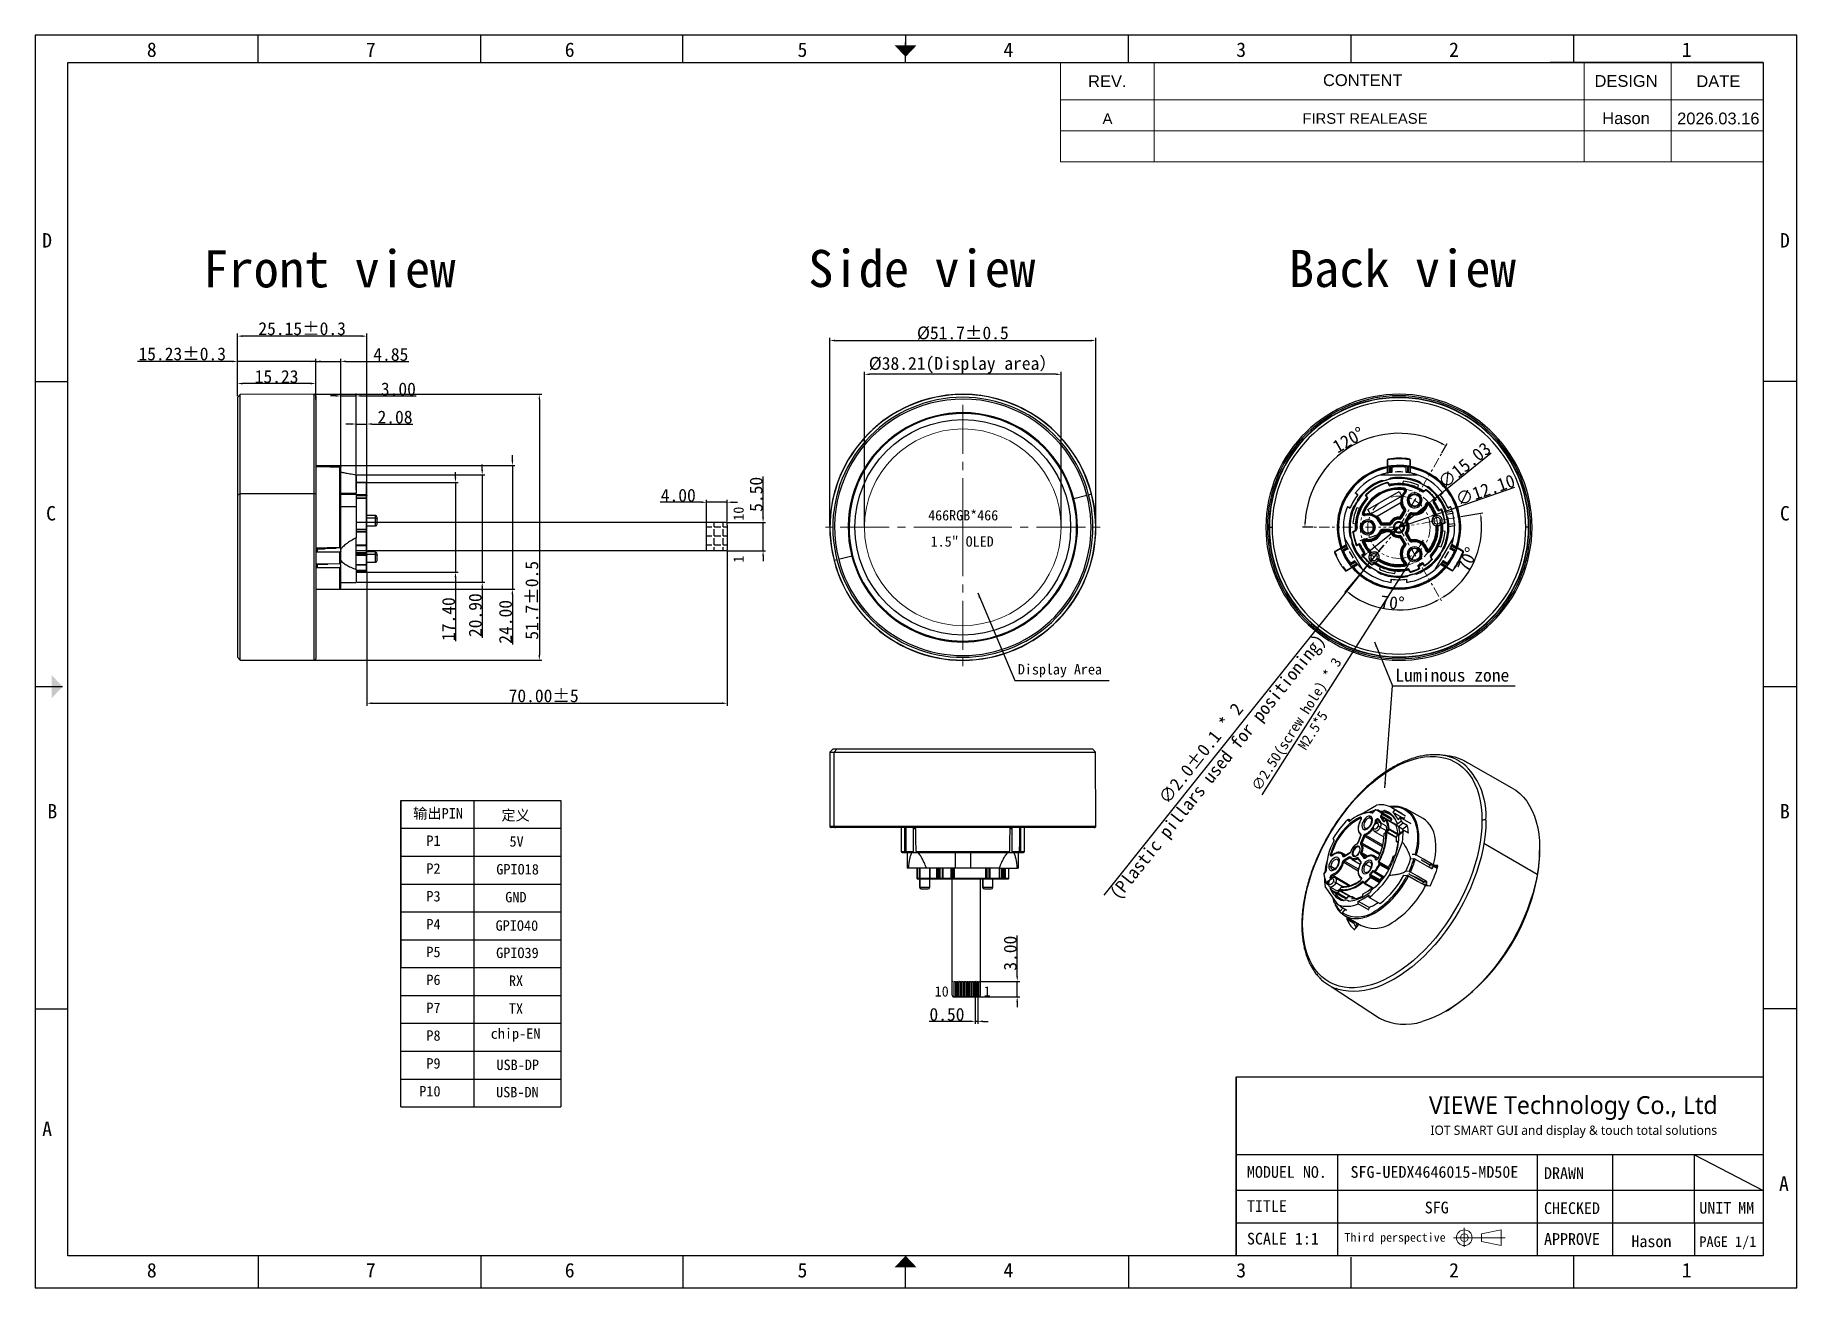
# Model space of a CAD drawing. Header units: millimetres. Extents: x 3975 to 4317, y 206 to 449.
import ezdxf
from ezdxf.enums import TextEntityAlignment as Align

# ---------------------------------------------------------------- set-up
doc = ezdxf.new("R2010")
doc.units = ezdxf.units.MM
doc.linetypes.add('ACISOTGB', pattern=[9, 4, -1, 1, -1, 1, -1])
doc.linetypes.add('CENTER2', pattern=[28.575, 19.05, -3.175, 3.175, -3.175])
for name, color, linetype in [('10', 7, 'Continuous'), ('FPC', 30, 'Continuous'), ('Mechanical1', 6, 'Continuous'), ('Mechanical3', 76, 'Continuous')]:
    doc.layers.add(name, color=color, linetype=linetype)
for name, color, linetype, lineweight in [('dim', 3, 'Continuous', 15), ('中心线', 1, 'CENTER2', 15), ('尺寸线', 3, 'Continuous', 15), ('标注', 60, 'Continuous', 18)]:
    doc.layers.add(name, color=color, linetype=linetype, lineweight=lineweight)
doc.styles.add('BD-宋体', font='', dxfattribs={"height": 2})
doc.styles.get("Standard").update_dxf_attribs({"font": 'txt', "bigfont": 'gbcbig.shx'})
doc.styles.add('T', font='arial.ttf')
doc.styles.add('VIEW 2.5', font='', dxfattribs={"height": 2.5})
doc.styles.add('VIEW 4', font='', dxfattribs={"height": 4})
doc.styles.add('宋体', font='')
doc.styles.get('BD-宋体').set_extended_font_data('SimSun')
doc.styles.get('VIEW 2.5').set_extended_font_data('SimSun')
doc.styles.get('VIEW 4').set_extended_font_data('SimSun')
doc.styles.get('宋体').set_extended_font_data('SimSun')
doc.dimstyles.new('VIEW 2.5', dxfattribs={"dimtxt": 1, "dimasz": 1, "dimexe": 0.5, "dimexo": 0.2, "dimgap": 0.09, "dimtad": 1, "dimzin": 0, "dimdsep": 46, "dimtxsty": 'VIEW 2.5', "dimcen": 0.09, "dimclrd": 256, "dimclre": 256, "dimclrt": 256, "dimadec": 0, "dimazin": 0, "dimtp": 0.01, "dimtm": 0.01, "dimtfac": 0.6, "dimtmove": 0, "dimatfit": 0, "dimfxl": 1, "dimtolj": 1, "dimtzin": 0, "dimarcsym": 0})

msp = doc.modelspace()

# ---------------------------------------------------------------- texts
at = {"color": 0, "style": '宋体'}
for s, p in [('8', (3997.247, 446.106)), ('7', (4039.795, 446.106)), ('6', (4078.426, 446.106)), ('5', (4123.636, 446.106)), ('4', (4163.647, 446.106)), ('3', (4208.858, 446.106)), ('2', (4250.2, 446.106)), ('1', (4295.411, 446.106)), ('D', (3976.916, 409.061)), ('D', (4314.474, 409.061)), ('C', (3977.677, 356.018)), ('C', (4314.474, 356.018)), ('B', (3977.93, 298.121)), ('B', (4314.474, 298.121)), ('A', (3976.916, 236.409)), ('8', (3997.247, 208.93)), ('7', (4039.795, 208.93)), ('6', (4078.426, 208.93)), ('5', (4123.636, 208.93)), ('4', (4163.647, 208.93)), ('3', (4208.858, 208.93)), ('2', (4250.2, 208.93)), ('1', (4295.411, 208.93))]:
    msp.add_text(s, height=2.808, dxfattribs=at).set_placement(p, align=Align.MIDDLE_CENTER)
at = {"lineweight": 0, "style": 'T'}
for s, height, p in [('REV.', 2.2882, (4182.862, 439.975)), ('CONTENT', 2.2882, (4232.475, 440.185)), ('DATE', 2.2882, (4301.542, 439.975)), ('A', 2.059, (4182.896, 432.695)), ('FIRST REALEASE', 2.05935, (4232.904, 432.735)), ('2026.03.16', 2.2882, (4301.542, 432.735))]:
    msp.add_text(s, height=height, dxfattribs=at).set_placement(p, align=Align.MIDDLE)
for s, p in [('DESIGN', (4283.62, 440.027)), ('Hason', (4283.62, 432.787))]:
    msp.add_text(s, height=2.2882, dxfattribs=at).set_placement(p, align=Align.MIDDLE_CENTER)
at = {"color": 0, "style": '宋体'}
msp.add_text('A', height=2.808, rotation=360, dxfattribs=at).set_placement((4314.286, 225.75), align=Align.MIDDLE_CENTER)
at = {"ltscale": 10, "char_height": 7.2, "width": 66.25581, "attachment_point": 1, "style": 'VIEW 4'}
for s, insert in [('Front view', (4007.241, 407.11)), ('Side view', (4124.766, 407.19)), ('Back view', (4218.111, 407.19))]:
    msp.add_mtext(s, dxfattribs=dict(at, insert=insert))
at = {"color": 6, "linetype": 'ByBlock', "lineweight": 0, "insert": (4245.316, 242.748), "char_height": 3.456, "width": 102.58589, "attachment_point": 1, "style": '宋体'}
msp.add_mtext('{\\fMicrosoft YaHei|b0|i0|c134|p34;\\C0;VIEWE Technology Co., Ltd}', dxfattribs=at)
at = {"color": 7, "attachment_point": 1, "style": '宋体'}
for s, insert, char_height, width in [('MODUEL NO.', (4209.982, 229.165), 2.2811, 31.07294), ('SFG-UEDX4646015-MD50E ', (4230.104, 229.165), 2.28114, 31.07294), ('DRAWN', (4267.684, 228.951), 2.2811, 31.99984), ('TITLE', (4209.982, 222.543), 2.2811, 31.07294), ('SFG', (4244.512, 222.255), 2.2811, 6.44714), ('CHECKED', (4267.684, 222.134), 2.2811, 30.8505), ('UNIT', (4297.856, 222.202), 2.2811, 31.07294), ('MM', (4305.395, 222.174), 2.2811, 31.07294), ('SCALE 1:1', (4209.982, 216.208), 2.2811, 31.07294), ('APPROVE', (4267.684, 216.132), 2.2811, 31.52303), ('Hason', (4284.667, 215.692), 2.2811, 31.99984), ('PAGE 1/1', (4297.856, 215.498), 2.0367, 31.07294)]:
    msp.add_mtext(s, dxfattribs=dict(at, insert=insert, char_height=char_height, width=width))
at = {"lineweight": 0, "insert": (4228.918, 216.173), "char_height": 1.7, "width": 24.92568, "attachment_point": 1, "style": '宋体'}
msp.add_mtext('{\\fSimSun|b0|i0|c134|p54;Third perspective}', dxfattribs=at)
at = {"layer": 'dim', "char_height": 2.028, "attachment_point": 9}
for s, insert in [('{\\fSimSun|b0|i0|c134|p2;输出PIN}', (4057.692, 296.473)), ('{\\fSimSun|b0|i0|c134|p2;定义}', (4070.69, 296.102)), ('{\\fSimSun|b0|i0|c134|p2;P1}', (4053.344, 291.384)), ('{\\fSimSun|b0|i0|c134|p2;5V}', (4069.49, 291.209)), ('{\\fSimSun|b0|i0|c134|p2;P2}', (4053.344, 285.971)), ('{\\fSimSun|b0|i0|c134|p2;GPIO18}', (4072.447, 285.796)), ('{\\fSimSun|b0|i0|c134|p2;P3}', (4053.344, 280.558)), ('{\\fSimSun|b0|i0|c134|p2;GND}', (4070.042, 280.383)), ('{\\fSimSun|b0|i0|c134|p2;P4}', (4053.344, 275.145)), ('{\\fSimSun|b0|i0|c134|p2;GPIO40}', (4072.311, 274.86)), ('{\\fSimSun|b0|i0|c134|p2;P5}', (4053.344, 269.732)), ('{\\fSimSun|b0|i0|c134|p2;GPIO39}', (4072.412, 269.557)), ('{\\fSimSun|b0|i0|c134|p2;P6}', (4053.344, 264.319)), ('{\\fSimSun|b0|i0|c134|p2;RX}', (4069.369, 264.178)), ('{\\fSimSun|b0|i0|c134|p2;P7}', (4053.344, 258.906)), ('{\\fSimSun|b0|i0|c134|p2;TX}', (4069.369, 258.764)), ('{\\fSimSun|b0|i0|c134|p2;P8}', (4053.344, 253.492)), ('{\\fSimSun|b0|i0|c134|p2;chip-EN}', (4072.748, 253.317)), ('{\\fSimSun|b0|i0|c134|p2;P9}', (4053.344, 248.079)), ('{\\fSimSun|b0|i0|c134|p2;USB-DP}', (4072.472, 247.794)), ('{\\fSimSun|b0|i0|c134|p2;P10}', (4053.344, 242.666)), ('{\\fSimSun|b0|i0|c134|p2;USB-DN}', (4072.405, 242.491))]:
    msp.add_mtext(s, dxfattribs=dict(at, insert=insert))
at = {"layer": 'FPC', "color": 0, "insert": (4245.608, 237.036), "char_height": 1.8, "width": 135.53859, "attachment_point": 1, "style": 'VIEW 2.5'}
msp.add_mtext('{\\fMicrosoft YaHei|b0|i0|c134|p34;IOT SMART GUI and display & touch total solutions}', dxfattribs=at)
at = {"layer": '尺寸线', "ltscale": 0.5, "insert": (4110.219, 346.411), "char_height": 2, "width": 12.91929, "attachment_point": 1, "rotation": 90}
msp.add_mtext('{\\fSimSun|b0|i0|c134|p2;1     10}', dxfattribs=at)
at = {"layer": '尺寸线', "ltscale": 0.5, "char_height": 2, "attachment_point": 1}
for s, insert, width in [('{\\fSimSun|b0|i0|c134|p2;466RGB*466}', (4148.056, 356.628), 24.76636), ('{\\fSimSun|b0|i0|c134|p2;1.5" OLED}', (4148.545, 351.542), 24.76636), ('{\\fSimSun|b0|i0|c134|p2;Display Area}', (4165.489, 326.698), 24.76636), ('{\\fSimSun|b0|i0|c134|p2;10     1}', (4149.327, 264.11), 12.91929)]:
    msp.add_mtext(s, dxfattribs=dict(at, insert=insert, width=width))
at = {"layer": '尺寸线', "insert": (4238.821, 325.816), "char_height": 2.5, "width": 24.16638, "attachment_point": 1, "style": '宋体'}
msp.add_mtext('Luminous zone', dxfattribs=at)

# ---------------------------------------------------------------- blocks, each defined once
blk = doc.blocks.new('*D51')
at = {"layer": 'Defpoints', "color": 0, "ltscale": 0.5, "transparency": 16777216}
for p in [(4180.63, 389.58), (4128.94, 353.29), (4180.63, 353.29)]:
    blk.add_point(p, dxfattribs=at)
at = {"layer": '尺寸线', "lineweight": -2, "ltscale": 0.5, "transparency": 16777216}
for p, q in [((4128.94, 353.49), (4128.94, 390.08)), ((4180.63, 353.49), (4180.63, 390.08)), ((4129.94, 389.58), (4179.63, 389.58))]:
    blk.add_line(p, q, dxfattribs=at)
at = {"layer": '尺寸线', "ltscale": 0.5, "transparency": 16777216}
for points in [[(4129.94, 389.75), (4129.94, 389.42), (4128.94, 389.58)], [(4179.63, 389.75), (4179.63, 389.42), (4180.63, 389.58)]]:
    blk.add_solid(points, dxfattribs=at)
at = {"layer": '尺寸线', "ltscale": 0.5, "transparency": 16777216, "insert": (4154.79, 391.02), "char_height": 2.5, "attachment_point": 5, "style": 'VIEW 2.5'}
blk.add_mtext('\\A1;%%C51.7%%P0.5', dxfattribs=at)
blk = doc.blocks.new('*D52')
at = {"layer": 'Defpoints', "color": 0, "ltscale": 0.5, "transparency": 16777216}
for p in [(4135.68, 383.02), (4135.68, 353.29), (4173.89, 353.29)]:
    blk.add_point(p, dxfattribs=at)
at = {"layer": '尺寸线', "lineweight": -2, "ltscale": 0.5, "transparency": 16777216}
for p, q in [((4135.68, 353.49), (4135.68, 383.52)), ((4173.89, 353.49), (4173.89, 383.52)), ((4172.89, 383.02), (4136.68, 383.02))]:
    blk.add_line(p, q, dxfattribs=at)
at = {"layer": '尺寸线', "ltscale": 0.5, "transparency": 16777216}
for points in [[(4136.68, 383.19), (4136.68, 382.86), (4135.68, 383.02)], [(4172.89, 383.19), (4172.89, 382.86), (4173.89, 383.02)]]:
    blk.add_solid(points, dxfattribs=at)
at = {"layer": '尺寸线', "ltscale": 0.5, "transparency": 16777216, "insert": (4154.79, 384.78), "char_height": 2.5, "attachment_point": 5, "style": 'VIEW 2.5'}
blk.add_mtext('\\A1;%%C38.21(Display area）', dxfattribs=at)
blk = doc.blocks.new('*D53')
at = {"layer": 'Defpoints', "color": 0, "ltscale": 0.5, "transparency": 16777216}
for p in [(4029.1, 385.53), (4013.88, 378.55), (4029.1, 377.93)]:
    blk.add_point(p, dxfattribs=at)
at = {"layer": '尺寸线', "lineweight": -2, "ltscale": 0.5, "transparency": 16777216}
for p, q in [((4012.88, 385.53), (3994.45, 385.53)), ((4013.88, 378.75), (4013.88, 386.03)), ((4029.1, 385.53), (4013.88, 385.53)), ((4029.1, 378.13), (4029.1, 386.03)), ((4030.1, 385.53), (4031.1, 385.53))]:
    blk.add_line(p, q, dxfattribs=at)
at = {"layer": '尺寸线', "ltscale": 0.5, "transparency": 16777216}
for points in [[(4012.88, 385.7), (4012.88, 385.36), (4013.88, 385.53)], [(4030.1, 385.7), (4030.1, 385.36), (4029.1, 385.53)]]:
    blk.add_solid(points, dxfattribs=at)
at = {"layer": '尺寸线', "ltscale": 0.5, "transparency": 16777216, "insert": (4003.16, 386.97), "char_height": 2.5, "attachment_point": 5, "style": 'VIEW 2.5'}
blk.add_mtext('\\A1;15.23%%P0.3', dxfattribs=at)
blk = doc.blocks.new('*D54')
at = {"layer": 'Defpoints', "color": 0, "ltscale": 0.5, "transparency": 16777216}
for p in [(4013.88, 381.23), (4013.88, 378.55), (4029.1, 378.84)]:
    blk.add_point(p, dxfattribs=at)
at = {"layer": '尺寸线', "lineweight": -2, "ltscale": 0.5, "transparency": 16777216}
for p, q in [((4013.88, 378.75), (4013.88, 381.73)), ((4028.1, 381.23), (4014.88, 381.23)), ((4029.1, 379.04), (4029.1, 381.73))]:
    blk.add_line(p, q, dxfattribs=at)
at = {"layer": '尺寸线', "ltscale": 0.5, "transparency": 16777216}
for points in [[(4014.88, 381.4), (4014.88, 381.06), (4013.88, 381.23)], [(4028.1, 381.4), (4028.1, 381.06), (4029.1, 381.23)]]:
    blk.add_solid(points, dxfattribs=at)
at = {"layer": '尺寸线', "ltscale": 0.5, "transparency": 16777216, "insert": (4021.49, 382.57), "char_height": 2.5, "attachment_point": 5, "style": 'VIEW 2.5'}
blk.add_mtext('\\A1;15.23', dxfattribs=at)
blk = doc.blocks.new('*D55')
at = {"layer": 'Defpoints', "color": 0, "ltscale": 0.5, "transparency": 16777216}
for p in [(4013.88, 390.44), (4013.88, 378.55), (4039.03, 361.89)]:
    blk.add_point(p, dxfattribs=at)
at = {"layer": '尺寸线', "lineweight": -2, "ltscale": 0.5, "transparency": 16777216}
for p, q in [((4013.88, 378.75), (4013.88, 390.94)), ((4038.03, 390.44), (4014.88, 390.44)), ((4039.03, 362.09), (4039.03, 390.94))]:
    blk.add_line(p, q, dxfattribs=at)
at = {"layer": '尺寸线', "ltscale": 0.5, "transparency": 16777216}
for points in [[(4014.88, 390.61), (4014.88, 390.28), (4013.88, 390.44)], [(4038.03, 390.61), (4038.03, 390.28), (4039.03, 390.44)]]:
    blk.add_solid(points, dxfattribs=at)
at = {"layer": '尺寸线', "ltscale": 0.5, "transparency": 16777216, "insert": (4026.45, 391.88), "char_height": 2.5, "attachment_point": 5, "style": 'VIEW 2.5'}
blk.add_mtext('\\A1;25.15%%P0.3', dxfattribs=at)
blk = doc.blocks.new('*D56')
at = {"layer": 'Defpoints', "color": 0, "ltscale": 0.5, "transparency": 16777216}
for p in [(4029.1, 385.53), (4029.1, 377.93), (4033.95, 364.84)]:
    blk.add_point(p, dxfattribs=at)
at = {"layer": '尺寸线', "lineweight": -2, "ltscale": 0.5, "transparency": 16777216}
for p, q in [((4028.1, 385.53), (4027.1, 385.53)), ((4029.1, 378.13), (4029.1, 386.03)), ((4029.1, 385.53), (4033.95, 385.53)), ((4033.95, 365.04), (4033.95, 386.03)), ((4034.95, 385.53), (4047.17, 385.53))]:
    blk.add_line(p, q, dxfattribs=at)
at = {"layer": '尺寸线', "ltscale": 0.5, "transparency": 16777216}
for points in [[(4028.1, 385.7), (4028.1, 385.36), (4029.1, 385.53)], [(4034.95, 385.7), (4034.95, 385.36), (4033.95, 385.53)]]:
    blk.add_solid(points, dxfattribs=at)
at = {"layer": '尺寸线', "ltscale": 0.5, "transparency": 16777216, "insert": (4043.68, 386.87), "char_height": 2.5, "attachment_point": 5, "style": 'VIEW 2.5'}
blk.add_mtext('\\A1;4.85', dxfattribs=at)
blk = doc.blocks.new('*D57')
at = {"layer": 'Defpoints', "color": 0, "ltscale": 0.5, "transparency": 16777216}
for p in [(4036.95, 378.82), (4033.95, 364.84), (4036.95, 360.38)]:
    blk.add_point(p, dxfattribs=at)
at = {"layer": '尺寸线', "lineweight": -2, "ltscale": 0.5, "transparency": 16777216}
for p, q in [((4032.95, 378.82), (4031.95, 378.82)), ((4033.95, 365.04), (4033.95, 379.32)), ((4033.95, 378.82), (4036.95, 378.82)), ((4036.95, 360.58), (4036.95, 379.32)), ((4037.95, 378.82), (4048.62, 378.82))]:
    blk.add_line(p, q, dxfattribs=at)
at = {"layer": '尺寸线', "ltscale": 0.5, "transparency": 16777216}
for points in [[(4032.95, 378.99), (4032.95, 378.66), (4033.95, 378.82)], [(4037.95, 378.99), (4037.95, 378.66), (4036.95, 378.82)]]:
    blk.add_solid(points, dxfattribs=at)
at = {"layer": '尺寸线', "ltscale": 0.5, "transparency": 16777216, "insert": (4045.15, 380.16), "char_height": 2.5, "attachment_point": 5, "style": 'VIEW 2.5'}
blk.add_mtext('\\A1;3.00', dxfattribs=at)
blk = doc.blocks.new('*D58')
at = {"layer": 'Defpoints', "color": 0, "transparency": 16777216}
for p in [(4036.95, 363.49), (4036.95, 342.6), (4061.43, 342.6)]:
    blk.add_point(p, dxfattribs=at)
at = {"layer": '尺寸线', "lineweight": -2, "transparency": 16777216}
for p, q in [((4037.15, 363.49), (4061.93, 363.49)), ((4061.43, 364.49), (4061.43, 365.49)), ((4061.43, 363.49), (4061.43, 342.6)), ((4037.15, 342.6), (4061.93, 342.6)), ((4061.43, 341.6), (4061.43, 331.84))]:
    blk.add_line(p, q, dxfattribs=at)
at = {"layer": '尺寸线', "transparency": 16777216}
for points in [[(4061.27, 364.49), (4061.6, 364.49), (4061.43, 363.49)], [(4061.27, 341.6), (4061.6, 341.6), (4061.43, 342.6)]]:
    blk.add_solid(points, dxfattribs=at)
at = {"layer": '尺寸线', "transparency": 16777216, "insert": (4060.09, 336.22), "char_height": 2.5, "attachment_point": 5, "rotation": 90, "style": 'VIEW 2.5'}
blk.add_mtext('\\A1;20.90', dxfattribs=at)
blk = doc.blocks.new('*D60')
at = {"layer": 'Defpoints', "color": 0, "transparency": 16777216}
for p in [(4108.83, 354.23), (4115.99, 354.23), (4108.83, 348.73)]:
    blk.add_point(p, dxfattribs=at)
at = {"layer": '尺寸线', "lineweight": -2, "transparency": 16777216}
for p, q in [((4115.99, 355.23), (4115.99, 363.17)), ((4109.03, 354.23), (4116.49, 354.23)), ((4115.99, 348.73), (4115.99, 354.23)), ((4109.03, 348.73), (4116.49, 348.73)), ((4115.99, 347.73), (4115.99, 346.73))]:
    blk.add_line(p, q, dxfattribs=at)
at = {"layer": '尺寸线', "transparency": 16777216}
for points in [[(4115.82, 355.23), (4116.16, 355.23), (4115.99, 354.23)], [(4115.82, 347.73), (4116.16, 347.73), (4115.99, 348.73)]]:
    blk.add_solid(points, dxfattribs=at)
at = {"layer": '尺寸线', "transparency": 16777216, "insert": (4114.65, 359.7), "char_height": 2.5, "attachment_point": 5, "rotation": 90, "style": 'VIEW 2.5'}
blk.add_mtext('\\A1;5.50', dxfattribs=at)
blk = doc.blocks.new('*D59')
at = {"layer": 'Defpoints', "color": 0, "transparency": 16777216}
for p in [(4109.03, 348.73), (4039.03, 344.69), (4109.03, 319.1)]:
    blk.add_point(p, dxfattribs=at)
at = {"layer": '尺寸线', "lineweight": -2, "transparency": 16777216}
for p, q in [((4109.03, 348.53), (4109.03, 318.6)), ((4039.03, 344.49), (4039.03, 318.6)), ((4040.03, 319.1), (4108.03, 319.1))]:
    blk.add_line(p, q, dxfattribs=at)
at = {"layer": '尺寸线', "transparency": 16777216}
for points in [[(4040.03, 319.27), (4040.03, 318.93), (4039.03, 319.1)], [(4108.03, 319.27), (4108.03, 318.93), (4109.03, 319.1)]]:
    blk.add_solid(points, dxfattribs=at)
at = {"layer": '尺寸线', "transparency": 16777216, "insert": (4073.37, 320.54), "char_height": 2.5, "attachment_point": 5, "style": 'VIEW 2.5'}
blk.add_mtext('\\A1;70.00%%p5', dxfattribs=at)
blk = doc.blocks.new('*D61')
at = {"layer": 'Defpoints', "color": 0, "ltscale": 0.5, "transparency": 16777216}
for p in [(4039.03, 373.36), (4036.95, 363.49), (4039.03, 361.89)]:
    blk.add_point(p, dxfattribs=at)
at = {"layer": '尺寸线', "lineweight": -2, "ltscale": 0.5, "transparency": 16777216}
for p, q in [((4035.95, 373.36), (4034.95, 373.36)), ((4036.95, 363.69), (4036.95, 373.86)), ((4036.95, 373.36), (4039.03, 373.36)), ((4039.03, 362.09), (4039.03, 373.86)), ((4040.03, 373.36), (4047.97, 373.36))]:
    blk.add_line(p, q, dxfattribs=at)
at = {"layer": '尺寸线', "ltscale": 0.5, "transparency": 16777216}
for points in [[(4035.95, 373.53), (4035.95, 373.19), (4036.95, 373.36)], [(4040.03, 373.53), (4040.03, 373.19), (4039.03, 373.36)]]:
    blk.add_solid(points, dxfattribs=at)
at = {"layer": '尺寸线', "ltscale": 0.5, "transparency": 16777216, "insert": (4044.5, 374.7), "char_height": 2.5, "attachment_point": 5, "style": 'VIEW 2.5'}
blk.add_mtext('\\A1;2.08', dxfattribs=at)
blk = doc.blocks.new('*D62')
at = {"layer": 'Defpoints', "color": 0, "transparency": 16777216}
for p in [(4234.02, 346.69), (4235.3, 348.29)]:
    blk.add_point(p, dxfattribs=at)
at = {"layer": '尺寸线', "lineweight": -2, "transparency": 16777216}
for p, q in [((4235.92, 349.07), (4236.55, 349.85)), ((4233.4, 345.91), (4182.18, 281.8)), ((4235.3, 348.29), (4234.02, 346.69))]:
    blk.add_line(p, q, dxfattribs=at)
at = {"layer": '尺寸线', "transparency": 16777216}
for points in [[(4235.79, 349.18), (4236.05, 348.97), (4235.3, 348.29)], [(4233.27, 346.02), (4233.53, 345.81), (4234.02, 346.69)]]:
    blk.add_solid(points, dxfattribs=at)
at = {"layer": '尺寸线', "transparency": 16777216, "insert": (4202.96, 307.81), "char_height": 2.5, "attachment_point": 5, "rotation": 51.3779, "style": 'VIEW 2.5'}
blk.add_mtext('\\A1;∅2.0%%P0.1 * 2\\P(Plastic pillars used for positioning)', dxfattribs=at)
blk = doc.blocks.new('*D63')
at = {"layer": 'Defpoints', "color": 0, "transparency": 16777216}
for p in [(4243.21, 349.11), (4241.87, 347)]:
    blk.add_point(p, dxfattribs=at)
at = {"layer": '尺寸线', "lineweight": -2, "transparency": 16777216}
for p, q in [((4243.21, 349.11), (4241.87, 347)), ((4243.74, 349.95), (4244.28, 350.8)), ((4241.33, 346.15), (4212.87, 301.29))]:
    blk.add_line(p, q, dxfattribs=at)
at = {"layer": '尺寸线', "transparency": 16777216}
for points in [[(4243.6, 350.04), (4243.88, 349.86), (4243.21, 349.11)], [(4241.19, 346.24), (4241.47, 346.06), (4241.87, 347)]]:
    blk.add_solid(points, dxfattribs=at)
at = {"layer": '尺寸线', "transparency": 16777216, "insert": (4221.01, 314.13), "char_height": 2, "attachment_point": 5, "rotation": 57.6042, "style": 'BD-宋体'}
blk.add_mtext('\\A1;∅2.50(screw hole) * 3\\P M2.5*5', dxfattribs=at)
blk = doc.blocks.new('*D64')
at = {"layer": 'Defpoints', "color": 0, "transparency": 16777216}
for p in [(4236.34, 371.29), (4247.76, 367.57), (4223.02, 353.29), (4239.51, 353.29), (4239.51, 353.29)]:
    blk.add_point(p, dxfattribs=at)
at = {"layer": '尺寸线', "lineweight": -2, "transparency": 16777216}
for p, q in [((4247.86, 367.75), (4248.9, 369.55)), ((4222.82, 353.29), (4220.74, 353.29))]:
    blk.add_line(p, q, dxfattribs=at)
blk.add_arc((4239.51, 353.29), 18.27, 63.1361, 176.8639, dxfattribs=at)
at = {"layer": '尺寸线', "transparency": 16777216}
for points in [[(4247.85, 369.74), (4247.69, 369.45), (4248.65, 369.12)], [(4221.43, 354.29), (4221.1, 354.3), (4221.24, 353.29)]]:
    blk.add_solid(points, dxfattribs=at)
at = {"layer": '尺寸线', "transparency": 16777216, "insert": (4229.71, 370.28), "char_height": 2.5, "attachment_point": 5, "rotation": 30, "style": 'VIEW 2.5'}
blk.add_mtext('\\A1;120°', dxfattribs=at)
blk = doc.blocks.new('*D65')
at = {"layer": 'Defpoints', "color": 0, "transparency": 16777216}
for p in [(4239.51, 353.29), (4239.51, 353.29), (4231.82, 344.09), (4247.76, 339.01), (4234.93, 337.91)]:
    blk.add_point(p, dxfattribs=at)
at = {"layer": '尺寸线', "lineweight": -2, "transparency": 16777216}
blk.add_line((4231.69, 343.93), (4228.9, 340.6), dxfattribs=at)
blk.add_arc((4239.51, 353.29), 16.05, 233.6838, 296.4288, dxfattribs=at)
at = {"layer": '尺寸线', "transparency": 16777216}
for points in [[(4229.9, 340.23), (4230.11, 340.49), (4229.22, 340.98)], [(4246.57, 339.07), (4246.73, 338.78), (4247.53, 339.4)]]:
    blk.add_solid(points, dxfattribs=at)
at = {"layer": '尺寸线', "transparency": 16777216, "insert": (4238.24, 338.64), "char_height": 2.5, "attachment_point": 5, "rotation": 355.0563, "style": 'VIEW 2.5'}
blk.add_mtext('\\A1;70°', dxfattribs=at)
blk = doc.blocks.new('*D66')
at = {"layer": 'Defpoints', "color": 0, "transparency": 16777216}
for p in [(4239.51, 353.29), (4239.51, 353.29), (4251.34, 355.33), (4252.37, 343.69), (4247.76, 339.01)]:
    blk.add_point(p, dxfattribs=at)
at = {"layer": '尺寸线', "lineweight": -2, "transparency": 16777216}
blk.add_line((4251.53, 355.36), (4255.82, 356.1), dxfattribs=at)
blk.add_arc((4239.51, 353.29), 16.05, 303.5712, 6.1851, dxfattribs=at)
at = {"layer": '尺寸线', "transparency": 16777216}
for points in [[(4255.3, 355), (4255.63, 355.04), (4255.33, 356.01)], [(4248.47, 339.78), (4248.3, 340.06), (4247.53, 339.4)]]:
    blk.add_solid(points, dxfattribs=at)
at = {"layer": '尺寸线', "transparency": 16777216, "insert": (4252.83, 347.05), "char_height": 2.5, "attachment_point": 5, "rotation": 64.8782, "style": 'VIEW 2.5'}
blk.add_mtext('\\A1;70°', dxfattribs=at)
blk = doc.blocks.new('*D67')
at = {"layer": 'Defpoints', "color": 0, "transparency": 16777216}
for p in [(4245.23, 355.28), (4233.8, 351.31)]:
    blk.add_point(p, dxfattribs=at)
at = {"layer": '尺寸线', "lineweight": -2, "transparency": 16777216}
for p, q in [((4246.17, 355.61), (4262.01, 361.12)), ((4233.8, 351.31), (4245.23, 355.28)), ((4232.85, 350.98), (4231.91, 350.65))]:
    blk.add_line(p, q, dxfattribs=at)
at = {"layer": '尺寸线', "transparency": 16777216}
for points in [[(4246.11, 355.77), (4246.22, 355.45), (4245.23, 355.28)], [(4232.8, 351.13), (4232.91, 350.82), (4233.8, 351.31)]]:
    blk.add_solid(points, dxfattribs=at)
at = {"layer": '尺寸线', "transparency": 16777216, "insert": (4256.28, 360.54), "char_height": 2.5, "attachment_point": 5, "rotation": 19.1817, "style": 'VIEW 2.5'}
blk.add_mtext('\\A1;∅12.10', dxfattribs=at)
blk = doc.blocks.new('*D68')
at = {"layer": 'Defpoints', "color": 0, "transparency": 16777216}
for p in [(4245.35, 358.02), (4233.67, 348.56)]:
    blk.add_point(p, dxfattribs=at)
at = {"layer": '尺寸线', "lineweight": -2, "transparency": 16777216}
for p, q in [((4246.13, 358.65), (4257.4, 367.79)), ((4233.67, 348.56), (4245.35, 358.02)), ((4232.9, 347.93), (4232.12, 347.3))]:
    blk.add_line(p, q, dxfattribs=at)
at = {"layer": '尺寸线', "transparency": 16777216}
for points in [[(4246.02, 358.78), (4246.23, 358.52), (4245.35, 358.02)], [(4232.79, 348.06), (4233, 347.8), (4233.67, 348.56)]]:
    blk.add_solid(points, dxfattribs=at)
at = {"layer": '尺寸线', "transparency": 16777216, "insert": (4252.22, 365.32), "char_height": 2.5, "attachment_point": 5, "rotation": 39.017, "style": 'VIEW 2.5'}
blk.add_mtext('\\A1;∅15.03', dxfattribs=at)
blk = doc.blocks.new('*D69')
at = {"layer": 'Defpoints', "color": 0, "transparency": 16777216}
for p in [(4157.2, 262.06), (4157.69, 262.06), (4157.2, 257.29)]:
    blk.add_point(p, dxfattribs=at)
at = {"layer": '尺寸线', "lineweight": -2, "transparency": 16777216}
for p, q in [((4157.2, 261.86), (4157.2, 256.79)), ((4157.69, 261.86), (4157.69, 256.79)), ((4156.2, 257.29), (4148.22, 257.29)), ((4157.69, 257.29), (4157.2, 257.29)), ((4158.69, 257.29), (4159.69, 257.29))]:
    blk.add_line(p, q, dxfattribs=at)
at = {"layer": '尺寸线', "transparency": 16777216}
for points in [[(4156.2, 257.46), (4156.2, 257.13), (4157.2, 257.29)], [(4158.69, 257.46), (4158.69, 257.13), (4157.69, 257.29)]]:
    blk.add_solid(points, dxfattribs=at)
at = {"layer": '尺寸线', "transparency": 16777216, "insert": (4151.71, 258.63), "char_height": 2.5, "attachment_point": 5, "style": 'VIEW 2.5'}
blk.add_mtext('\\A1;0.50', dxfattribs=at)
blk = doc.blocks.new('*D70')
at = {"layer": 'Defpoints', "color": 0, "transparency": 16777216}
for p in [(4157.85, 265.06), (4165.35, 265.06), (4157.85, 262.06)]:
    blk.add_point(p, dxfattribs=at)
at = {"layer": '尺寸线', "lineweight": -2, "transparency": 16777216}
for p, q in [((4165.35, 266.06), (4165.35, 274)), ((4158.05, 265.06), (4165.85, 265.06)), ((4165.35, 262.06), (4165.35, 265.06)), ((4158.05, 262.06), (4165.85, 262.06)), ((4165.35, 261.06), (4165.35, 260.06))]:
    blk.add_line(p, q, dxfattribs=at)
at = {"layer": '尺寸线', "transparency": 16777216}
for points in [[(4165.19, 266.06), (4165.52, 266.06), (4165.35, 265.06)], [(4165.19, 261.06), (4165.52, 261.06), (4165.35, 262.06)]]:
    blk.add_solid(points, dxfattribs=at)
at = {"layer": '尺寸线', "transparency": 16777216, "insert": (4164.01, 270.53), "char_height": 2.5, "attachment_point": 5, "rotation": 90, "style": 'VIEW 2.5'}
blk.add_mtext('\\A1;3.00', dxfattribs=at)
blk = doc.blocks.new('*D71')
at = {"layer": 'Defpoints', "color": 0, "transparency": 16777216}
for p in [(4105.03, 358.16), (4105.03, 354.23), (4109.03, 354.23)]:
    blk.add_point(p, dxfattribs=at)
at = {"layer": '尺寸线', "lineweight": -2, "transparency": 16777216}
for p, q in [((4104.03, 358.16), (4096, 358.16)), ((4105.03, 354.43), (4105.03, 358.66)), ((4109.03, 358.16), (4105.03, 358.16)), ((4109.03, 354.43), (4109.03, 358.66)), ((4110.03, 358.16), (4111.03, 358.16))]:
    blk.add_line(p, q, dxfattribs=at)
at = {"layer": '尺寸线', "transparency": 16777216}
for points in [[(4104.03, 358.33), (4104.03, 358), (4105.03, 358.16)], [(4110.03, 358.33), (4110.03, 358), (4109.03, 358.16)]]:
    blk.add_solid(points, dxfattribs=at)
at = {"layer": '尺寸线', "transparency": 16777216, "insert": (4099.52, 359.5), "char_height": 2.5, "attachment_point": 5, "style": 'VIEW 2.5'}
blk.add_mtext('\\A1;4.00', dxfattribs=at)
blk = doc.blocks.new('*D72')
at = {"layer": 'Defpoints', "color": 0, "transparency": 16777216}
for p in [(4038.93, 361.99), (4056.24, 361.99), (4038.93, 344.59)]:
    blk.add_point(p, dxfattribs=at)
at = {"layer": '尺寸线', "lineweight": -2, "transparency": 16777216}
for p, q in [((4056.24, 362.99), (4056.24, 363.99)), ((4039.13, 361.99), (4056.74, 361.99)), ((4056.24, 361.99), (4056.24, 344.59)), ((4039.13, 344.59), (4056.74, 344.59)), ((4056.24, 343.59), (4056.24, 331.18))]:
    blk.add_line(p, q, dxfattribs=at)
at = {"layer": '尺寸线', "transparency": 16777216}
for points in [[(4056.08, 362.99), (4056.41, 362.99), (4056.24, 361.99)], [(4056.08, 343.59), (4056.41, 343.59), (4056.24, 344.59)]]:
    blk.add_solid(points, dxfattribs=at)
at = {"layer": '尺寸线', "transparency": 16777216, "insert": (4054.9, 335.45), "char_height": 2.5, "attachment_point": 5, "rotation": 90, "style": 'VIEW 2.5'}
blk.add_mtext('\\A1;17.40', dxfattribs=at)
blk = doc.blocks.new('*D73')
at = {"layer": 'Defpoints', "color": 0, "transparency": 16777216}
for p in [(4029.1, 365.29), (4067.3, 365.29), (4029.1, 341.29)]:
    blk.add_point(p, dxfattribs=at)
at = {"layer": '尺寸线', "lineweight": -2, "transparency": 16777216}
for p, q in [((4067.3, 366.29), (4067.3, 367.29)), ((4029.3, 365.29), (4067.8, 365.29)), ((4067.3, 365.29), (4067.3, 341.29)), ((4029.3, 341.29), (4067.8, 341.29)), ((4067.3, 340.29), (4067.3, 330.54))]:
    blk.add_line(p, q, dxfattribs=at)
at = {"layer": '尺寸线', "transparency": 16777216}
for points in [[(4067.13, 366.29), (4067.46, 366.29), (4067.3, 365.29)], [(4067.13, 340.29), (4067.46, 340.29), (4067.3, 341.29)]]:
    blk.add_solid(points, dxfattribs=at)
at = {"layer": '尺寸线', "transparency": 16777216, "insert": (4065.96, 334.92), "char_height": 2.5, "attachment_point": 5, "rotation": 90, "style": 'VIEW 2.5'}
blk.add_mtext('\\A1;24.00', dxfattribs=at)
blk = doc.blocks.new('*D74')
at = {"layer": 'Defpoints', "color": 0, "transparency": 16777216}
for p in [(4028.8, 379.14), (4028.8, 327.45), (4072.53, 327.45)]:
    blk.add_point(p, dxfattribs=at)
at = {"layer": '尺寸线', "lineweight": -2, "transparency": 16777216}
for p, q in [((4029, 379.14), (4073.03, 379.14)), ((4072.53, 378.14), (4072.53, 328.45)), ((4029, 327.45), (4073.03, 327.45))]:
    blk.add_line(p, q, dxfattribs=at)
at = {"layer": '尺寸线', "transparency": 16777216}
for points in [[(4072.36, 378.14), (4072.7, 378.14), (4072.53, 379.14)], [(4072.36, 328.45), (4072.7, 328.45), (4072.53, 327.45)]]:
    blk.add_solid(points, dxfattribs=at)
at = {"layer": '尺寸线', "transparency": 16777216, "insert": (4071.09, 339.1), "char_height": 2.5, "attachment_point": 5, "rotation": 90, "style": 'VIEW 2.5'}
blk.add_mtext('\\A1;51.7%%P0.5', dxfattribs=at)

# ---------------------------------------------------------------- dimensions: what is measured, and where the dimension line sits
at = {"layer": '尺寸线', "ltscale": 0.5}
for base, p1, p2, text, picture, middle in [((4013.877, 390.443), (4039.027, 361.889), (4013.877, 378.547), '<>%%P0.3', '*D55', (4026.452, 391.88)), ((4135.683, 383.023), (4173.89, 353.293), (4135.683, 353.293), '%%C<>(Display area）', '*D52', (4154.786, 384.782))]:
    dim = msp.add_linear_dim(base=base, p1=p1, p2=p2, text=text, dimstyle='VIEW 2.5', dxfattribs=at)
    dim.commit()
    dim.dimension.update_dxf_attribs({"geometry": picture, "text_midpoint": middle})
dim = msp.add_linear_dim(base=(4180.629, 389.582), p1=(4128.943, 353.293), p2=(4180.629, 353.293), text='%%C<>%%P0.5', dimstyle='VIEW 2.5', override={"dimdec": 1}, dxfattribs=at)
dim.commit()
dim.dimension.update_dxf_attribs({"geometry": '*D51', "text_midpoint": (4154.786, 391.019)})
dim = msp.add_linear_dim(base=(4029.102329934, 385.529761051), p1=(4013.877329934, 378.546679297), p2=(4029.102329934, 377.92622174), text='<>%%P0.3', dimstyle='VIEW 2.5', dxfattribs=at)
dim.commit()
dim.dimension.update_dxf_attribs({"geometry": '*D53', "text_midpoint": (4003.163028258, 385.529761051), "dimtype": 160})
for base, p2, picture, middle in [((4029.102, 385.53), (4029.102, 377.926), '*D56', (4043.682, 385.53)), ((4036.952, 378.822), (4036.952, 360.381), '*D57', (4045.151, 378.822))]:
    dim = msp.add_linear_dim(base=base, p1=(4033.952, 364.837), p2=p2, dimstyle='VIEW 2.5', dxfattribs=at)
    dim.commit()
    dim.dimension.update_dxf_attribs({"geometry": picture, "text_midpoint": middle, "dimtype": 160})
for base, p1, p2, picture, middle in [((4013.877329934, 381.231285009), (4029.102329934, 378.835869314), (4013.877329934, 378.546679297), '*D54', (4021.489829934, 382.571285009)), ((4039.027329934, 373.359490051), (4036.952329934, 363.492906452), (4039.027329934, 361.888939287), '*D61', (4044.497218202, 374.699490051))]:
    dim = msp.add_linear_dim(base=base, p1=p1, p2=p2, dimstyle='VIEW 2.5', dxfattribs=at)
    dim.commit()
    dim.dimension.update_dxf_attribs({"geometry": picture, "text_midpoint": middle})
at = {"layer": '尺寸线'}
dim = msp.add_linear_dim(base=(4072.529, 327.45), p1=(4028.802, 379.136), p2=(4028.802, 327.45), angle=90, text='<>%%P0.5', dimstyle='VIEW 2.5', override={"dimdec": 1}, dxfattribs=at)
dim.commit()
dim.dimension.update_dxf_attribs({"geometry": '*D74', "text_midpoint": (4072.529, 339.105), "dimtype": 160})
for base, line1, line2, picture, middle in [((4236.338, 371.287), ((4239.511, 353.293), (4247.756, 367.574)), ((4239.511, 353.293), (4223.02, 353.293)), '*D64', (4229.705, 370.277)), ((4252.369, 343.692), ((4239.511, 353.293), (4251.337, 355.326)), ((4239.511, 353.293), (4247.756, 339.011)), '*D66', (4252.826, 347.049)), ((4234.929, 337.915), ((4239.511, 353.293), (4247.756, 339.011)), ((4239.511, 353.293), (4231.816, 344.085)), '*D65', (4238.244, 338.641))]:
    dim = msp.add_angular_dim_2l(base=base, line1=line1, line2=line2, dimstyle='VIEW 2.5', dxfattribs=at)
    dim.commit()
    dim.dimension.update_dxf_attribs({"geometry": picture, "text_midpoint": middle})
for p1, p2, picture, middle in [((4233.673, 348.562), (4245.349, 358.023), '*D68', (4253.063, 364.274)), ((4233.797, 351.305), (4245.225, 355.281), '*D67', (4256.719, 359.279))]:
    dim = msp.add_diameter_dim_2p(p1=p1, p2=p2, dimstyle='VIEW 2.5', dxfattribs=at)
    dim.commit()
    dim.dimension.update_dxf_attribs({"geometry": picture, "text_midpoint": middle, "dimtype": 163})
for base, p1, p2, picture, middle in [((4067.296, 365.293), (4029.102, 341.293), (4029.102, 365.293), '*D73', (4067.296, 334.915)), ((4061.4322, 342.5976), (4036.9523, 363.4929), (4036.9523, 342.5976), '*D58', (4061.4322, 336.2199)), ((4056.243, 361.986), (4038.927, 344.587), (4038.927, 361.986), '*D72', (4056.243, 335.448)), ((4115.989, 354.231), (4108.827, 348.731), (4108.827, 354.231), '*D60', (4115.989, 359.701))]:
    dim = msp.add_linear_dim(base=base, p1=p1, p2=p2, angle=90, dimstyle='VIEW 2.5', dxfattribs=at)
    dim.commit()
    dim.dimension.update_dxf_attribs({"geometry": picture, "text_midpoint": middle, "dimtype": 160})
for base, p1, p2, picture, middle in [((4105.027, 358.164), (4109.027, 354.231), (4105.027, 354.231), '*D71', (4099.516, 359.504)), ((4157.197, 257.294), (4157.695, 262.06), (4157.197, 262.06), '*D69', (4151.706, 258.634))]:
    dim = msp.add_linear_dim(base=base, p1=p1, p2=p2, dimstyle='VIEW 2.5', dxfattribs=at)
    dim.commit()
    dim.dimension.update_dxf_attribs({"geometry": picture, "text_midpoint": middle})
for p1, p2, text, override, picture, middle in [((4235.3, 348.29), (4234.024, 346.692), '<>%%P0.1 * 2\\X(Plastic pillars used for positioning)', {"dimdec": 1}, '*D62', (4202.957, 307.807)), ((4243.206, 349.109), (4241.866, 346.998), '<>(screw hole) * 3\\X M2.5*5', {"dimtxsty": 'BD-宋体'}, '*D63', (4221.014, 314.135))]:
    dim = msp.add_diameter_dim_2p(p1=p1, p2=p2, text=text, dimstyle='VIEW 2.5', override=override, dxfattribs=at)
    dim.commit()
    dim.dimension.update_dxf_attribs({"geometry": picture, "text_midpoint": middle, "dimtype": 163})
dim = msp.add_linear_dim(base=(4109.027, 319.1), p1=(4039.027, 344.687), p2=(4109.027, 348.731), text='<>%%p5', dimstyle='VIEW 2.5', dxfattribs=at)
dim.commit()
dim.dimension.update_dxf_attribs({"geometry": '*D59', "text_midpoint": (4073.368, 319.1), "dimtype": 160})
dim = msp.add_linear_dim(base=(4165.352, 265.06), p1=(4157.847, 262.06), p2=(4157.847, 265.06), angle=90, dimstyle='VIEW 2.5', dxfattribs=at)
dim.commit()
dim.dimension.update_dxf_attribs({"geometry": '*D70', "text_midpoint": (4164.012, 270.53)})

# ---------------------------------------------------------------- hatches: boundary and pattern name
at = {"layer": '10'}
h = msp.add_hatch(dxfattribs=at)
h.set_pattern_fill('ANGLE', color=256, scale=0.25, style=0)
h.set_pattern_definition([(0, (4.5794, 4.146), (0, 1.74625), [1.27, -0.47625]), (90, (4.5794, 4.146), (-1.74625, 1e-16), [1.27, -0.47625])])
h.paths.add_polyline_path([(4109.027, 353.731), (4109.027, 354.231), (4105.027, 354.231), (4105.027, 348.731), (4109.027, 348.731)])

# ---------------------------------------------------------------- linework, layer by layer
at = {"color": 0}
for p, q in [((3974.61, 448.915), (3974.61, 205.518)), ((4316.779, 448.915), (3974.61, 448.915)), ((4017.887, 443.595), (4017.887, 448.915)), ((4061.163, 443.595), (4061.163, 448.915)), ((4100.397, 443.595), (4100.397, 448.915)), ((4143.673, 448.915), (4143.673, 446.949)), ((4186.95, 443.595), (4186.95, 448.915)), ((4230.226, 443.595), (4230.226, 448.915)), ((4273.503, 443.595), (4273.503, 448.915)), ((4316.779, 205.518), (4316.779, 448.915)), ((4143.673, 443.595), (4143.673, 447.51)), ((4316.779, 443.298), (4316.779, 447.51)), ((3974.61, 381.652), (3980.959, 381.652)), ((4316.779, 381.652), (4310.227, 381.652)), ((3974.61, 322.328), (3979.937, 322.328)), ((3975.676, 322.328), (3977.806, 322.328)), ((4310.227, 322.328), (4316.779, 322.328)), ((3974.61, 259.704), (3980.959, 259.704)), ((4316.779, 259.704), (4310.227, 259.704)), ((4207.879, 246.48), (4207.879, 211.738)), ((4310.227, 231.346), (4207.879, 231.346)), ((4227.553, 231.346), (4227.553, 211.738)), ((4266.383, 231.346), (4266.383, 211.738)), ((4281.082, 211.738), (4281.082, 231.346)), ((4296.891, 218.087), (4296.891, 231.346)), ((4310.227, 224.437), (4207.879, 224.437)), ((4310.227, 218.087), (4207.879, 218.087)), ((4296.891, 218.087), (4296.891, 211.738)), ((4296.891, 218.087), (4296.891, 211.738)), ((4017.887, 211.738), (4017.887, 205.518)), ((4061.163, 211.738), (4061.163, 205.518)), ((4100.397, 211.738), (4100.397, 205.518)), ((4143.673, 205.518), (4143.673, 211.738)), ((4143.673, 207.245), (4143.673, 209.491)), ((4186.95, 211.738), (4186.95, 205.518)), ((4230.226, 205.518), (4230.226, 211.441)), ((4273.503, 205.518), (4273.503, 211.738)), ((3974.61, 205.518), (4316.779, 205.518))]:
    msp.add_line(p, q, dxfattribs=at)
at = {"lineweight": 0}
for p, q in [((4173.772, 443.595), (4173.772, 436.355)), ((4191.951, 443.595), (4191.951, 436.355)), ((4275.493, 443.633), (4275.493, 424.288)), ((4292.382, 443.595), (4292.382, 436.355)), ((4173.772, 436.355), (4173.772, 424.288)), ((4173.772, 436.355), (4310.227, 436.355)), ((4191.951, 436.355), (4191.951, 424.288)), ((4292.382, 436.355), (4292.382, 424.288)), ((4173.772, 430.321), (4310.227, 430.321)), ((4173.772, 424.288), (4310.227, 424.288)), ((4252.197, 213.445), (4252.197, 217.14)), ((4255.543, 216.01), (4259.376, 216.772)), ((4255.543, 214.487), (4255.543, 216.01)), ((4259.376, 213.725), (4259.376, 216.772)), ((4250.114, 215.248), (4260.168, 215.248)), ((4255.543, 214.487), (4259.376, 213.725))]:
    msp.add_line(p, q, dxfattribs=at)
at = {"color": 7, "linetype": 'Continuous', "lineweight": 25}
for p, q in [((4014.427, 379.098), (4013.877, 378.547)), ((4013.877, 378.547), (4013.877, 359.628)), ((4028.801, 379.136), (4014.427, 379.098)), ((4014.427, 359.766), (4014.427, 379.098)), ((4029.102, 378.836), (4029.102, 359.7)), ((4237.311, 366.409), (4237.345, 366.449)), ((4237.311, 365.269), (4237.311, 366.409)), ((4237.345, 365.292), (4237.345, 366.449)), ((4241.316, 366.596), (4241.283, 366.474)), ((4241.366, 366.589), (4241.333, 366.468)), ((4241.627, 366.456), (4241.661, 366.416)), ((4241.627, 366.456), (4241.627, 365.3)), ((4241.661, 366.416), (4241.661, 365.277)), ((4033.754, 365.252), (4029.102, 365.293)), ((4033.754, 365.175), (4033.754, 365.252)), ((4033.754, 359.235), (4033.754, 365.041)), ((4033.952, 364.974), (4033.952, 365.052)), ((4033.952, 364.837), (4033.952, 364.974)), ((4033.952, 349.415), (4033.952, 364.837)), ((4036.952, 363.493), (4036.952, 359.94)), ((4235.961, 363.493), (4243.061, 363.493)), ((4237.269, 363.854), (4237.269, 364.837)), ((4237.309, 363.903), (4237.309, 365.087)), ((4237.345, 365.292), (4237.311, 365.269)), ((4237.486, 365.121), (4237.52, 365.144)), ((4237.559, 365.133), (4237.559, 363.956)), ((4237.863, 364.007), (4237.863, 365.179)), ((4238.113, 365.209), (4238.113, 364.039)), ((4238.153, 364.006), (4238.153, 364.974)), ((4240.869, 364.974), (4240.869, 364.006)), ((4240.909, 364.039), (4240.909, 365.209)), ((4241.159, 365.179), (4241.159, 364.007)), ((4241.413, 363.965), (4241.413, 365.141)), ((4241.452, 365.152), (4241.486, 365.129)), ((4241.661, 365.277), (4241.627, 365.3)), ((4241.662, 365.096), (4241.662, 365.099)), ((4241.662, 365.096), (4241.663, 365.096)), ((4241.663, 365.096), (4241.663, 363.913)), ((4241.663, 363.913), (4241.682, 363.872)), ((4241.703, 364.846), (4241.703, 363.867)), ((4013.877, 359.628), (4014.427, 359.766)), ((4013.877, 359.628), (4013.877, 328.847)), ((4028.801, 359.776), (4014.427, 359.766)), ((4014.427, 328.313), (4014.427, 359.766)), ((4029.102, 359.7), (4029.102, 327.75)), ((4033.952, 359.94), (4036.952, 359.94)), ((4036.952, 359.636), (4033.952, 359.636)), ((4038.927, 361.992), (4036.952, 361.992)), ((4036.952, 359.636), (4036.952, 359.94)), ((4036.952, 359.636), (4036.952, 357.342)), ((4038.927, 359.659), (4038.927, 361.986)), ((4038.927, 359.417), (4038.927, 359.659)), ((4038.927, 359.034), (4038.927, 359.417)), ((4039.027, 359.588), (4039.027, 361.889)), ((4039.027, 359.467), (4039.027, 359.588)), ((4039.027, 359.084), (4039.027, 359.467)), ((4176.343, 358.879), (4178.899, 359.541)), ((4179.232, 359.628), (4179.767, 359.766)), ((4179.803, 359.776), (4179.767, 359.766)), ((4214.494, 359.776), (4214.785, 359.7)), ((4231.524, 359.637), (4230.999, 359.94)), ((4231.213, 359.816), (4231.466, 359.563)), ((4233.023, 359.53), (4233.149, 359.659)), ((4233.284, 359.079), (4233.023, 359.53)), ((4233.204, 359.467), (4233.117, 359.417)), ((4233.338, 359.034), (4233.117, 359.417)), ((4233.149, 359.659), (4233.22, 359.588)), ((4233.425, 359.084), (4233.204, 359.467)), ((4233.48, 356.739), (4239.542, 360.239)), ((4240.042, 359.373), (4233.98, 355.873)), ((4237.179, 361.986), (4237.353, 362.03)), ((4237.205, 361.889), (4237.179, 361.986)), ((4237.404, 361.892), (4237.317, 361.842)), ((4237.317, 361.842), (4237.539, 361.459)), ((4237.353, 362.03), (4237.614, 361.579)), ((4237.404, 361.892), (4237.625, 361.509)), ((4237.539, 361.459), (4237.625, 361.509)), ((4237.807, 361.339), (4237.786, 361.437)), ((4239.542, 360.239), (4240.042, 359.373)), ((4240.308, 362.258), (4240.177, 361.767)), ((4240.331, 360.647), (4240.543, 360.72)), ((4240.524, 360.152), (4240.714, 360.212)), ((4240.544, 361.705), (4240.526, 361.556)), ((4240.543, 360.72), (4240.564, 360.869)), ((4240.82, 360.106), (4240.714, 360.211)), ((4242.764, 360.956), (4242.822, 361.092)), ((4243.086, 359.485), (4243.261, 359.788)), ((4243.171, 360.964), (4243.303, 361.455)), ((4243.943, 360.222), (4243.996, 360.306)), ((4244.152, 360.303), (4244.638, 360.583)), ((4244.152, 360.303), (4244.202, 360.216)), ((4244.202, 360.216), (4244.688, 360.496)), ((4244.638, 360.583), (4244.721, 360.631)), ((4244.688, 360.496), (4244.638, 360.583)), ((4244.721, 360.631), (4244.801, 360.574)), ((4244.801, 360.574), (4244.742, 360.493)), ((4248.023, 359.94), (4247.498, 359.637)), ((4247.556, 359.563), (4247.809, 359.816)), ((4033.754, 349.311), (4033.754, 359.235)), ((4033.952, 357.342), (4036.952, 357.342)), ((4036.952, 357.342), (4036.952, 351.267)), ((4038.927, 358.859), (4038.927, 359.034)), ((4038.927, 357.456), (4038.927, 358.859)), ((4038.927, 352.915), (4038.927, 357.456)), ((4039.027, 358.792), (4039.027, 359.084)), ((4039.027, 352.92), (4039.027, 358.792)), ((4176.18, 358.837), (4176.343, 358.879)), ((4229.499, 357.342), (4230.024, 357.038)), ((4230.058, 357.125), (4229.713, 357.218)), ((4231.839, 356.953), (4231.349, 357.085)), ((4231.848, 356.546), (4231.711, 356.604)), ((4232.424, 356.169), (4232.563, 356.113)), ((4232.563, 356.113), (4232.732, 356.26)), ((4233.394, 358.792), (4233.32, 358.859)), ((4233.338, 359.034), (4233.425, 359.084)), ((4233.98, 355.873), (4233.48, 356.739)), ((4235.252, 355.453), (4239.77, 358.061)), ((4239.757, 355.33), (4240.44, 356.515)), ((4240.57, 356.44), (4239.886, 355.255)), ((4239.896, 355.162), (4240.657, 356.48)), ((4240.787, 356.405), (4240.026, 355.087)), ((4240.627, 356.772), (4240.541, 356.73)), ((4240.57, 356.44), (4240.657, 356.48)), ((4240.627, 356.772), (4240.738, 356.873)), ((4240.787, 356.405), (4240.657, 356.48)), ((4240.807, 354.636), (4241.568, 355.954)), ((4241.698, 355.879), (4240.937, 354.561)), ((4241.698, 355.879), (4241.568, 355.954)), ((4241.698, 355.879), (4241.707, 355.784)), ((4241.986, 357.58), (4241.811, 357.277)), ((4241.973, 355.904), (4241.943, 355.757)), ((4241.998, 356.146), (4241.966, 355.999)), ((4241.973, 355.904), (4241.966, 355.999)), ((4244.901, 357.794), (4244.756, 357.833)), ((4244.902, 357.794), (4244.942, 357.613)), ((4245.546, 357.993), (4245.427, 357.9)), ((4245.427, 357.9), (4245.467, 357.695)), ((4246.186, 358.099), (4246.267, 358.158)), ((4246.56, 358.633), (4246.264, 358.462)), ((4246.264, 358.462), (4246.314, 358.375)), ((4246.61, 358.546), (4246.314, 358.375)), ((4246.61, 358.546), (4246.56, 358.633)), ((4246.575, 358.707), (4246.654, 358.768)), ((4246.757, 358.631), (4246.61, 358.546)), ((4246.654, 358.768), (4246.757, 358.631)), ((4247.011, 356.67), (4247.102, 356.711)), ((4247.314, 356.643), (4247.61, 356.814)), ((4247.314, 356.643), (4247.364, 356.556)), ((4247.364, 356.556), (4247.66, 356.728)), ((4247.61, 356.814), (4247.757, 356.899)), ((4247.66, 356.728), (4247.61, 356.814)), ((4247.824, 356.742), (4247.732, 356.704)), ((4247.757, 356.899), (4247.824, 356.742)), ((4249.869, 356.351), (4248.613, 356.152)), ((4249.976, 355.963), (4248.685, 355.759)), ((4249.309, 357.218), (4248.964, 357.125)), ((4248.998, 357.038), (4249.523, 357.342)), ((4038.927, 352.778), (4038.927, 352.915)), ((4038.927, 352.498), (4038.927, 352.778)), ((4038.927, 352.353), (4038.927, 352.498)), ((4040.678, 355.567), (4039.027, 355.57)), ((4039.027, 353.563), (4040.678, 353.566)), ((4039.027, 352.692), (4039.027, 352.92)), ((4039.027, 352.412), (4039.027, 352.692)), ((4040.678, 355.067), (4040.678, 355.192)), ((4041.027, 354.892), (4041.027, 355.217)), ((4041.027, 353.916), (4041.027, 354.892)), ((4109.027, 353.731), (4109.027, 348.931)), ((4214.261, 353.293), (4214.328, 353.293)), ((4214.328, 353.293), (4214.878, 353.293)), ((4230.546, 354.09), (4231.037, 353.959)), ((4230.551, 352.45), (4230.634, 352.498)), ((4230.56, 352.353), (4230.551, 352.45)), ((4230.634, 352.498), (4231.12, 352.778)), ((4230.634, 352.498), (4230.684, 352.412)), ((4230.684, 352.412), (4231.17, 352.692)), ((4231.099, 354.326), (4231.248, 354.308)), ((4231.17, 352.692), (4231.12, 352.778)), ((4231.294, 352.92), (4231.195, 352.915)), ((4232.361, 353.293), (4232.011, 353.293)), ((4232.918, 355.711), (4233.064, 355.846)), ((4232.918, 355.71), (4232.956, 355.565)), ((4234.561, 353.293), (4234.911, 353.293)), ((4235.797, 354.02), (4235.94, 354.066)), ((4235.94, 352.519), (4235.797, 352.566)), ((4236.019, 354.119), (4235.94, 354.066)), ((4235.94, 352.519), (4236.019, 352.467)), ((4236.161, 352.419), (4236.019, 352.467)), ((4236.177, 353.894), (4236.256, 353.949)), ((4236.177, 353.894), (4236.177, 353.744)), ((4236.177, 353.894), (4237.7, 353.894)), ((4236.177, 353.744), (4237.7, 353.744)), ((4237.7, 352.842), (4236.177, 352.842)), ((4236.177, 352.842), (4236.177, 352.692)), ((4237.7, 352.692), (4236.177, 352.692)), ((4236.256, 352.637), (4236.177, 352.692)), ((4237.624, 354.099), (4236.256, 354.099)), ((4237.624, 353.949), (4236.256, 353.949)), ((4236.256, 352.637), (4237.624, 352.637)), ((4236.256, 352.637), (4236.256, 352.487)), ((4236.256, 352.487), (4237.624, 352.487)), ((4237.624, 353.949), (4237.7, 353.894)), ((4237.7, 352.692), (4237.624, 352.637)), ((4237.7, 353.744), (4237.7, 353.894)), ((4237.7, 352.692), (4237.7, 352.842)), ((4237.714, 354.156), (4237.849, 354.091)), ((4237.849, 352.495), (4237.714, 352.43)), ((4237.926, 354.037), (4237.849, 354.091)), ((4237.849, 352.495), (4237.926, 352.548)), ((4237.926, 354.037), (4238.062, 353.974)), ((4238.062, 352.612), (4237.926, 352.548)), ((4239.055, 352.502), (4239.011, 352.428)), ((4239.646, 354.889), (4239.659, 355.038)), ((4239.651, 355.131), (4239.662, 355.281)), ((4239.651, 355.131), (4239.659, 355.038)), ((4239.757, 355.33), (4239.886, 355.255)), ((4239.896, 355.162), (4239.886, 355.255)), ((4239.896, 355.162), (4240.026, 355.087)), ((4239.967, 354.083), (4240.011, 354.158)), ((4240.011, 354.158), (4240.061, 354.245)), ((4240.807, 354.636), (4240.937, 354.561)), ((4240.948, 354.293), (4240.825, 354.208)), ((4241.023, 354.599), (4240.937, 354.561)), ((4240.948, 354.293), (4241.033, 354.333)), ((4241.023, 354.599), (4241.707, 355.784)), ((4241.157, 354.418), (4241.033, 354.333)), ((4241.836, 355.709), (4241.153, 354.524)), ((4241.836, 355.709), (4241.707, 355.784)), ((4246.05, 355.067), (4246.031, 355.077)), ((4246.05, 355.067), (4246.353, 354.892)), ((4246.572, 355.529), (4246.666, 355.538)), ((4247.005, 353.566), (4246.913, 353.544)), ((4247.783, 354.066), (4247.48, 354.241)), ((4247.728, 353.666), (4247.827, 353.671)), ((4247.783, 354.066), (4247.786, 354.065)), ((4248.338, 354.174), (4247.852, 353.894)), ((4247.852, 353.894), (4247.902, 353.808)), ((4248.388, 354.088), (4247.902, 353.808)), ((4248.476, 352.496), (4247.985, 352.627)), ((4248.388, 354.088), (4248.338, 354.174)), ((4248.362, 354.223), (4248.462, 354.233)), ((4248.471, 354.136), (4248.388, 354.088)), ((4248.462, 354.233), (4248.471, 354.136)), ((4250.289, 353.987), (4249.197, 353.815)), ((4250.307, 353.585), (4249.21, 353.412)), ((4264.694, 353.293), (4264.144, 353.293)), ((4264.761, 353.293), (4264.694, 353.293)), ((4029.294, 349.244), (4032.952, 349.244)), ((4029.35, 349.131), (4029.35, 348.545)), ((4031.501, 349.244), (4031.003, 349.148)), ((4032.952, 349.244), (4032.952, 349.129)), ((4033.952, 348.628), (4033.952, 349.112)), ((4036.952, 345.119), (4036.952, 351.267)), ((4036.952, 349.751), (4038.927, 349.751)), ((4038.927, 349.844), (4038.927, 352.353)), ((4039.027, 352.363), (4039.027, 352.412)), ((4039.027, 349.882), (4039.027, 352.363)), ((4039.027, 348.487), (4039.027, 349.916)), ((4227.053, 348.543), (4228.055, 349.121)), ((4228.057, 349.163), (4227.071, 348.593)), ((4228.057, 349.163), (4228.055, 349.121)), ((4228.213, 349.255), (4229.237, 349.847)), ((4228.27, 349.044), (4228.273, 349.085)), ((4229.317, 349.604), (4228.299, 349.016)), ((4228.393, 348.777), (4229.408, 349.363)), ((4229.26, 349.906), (4228.409, 349.415)), ((4229.506, 349.131), (4228.492, 348.545)), ((4228.716, 348.628), (4229.554, 349.112)), ((4232.452, 345.119), (4228.903, 351.267)), ((4229.237, 349.847), (4229.266, 349.886)), ((4230.66, 352.363), (4230.56, 352.353)), ((4231.198, 349.844), (4231.29, 349.882)), ((4231.265, 349.687), (4231.198, 349.844)), ((4231.412, 349.771), (4231.265, 349.687)), ((4231.658, 350.029), (4231.362, 349.858)), ((4231.362, 349.858), (4231.412, 349.771)), ((4231.708, 349.943), (4231.412, 349.771)), ((4231.708, 349.943), (4231.658, 350.029)), ((4232.011, 349.916), (4231.92, 349.875)), ((4232.563, 350.473), (4232.424, 350.417)), ((4232.72, 350.335), (4232.562, 350.473)), ((4232.956, 351.021), (4232.918, 350.876)), ((4233.054, 350.749), (4232.918, 350.875)), ((4239.011, 352.428), (4238.961, 352.341)), ((4239.659, 351.548), (4239.646, 351.697)), ((4239.659, 351.548), (4239.651, 351.455)), ((4239.662, 351.305), (4239.651, 351.455)), ((4239.756, 351.255), (4240.44, 350.071)), ((4239.886, 351.331), (4239.896, 351.424)), ((4239.886, 351.331), (4240.57, 350.146)), ((4240.026, 351.499), (4239.896, 351.424)), ((4240.657, 350.106), (4239.896, 351.424)), ((4240.787, 350.181), (4240.026, 351.499)), ((4240.541, 349.856), (4240.429, 349.955)), ((4240.44, 350.071), (4240.57, 350.146)), ((4240.541, 349.856), (4240.627, 349.813)), ((4240.657, 350.106), (4240.57, 350.146)), ((4240.738, 349.713), (4240.627, 349.813)), ((4240.657, 350.106), (4240.787, 350.181)), ((4240.937, 352.025), (4240.807, 351.95)), ((4240.807, 351.95), (4241.568, 350.631)), ((4240.825, 352.378), (4240.948, 352.292)), ((4240.937, 352.025), (4241.698, 350.706)), ((4240.937, 352.025), (4241.023, 351.987)), ((4241.033, 352.253), (4240.948, 352.292)), ((4241.707, 350.802), (4241.023, 351.987)), ((4241.033, 352.253), (4241.157, 352.168)), ((4241.836, 350.877), (4241.153, 352.062)), ((4241.568, 350.631), (4241.698, 350.706)), ((4241.707, 350.802), (4241.698, 350.706)), ((4241.707, 350.802), (4241.836, 350.877)), ((4241.986, 349.006), (4241.811, 349.309)), ((4241.943, 350.829), (4241.973, 350.682)), ((4241.966, 350.587), (4241.973, 350.682)), ((4241.966, 350.587), (4241.998, 350.44)), ((4246.57, 345.119), (4250.119, 351.267)), ((4247.174, 350.04), (4247.311, 349.982)), ((4247.183, 349.633), (4247.673, 349.501)), ((4247.923, 352.26), (4247.774, 352.278)), ((4249.468, 349.112), (4250.306, 348.628)), ((4250.53, 348.545), (4249.516, 349.131)), ((4249.614, 349.363), (4250.629, 348.777)), ((4250.741, 349.063), (4249.722, 349.652)), ((4250.629, 349.463), (4249.779, 349.954)), ((4249.801, 349.895), (4250.826, 349.303)), ((4250.767, 349.132), (4250.77, 349.091)), ((4251.97, 348.64), (4250.982, 349.21)), ((4250.985, 349.169), (4250.982, 349.21)), ((4250.985, 349.169), (4251.987, 348.59)), ((4029.35, 346.081), (4029.35, 345.489)), ((4033.754, 346.175), (4033.754, 348.529)), ((4033.952, 346.277), (4033.952, 348.628)), ((4033.952, 345.579), (4033.952, 346.069)), ((4108.827, 348.731), (4036.952, 348.731)), ((4036.952, 345.983), (4038.927, 345.983)), ((4038.927, 348.211), (4038.927, 348.428)), ((4038.927, 348.039), (4038.927, 348.211)), ((4038.927, 347.818), (4038.927, 348.039)), ((4038.927, 346.012), (4038.927, 347.818)), ((4040.678, 348.492), (4039.027, 348.495)), ((4039.027, 348.124), (4039.027, 348.487)), ((4039.027, 347.953), (4039.027, 348.124)), ((4040.678, 347.992), (4039.027, 347.993)), ((4039.027, 347.879), (4039.027, 347.953)), ((4039.027, 346.092), (4039.027, 347.879)), ((4039.027, 346.488), (4040.678, 346.491)), ((4039.027, 345.068), (4039.027, 346.092)), ((4040.678, 347.992), (4040.678, 348.117)), ((4041.027, 347.817), (4041.027, 348.142)), ((4041.027, 346.841), (4041.027, 347.817)), ((4129.77, 346.81), (4129.806, 346.82)), ((4130.34, 346.958), (4129.806, 346.82)), ((4133.23, 347.707), (4130.673, 347.044)), ((4133.393, 347.749), (4133.23, 347.707)), ((4227.053, 348.543), (4227.071, 348.593)), ((4227.419, 347.755), (4227.082, 348.56)), ((4227.31, 347.692), (4227.419, 347.755)), ((4229.89, 346.124), (4230.904, 346.71)), ((4231.056, 346.509), (4230.041, 345.923)), ((4230.911, 346.76), (4230.074, 346.277)), ((4230.233, 345.682), (4231.252, 346.271)), ((4230.28, 345.626), (4230.243, 345.643)), ((4231.423, 346.081), (4230.398, 345.489)), ((4230.635, 345.579), (4231.485, 346.07)), ((4232.265, 347.955), (4232.412, 348.039)), ((4232.368, 347.818), (4232.265, 347.955)), ((4232.447, 347.879), (4232.368, 347.818)), ((4232.412, 348.039), (4232.708, 348.211)), ((4232.412, 348.039), (4232.462, 347.953)), ((4232.462, 347.953), (4232.758, 348.124)), ((4232.758, 348.124), (4232.708, 348.211)), ((4232.836, 348.487), (4232.755, 348.428)), ((4233.796, 347.992), (4233.793, 347.993)), ((4233.796, 347.992), (4234.099, 347.817)), ((4233.981, 348.228), (4234.039, 348.301)), ((4234.221, 346.012), (4234.28, 346.092)), ((4234.301, 345.955), (4234.221, 346.012)), ((4234.384, 346.003), (4234.301, 345.955)), ((4234.82, 346.37), (4234.334, 346.09)), ((4234.334, 346.09), (4234.384, 346.003)), ((4234.87, 346.283), (4234.384, 346.003)), ((4234.87, 346.283), (4234.82, 346.37)), ((4235.079, 346.364), (4235.026, 346.28)), ((4235.529, 346.991), (4235.226, 347.166)), ((4235.529, 346.991), (4235.539, 346.985)), ((4235.57, 347.022), (4235.539, 346.985)), ((4235.851, 345.621), (4235.719, 345.131)), ((4236.258, 345.63), (4236.2, 345.493)), ((4240.543, 345.866), (4240.345, 345.933)), ((4240.714, 346.374), (4240.536, 346.429)), ((4240.564, 345.717), (4240.543, 345.866)), ((4240.714, 346.374), (4240.82, 346.48)), ((4243.086, 347.101), (4243.261, 346.798)), ((4243.312, 345.71), (4243.225, 345.66)), ((4243.225, 345.66), (4243.377, 345.396)), ((4243.312, 345.71), (4243.464, 345.446)), ((4243.326, 346.006), (4243.372, 345.918)), ((4243.914, 346.346), (4243.968, 346.261)), ((4244.264, 346.26), (4244.178, 346.21)), ((4244.33, 345.946), (4244.178, 346.21)), ((4244.417, 345.996), (4244.264, 346.26)), ((4244.33, 345.946), (4244.417, 345.996)), ((4244.437, 345.761), (4244.33, 345.946)), ((4244.617, 345.881), (4244.437, 345.761)), ((4244.56, 345.964), (4244.617, 345.881)), ((4244.756, 348.753), (4244.901, 348.792)), ((4244.943, 348.973), (4244.901, 348.792)), ((4245.467, 348.891), (4245.427, 348.685)), ((4245.427, 348.685), (4245.546, 348.593)), ((4245.701, 347.571), (4245.614, 347.521)), ((4245.614, 347.521), (4245.837, 347.137)), ((4245.645, 347.813), (4245.719, 347.746)), ((4245.701, 347.571), (4245.923, 347.187)), ((4245.821, 347.016), (4245.892, 346.946)), ((4245.837, 347.137), (4245.923, 347.187)), ((4245.999, 347.055), (4245.892, 346.946)), ((4245.923, 347.187), (4245.999, 347.055)), ((4247.57, 346.109), (4248.42, 345.618)), ((4247.632, 346.119), (4247.583, 346.124)), ((4248.657, 345.527), (4247.632, 346.119)), ((4247.802, 346.309), (4248.821, 345.721)), ((4248.981, 345.923), (4247.966, 346.509)), ((4248.948, 346.277), (4248.111, 346.76)), ((4248.118, 346.71), (4249.132, 346.124)), ((4248.811, 345.682), (4248.774, 345.664)), ((4251.97, 348.64), (4251.987, 348.59)), ((4264.237, 346.886), (4264.528, 346.81)), ((4029.102, 345.489), (4029.336, 345.489)), ((4029.336, 345.489), (4029.35, 345.489)), ((4033.754, 341.334), (4033.754, 345.479)), ((4033.952, 341.533), (4033.952, 345.579)), ((4033.952, 342.598), (4036.952, 342.598)), ((4036.952, 345.119), (4036.952, 342.598)), ((4036.952, 344.968), (4038.927, 344.968)), ((4036.952, 344.587), (4038.927, 344.587)), ((4039.027, 344.737), (4039.027, 345.068)), ((4039.027, 344.687), (4039.027, 344.737)), ((4228.669, 345.59), (4228.56, 345.527)), ((4228.669, 345.59), (4229.229, 344.856)), ((4230.202, 345.418), (4229.2, 344.84)), ((4229.252, 344.83), (4229.2, 344.84)), ((4229.252, 344.83), (4230.24, 345.4)), ((4230.202, 345.418), (4230.24, 345.4)), ((4230.395, 345.489), (4230.398, 345.489)), ((4230.398, 345.489), (4230.398, 345.489)), ((4238.011, 342.598), (4238.011, 343.204)), ((4238.011, 342.845), (4238.104, 343.191)), ((4238.478, 344.881), (4238.496, 345.03)), ((4238.714, 344.328), (4238.845, 344.819)), ((4240.918, 343.191), (4241.011, 342.845)), ((4241.011, 342.598), (4241.011, 343.204)), ((4241.19, 345.241), (4241.21, 345.143)), ((4241.458, 345.121), (4241.371, 345.071)), ((4241.593, 344.687), (4241.371, 345.071)), ((4241.68, 344.737), (4241.458, 345.121)), ((4241.593, 344.687), (4241.68, 344.737)), ((4241.669, 344.555), (4241.593, 344.687)), ((4241.817, 344.593), (4241.669, 344.555)), ((4241.792, 344.69), (4241.817, 344.593)), ((4243.377, 345.165), (4243.334, 345.256)), ((4243.377, 345.396), (4243.464, 345.446)), ((4243.571, 345.261), (4243.377, 345.165)), ((4243.464, 345.446), (4243.571, 345.261)), ((4248.815, 345.439), (4248.852, 345.457)), ((4248.815, 345.439), (4249.801, 344.869)), ((4249.853, 344.879), (4248.852, 345.457)), ((4249.853, 344.879), (4249.801, 344.869)), ((4250.333, 345.349), (4250.265, 345.467)), ((4029.102, 341.293), (4033.754, 341.334)), ((4013.877, 328.847), (4013.877, 328.039)), ((4013.877, 328.039), (4014.427, 327.487)), ((4014.427, 327.487), (4014.427, 328.313)), ((4014.427, 327.487), (4028.801, 327.45)), ((4128.981, 309.61), (4128.943, 295.236)), ((4129.532, 310.16), (4128.981, 309.61)), ((4128.981, 309.61), (4129.806, 309.61)), ((4130.34, 310.16), (4129.532, 310.16)), ((4129.77, 295.236), (4129.806, 309.61)), ((4130.34, 310.16), (4129.806, 309.61)), ((4129.806, 309.61), (4161.259, 309.61)), ((4161.121, 310.16), (4130.34, 310.16)), ((4180.04, 310.16), (4161.121, 310.16)), ((4161.259, 309.61), (4180.592, 309.61)), ((4180.592, 309.61), (4180.04, 310.16)), ((4180.629, 295.236), (4180.592, 309.61)), ((4261.522, 302.632), (4252.198, 307.92)), ((4232.176, 297.541), (4235.174, 299.272)), ((4234.85, 298.358), (4234.507, 297.931)), ((4234.514, 297.909), (4234.857, 298.336)), ((4234.85, 298.358), (4234.851, 298.359)), ((4235.531, 298.345), (4235.269, 298.325)), ((4235.642, 298.269), (4236.178, 297.96)), ((4237.517, 297.085), (4235.767, 298.095)), ((4238.041, 297.43), (4236.627, 298.247)), ((4240.185, 297.623), (4238.064, 298.848)), ((4238.683, 298.397), (4238.312, 297.935)), ((4238.312, 297.935), (4240.48, 296.683)), ((4240.805, 297.172), (4238.683, 298.397)), ((4244.177, 296.704), (4240.868, 298.567)), ((4130.06, 294.935), (4129.243, 294.935)), ((4180.329, 294.935), (4130.06, 294.935)), ((4142.786, 294.935), (4142.827, 290.283)), ((4163.899, 294.701), (4163.899, 294.687)), ((4163.902, 294.935), (4163.9, 294.701)), ((4166.745, 290.283), (4166.786, 294.935)), ((4229.646, 296.427), (4229.802, 296.204)), ((4230.086, 296.292), (4229.755, 296.483)), ((4229.778, 296.462), (4229.934, 296.24)), ((4233.053, 294.791), (4232.823, 294.533)), ((4233.831, 296.796), (4233.849, 297.176)), ((4236.935, 295.274), (4235.766, 295.945)), ((4235.879, 295.023), (4237.048, 294.349)), ((4236.182, 297.579), (4235.972, 297.318)), ((4236.288, 297.488), (4236.078, 297.227)), ((4236.952, 296.495), (4236.742, 296.234)), ((4236.75, 296.212), (4236.96, 296.473)), ((4236.952, 296.495), (4236.953, 296.496)), ((4237.438, 294.664), (4237.095, 294.237)), ((4238.888, 295.518), (4237.123, 296.537)), ((4237.544, 294.573), (4237.201, 294.146)), ((4238.394, 297.156), (4237.767, 297.518)), ((4238.142, 296.607), (4237.833, 296.224)), ((4237.965, 297.404), (4238.041, 297.43)), ((4238.815, 295.56), (4238.849, 295.601)), ((4239.989, 296.22), (4239.1, 295.544)), ((4239.373, 296.426), (4239.744, 296.887)), ((4240.347, 295.783), (4239.434, 295.089)), ((4240.212, 294.64), (4239.434, 295.089)), ((4240.37, 294.319), (4239.581, 293.719)), ((4241.865, 295.663), (4239.744, 296.887)), ((4240.212, 294.64), (4241.125, 295.334)), ((4241.125, 295.334), (4240.347, 295.783)), ((4240.474, 296.674), (4240.653, 296.984)), ((4241.346, 293.849), (4240.568, 294.298)), ((4226.726, 292.71), (4226.883, 292.488)), ((4226.894, 292.586), (4226.737, 292.809)), ((4231.527, 292.007), (4231.528, 292.01)), ((4232.066, 293.397), (4231.528, 292.01)), ((4232.1, 293.404), (4231.561, 292.017)), ((4232.114, 291.967), (4232.652, 293.354)), ((4232.849, 293.285), (4232.311, 291.898)), ((4233.592, 290.967), (4234.345, 290.542)), ((4234.765, 294.212), (4236.599, 293.148)), ((4236.557, 293.664), (4236.558, 293.531)), ((4237.656, 285.701), (4240.165, 292.171)), ((4239.357, 292.299), (4239.01, 292.206)), ((4239.332, 292.02), (4239.01, 292.206)), ((4239.354, 293.636), (4239.015, 293.215)), ((4240.298, 294.14), (4239.523, 293.551)), ((4256.009, 291.888), (4266.372, 285.879)), ((4143.027, 290.085), (4143.668, 290.085)), ((4143.668, 290.085), (4143.991, 290.085)), ((4143.816, 290.283), (4144.423, 290.283)), ((4143.986, 290.085), (4143.986, 287.085)), ((4143.991, 290.085), (4145.349, 290.085)), ((4144.423, 290.283), (4145.176, 290.283)), ((4145.349, 290.085), (4145.877, 290.085)), ((4145.699, 290.283), (4154.786, 290.283)), ((4145.877, 290.085), (4163.662, 290.085)), ((4153.286, 290.085), (4153.286, 287.085)), ((4154.786, 290.283), (4163.84, 290.283)), ((4156.286, 290.085), (4156.286, 287.085)), ((4163.662, 290.085), (4164.223, 290.085)), ((4164.223, 290.085), (4165.581, 290.085)), ((4164.396, 290.283), (4165.756, 290.283)), ((4165.581, 290.085), (4165.888, 290.085)), ((4165.586, 287.085), (4165.586, 290.085)), ((4165.888, 290.085), (4166.545, 290.085)), ((4227.803, 288.26), (4227.944, 288.464)), ((4229.138, 289.572), (4228.338, 290.023)), ((4228.84, 289.349), (4229.916, 289.97)), ((4229.916, 289.234), (4228.84, 288.613)), ((4229.947, 290.039), (4228.871, 289.417)), ((4230.022, 289.051), (4228.945, 288.429)), ((4230.421, 288.767), (4231.993, 287.837)), ((4230.46, 288.746), (4230.421, 288.767)), ((4231.545, 288.939), (4232.083, 288.174)), ((4232.1, 288.321), (4231.561, 289.087)), ((4232.083, 288.174), (4232.081, 288.177)), ((4232.114, 289.774), (4232.652, 289.008)), ((4232.311, 289.827), (4232.849, 289.061)), ((4233.053, 287.79), (4232.823, 288.027)), ((4235.466, 288.998), (4234.649, 289.458)), ((4235.513, 288.12), (4235.67, 287.897)), ((4235.645, 288.156), (4235.802, 287.932)), ((4238.442, 289.433), (4238.734, 289.511)), ((4241.827, 288.92), (4242.419, 288.867)), ((4242.647, 289.681), (4242.048, 289.735)), ((4245.316, 287.817), (4246.041, 287.752)), ((4246.156, 287.421), (4245.435, 287.485)), ((4247.025, 287.577), (4246.327, 287.639)), ((4266.838, 290.319), (4266.839, 290.767)), ((4144.178, 287.085), (4143.986, 287.085)), ((4147.727, 287.085), (4144.178, 287.085)), ((4145.835, 287.085), (4145.835, 285.11)), ((4145.91, 285.11), (4146.395, 285.11)), ((4145.96, 285.01), (4146.445, 285.01)), ((4146.377, 285.01), (4146.38, 283.359)), ((4146.445, 285.01), (4146.561, 285.01)), ((4146.461, 287.085), (4146.461, 285.11)), ((4146.514, 283.359), (4146.512, 285.01)), ((4146.561, 285.01), (4148.447, 285.01)), ((4153.286, 287.085), (4147.727, 287.085)), ((4148.347, 287.085), (4148.347, 285.11)), ((4148.381, 283.359), (4148.384, 285.01)), ((4148.405, 285.11), (4149.68, 285.11)), ((4148.447, 285.01), (4148.476, 285.01)), ((4148.476, 285.01), (4149.737, 285.01)), ((4149.68, 285.11), (4149.967, 285.11)), ((4149.737, 285.01), (4149.88, 285.01)), ((4149.88, 285.01), (4150.033, 285.01)), ((4149.967, 285.11), (4150.119, 285.11)), ((4150.033, 285.01), (4150.383, 285.01)), ((4150.119, 285.11), (4150.329, 285.11)), ((4150.329, 285.11), (4150.337, 285.11)), ((4150.383, 285.01), (4150.971, 285.01)), ((4150.806, 287.085), (4150.806, 285.11)), ((4150.92, 285.11), (4151.583, 285.11)), ((4150.963, 285.01), (4152.505, 285.01)), ((4151.583, 285.11), (4152.48, 285.11)), ((4152.48, 285.11), (4152.704, 285.11)), ((4152.505, 285.01), (4152.617, 285.01)), ((4152.617, 285.01), (4152.84, 285.01)), ((4152.695, 262.358), (4152.695, 285.01)), ((4152.704, 285.11), (4152.926, 285.11)), ((4152.84, 285.01), (4153.107, 285.01)), ((4152.926, 285.11), (4153.087, 285.11)), ((4153.087, 285.11), (4159.272, 285.11)), ((4153.107, 285.01), (4159.218, 285.01)), ((4156.286, 287.085), (4153.286, 287.085)), ((4161.845, 287.085), (4156.286, 287.085)), ((4158.631, 285.01), (4158.634, 283.359)), ((4159.218, 285.01), (4159.477, 285.01)), ((4159.272, 285.11), (4159.427, 285.11)), ((4159.427, 285.11), (4159.913, 285.11)), ((4159.477, 285.01), (4159.963, 285.01)), ((4159.913, 285.11), (4160.076, 285.11)), ((4159.963, 285.01), (4160.017, 285.01)), ((4160.017, 285.01), (4161.85, 285.01)), ((4160.076, 285.11), (4161.929, 285.11)), ((4160.635, 283.359), (4160.638, 285.01)), ((4161.845, 287.085), (4165.394, 287.085)), ((4161.856, 285.01), (4162.286, 285.01)), ((4161.96, 285.11), (4161.96, 287.085)), ((4162.286, 285.01), (4162.639, 285.01)), ((4162.377, 285.11), (4162.589, 285.11)), ((4162.589, 285.11), (4162.885, 285.11)), ((4162.639, 285.01), (4162.935, 285.01)), ((4162.885, 285.11), (4163.099, 285.11)), ((4162.935, 285.01), (4163.007, 285.01)), ((4163.007, 285.01), (4163.637, 285.01)), ((4163.099, 285.11), (4163.737, 285.11)), ((4163.738, 285.11), (4163.738, 287.085)), ((4165.586, 287.085), (4165.394, 287.085)), ((4225.292, 286.467), (4224.949, 286.041)), ((4224.956, 286.019), (4225.299, 286.446)), ((4225.413, 284.065), (4225.824, 283.827)), ((4225.644, 284.471), (4225.435, 284.21)), ((4225.751, 284.38), (4225.541, 284.119)), ((4226.247, 287.362), (4225.894, 287.28)), ((4229.852, 283.585), (4227.101, 285.166)), ((4231.806, 285.491), (4231.813, 285.479)), ((4232.562, 284.365), (4232.719, 284.142)), ((4232.562, 284.365), (4232.562, 284.365)), ((4232.73, 284.24), (4232.573, 284.464)), ((4232.762, 284.102), (4234.508, 283.095)), ((4233.823, 285.625), (4233.931, 285.472)), ((4233.831, 286.683), (4233.849, 286.569)), ((4233.955, 285.66), (4234.063, 285.507)), ((4234.414, 286.371), (4234.419, 286.378)), ((4234.547, 286.441), (4234.655, 286.287)), ((4234.547, 286.441), (4234.547, 286.441)), ((4234.666, 286.386), (4234.558, 286.539)), ((4234.698, 286.248), (4236.53, 285.19)), ((4235.712, 284.641), (4235.889, 284.389)), ((4236.501, 285.151), (4236.435, 285.245)), ((4237.421, 287.108), (4237.603, 286.849)), ((4240.459, 285.695), (4241.085, 285.639)), ((4241.459, 286.393), (4240.867, 286.446)), ((4241.512, 285.909), (4241.582, 286.054)), ((4244.222, 284.345), (4241.512, 285.909)), ((4244.126, 284.529), (4244.843, 284.465)), ((4244.911, 284.138), (4244.194, 284.202)), ((4266.267, 284.882), (4266.256, 285.211)), ((4146.514, 283.359), (4146.6, 283.359)), ((4146.73, 283.01), (4146.817, 283.01)), ((4146.817, 283.01), (4148.031, 283.01)), ((4158.768, 283.359), (4158.855, 283.359)), ((4158.984, 283.01), (4159.071, 283.01)), ((4159.071, 283.01), (4160.285, 283.01)), ((4227.673, 279.939), (4225.163, 283.51)), ((4226.1, 283.432), (4227.266, 282.756)), ((4226.34, 283.293), (4226.205, 283.125)), ((4226.768, 282.506), (4228.518, 281.496)), ((4227.092, 280.766), (4226.936, 280.572)), ((4226.997, 282.374), (4227.2, 282.053)), ((4227.88, 282.773), (4227.537, 282.347)), ((4227.986, 282.682), (4227.643, 282.255)), ((4228.268, 281.063), (4228.778, 280.769)), ((4229.672, 281.593), (4229.334, 281.171)), ((4229.816, 280.645), (4229.686, 280.72)), ((4230.43, 281.532), (4230.337, 281.078)), ((4230.43, 281.532), (4231.061, 281.168)), ((4231.604, 280.149), (4231.604, 280.644)), ((4231.604, 280.644), (4233.779, 279.388)), ((4232.454, 281.645), (4232.547, 282.099)), ((4233.725, 281.374), (4233.725, 281.869)), ((4235.846, 280.149), (4233.725, 281.374)), ((4234.505, 283.092), (4234.499, 283.1)), ((4244.794, 283.675), (4245.491, 283.612)), ((4226.952, 280.334), (4227.239, 280.163)), ((4227.153, 280.055), (4227.387, 280.346)), ((4228.641, 279.346), (4228.113, 278.689)), ((4228.13, 278.454), (4228.467, 278.254)), ((4228.181, 279.612), (4229.386, 278.916)), ((4228.509, 278.348), (4229.099, 279.082)), ((4228.91, 277.853), (4232.179, 275.919)), ((4229.373, 277.197), (4230.757, 276.343)), ((4229.515, 277.495), (4229.419, 277.374)), ((4230.803, 276.52), (4229.419, 277.374)), ((4233.725, 278.924), (4231.604, 280.149)), ((4233.725, 279.126), (4233.795, 279.469)), ((4230.803, 276.52), (4230.919, 276.664)), ((4230.961, 275.192), (4231.659, 276.06)), ((4224.143, 265.725), (4224.314, 265.494)), ((4226.319, 264.09), (4235.719, 257.934)), ((4157.695, 262.06), (4152.995, 262.06)), ((4248.652, 259.263), (4249.04, 259.489))]:
    msp.add_line(p, q, dxfattribs=at)
at = {"color": 8, "linetype": 'Continuous', "lineweight": 25}
for p, q in [((4028.801, 359.776), (4028.801, 379.136)), ((4029.35, 365.209), (4029.35, 365.087)), ((4028.801, 327.45), (4028.801, 359.776)), ((4036.952, 361.986), (4038.927, 361.986)), ((4036.952, 359.659), (4038.927, 359.659)), ((4038.927, 359.417), (4036.952, 359.417)), ((4038.927, 361.986), (4038.927, 361.992)), ((4036.952, 359.034), (4038.927, 359.034)), ((4038.927, 358.859), (4036.952, 358.859)), ((4036.952, 352.915), (4038.927, 352.915)), ((4038.927, 352.778), (4036.952, 352.778)), ((4036.952, 352.498), (4038.927, 352.498)), ((4040.678, 355.067), (4039.027, 355.068)), ((4040.678, 355.192), (4040.678, 355.567)), ((4040.678, 353.566), (4040.678, 355.067)), ((4038.927, 352.353), (4036.952, 352.353)), ((4038.927, 349.844), (4036.952, 349.844)), ((4038.927, 349.751), (4038.927, 349.844)), ((4038.927, 348.428), (4038.927, 349.751)), ((4036.952, 348.428), (4038.927, 348.428)), ((4038.927, 348.211), (4036.952, 348.211)), ((4036.952, 348.039), (4038.927, 348.039)), ((4038.927, 347.818), (4036.952, 347.818)), ((4038.927, 346.012), (4036.952, 346.012)), ((4038.927, 345.983), (4038.927, 346.012)), ((4038.927, 344.968), (4038.927, 345.983)), ((4040.678, 348.117), (4040.678, 348.492)), ((4040.678, 346.491), (4040.678, 347.992)), ((4036.952, 344.687), (4038.927, 344.687)), ((4038.927, 344.687), (4038.927, 344.968)), ((4038.927, 344.587), (4038.927, 344.687)), ((4233.888, 297.849), (4234.331, 297.808)), ((4128.943, 295.236), (4129.77, 295.236)), ((4129.77, 295.236), (4180.629, 295.236)), ((4143.767, 294.687), (4143.471, 294.687)), ((4145.64, 294.687), (4145.165, 294.687)), ((4164.407, 294.687), (4163.904, 294.687)), ((4166.084, 294.687), (4165.805, 294.687)), ((4230.08, 296.288), (4229.778, 296.462)), ((4229.934, 296.24), (4229.951, 296.23)), ((4232.173, 296.681), (4232.032, 296.767)), ((4234.116, 296.631), (4233.831, 296.796)), ((4235.114, 296.157), (4235.368, 296.006)), ((4236.96, 296.502), (4236.045, 297.031)), ((4236.078, 297.227), (4237.857, 296.2)), ((4238.038, 296.478), (4236.288, 297.488)), ((4236.319, 297.687), (4238.069, 296.677)), ((4236.635, 296.191), (4236.667, 296.172)), ((4237.146, 296.51), (4238.896, 295.5)), ((4239.295, 293.563), (4237.544, 294.573)), ((4237.597, 294.722), (4239.347, 293.712)), ((4231.883, 291.056), (4231.62, 291.211)), ((4235.869, 289.892), (4232.311, 291.898)), ((4232.319, 291.684), (4233.592, 290.967)), ((4232.849, 293.285), (4236.309, 291.255)), ((4236.347, 291.55), (4233.038, 293.493)), ((4236.604, 293.588), (4236.601, 293.705)), ((4239.027, 292.92), (4237.148, 294.004)), ((4237.201, 294.146), (4239.021, 293.096)), ((4142.827, 290.283), (4143.492, 290.283)), ((4166.063, 290.283), (4166.745, 290.283)), ((4226.389, 289.747), (4226.639, 289.611)), ((4228.868, 289.403), (4228.777, 289.455)), ((4228.777, 288.191), (4231.613, 286.562)), ((4231.655, 286.872), (4228.945, 288.429)), ((4230.022, 289.051), (4230.254, 288.913)), ((4231.407, 288.916), (4231.67, 288.761)), ((4232.311, 289.827), (4233.26, 289.284)), ((4233.452, 289.402), (4232.319, 290.05)), ((4232.905, 289.03), (4232.849, 289.061)), ((4234.116, 287.177), (4233.053, 287.79)), ((4234.345, 290.542), (4235.774, 289.737)), ((4235.267, 288.721), (4235.114, 288.806)), ((4237.43, 287.125), (4235.645, 288.156)), ((4235.658, 288.306), (4237.495, 287.245)), ((4237.526, 286.714), (4235.78, 287.723)), ((4235.802, 287.932), (4237.552, 286.922)), ((4246.174, 287.487), (4246.931, 287.034)), ((4247.007, 287.231), (4246.327, 287.639)), ((4145.835, 285.11), (4145.91, 285.11)), ((4145.91, 287.085), (4145.91, 285.11)), ((4146.395, 285.11), (4146.395, 287.085)), ((4146.395, 285.11), (4146.461, 285.11)), ((4146.461, 285.11), (4147.577, 285.11)), ((4147.577, 285.11), (4148.347, 285.11)), ((4148.347, 285.11), (4148.405, 285.11)), ((4148.405, 287.085), (4148.405, 285.11)), ((4149.68, 287.085), (4149.68, 285.11)), ((4149.967, 287.085), (4149.967, 285.11)), ((4150.119, 285.11), (4150.119, 287.085)), ((4150.329, 287.085), (4150.329, 285.11)), ((4150.337, 285.11), (4150.806, 285.11)), ((4150.806, 285.11), (4150.92, 285.11)), ((4150.92, 287.085), (4150.92, 285.11)), ((4152.48, 287.085), (4152.48, 285.11)), ((4152.704, 287.085), (4152.704, 285.11)), ((4152.926, 285.11), (4152.926, 287.085)), ((4153.087, 287.085), (4153.087, 285.11)), ((4158.768, 283.359), (4158.766, 285.01)), ((4159.272, 285.11), (4159.272, 287.085)), ((4159.427, 287.085), (4159.427, 285.11)), ((4159.913, 285.11), (4159.913, 287.085)), ((4160.076, 285.11), (4160.076, 287.085)), ((4161.929, 285.11), (4161.929, 287.085)), ((4161.929, 285.11), (4161.96, 285.11)), ((4161.96, 285.11), (4162.377, 285.11)), ((4162.377, 285.11), (4162.377, 287.085)), ((4162.589, 287.085), (4162.589, 285.11)), ((4162.885, 285.11), (4162.885, 287.085)), ((4163.099, 285.11), (4163.099, 287.085)), ((4163.737, 285.11), (4163.737, 287.085)), ((4163.737, 285.11), (4163.738, 285.11)), ((4225.541, 284.119), (4225.798, 283.97)), ((4225.836, 284.331), (4225.751, 284.38)), ((4226.186, 285.1), (4226.239, 284.984)), ((4227.025, 286.912), (4226.247, 287.362)), ((4230.056, 283.647), (4226.64, 285.615)), ((4227.214, 284.244), (4228.552, 283.472)), ((4232.656, 284.232), (4232.469, 284.34)), ((4234.592, 283.161), (4232.899, 284.139)), ((4235.715, 284.644), (4233.955, 285.66)), ((4233.998, 285.854), (4235.84, 284.791)), ((4235.751, 284.232), (4234.001, 285.242)), ((4234.063, 285.507), (4235.813, 284.497)), ((4236.259, 285.316), (4234.419, 286.378)), ((4236.628, 285.323), (4234.878, 286.333)), ((4241.085, 285.639), (4240.976, 285.433)), ((4245.512, 287.191), (4246.077, 287.141)), ((4146.38, 283.359), (4146.514, 283.359)), ((4146.6, 283.359), (4148.381, 283.359)), ((4158.634, 283.359), (4158.768, 283.359)), ((4158.855, 283.359), (4160.635, 283.359)), ((4226.212, 283.103), (4226.357, 283.283)), ((4226.936, 280.572), (4226.714, 281.303)), ((4227.527, 282.196), (4229.277, 281.185)), ((4227.643, 282.255), (4229.393, 281.245)), ((4229.945, 281.551), (4227.986, 282.682)), ((4228.096, 282.743), (4230.191, 281.533)), ((4244.187, 283.963), (4244.798, 283.908)), ((4245.126, 283.645), (4244.765, 283.842))]:
    msp.add_line(p, q, dxfattribs=at)
for p, q in [((4051.548, 354.231), (4036.952, 354.231)), ((4108.827, 354.231), (4036.952, 354.231)), ((4109.027, 353.731), (4109.027, 354.031)), ((4045.597, 300.211), (4076.715, 300.211)), ((4045.597, 300.211), (4045.597, 267.732)), ((4059.826, 300.211), (4059.826, 240.666)), ((4045.597, 294.798), (4076.715, 294.798)), ((4045.597, 289.384), (4076.715, 289.384)), ((4158.195, 262.36), (4158.195, 285.01)), ((4045.597, 283.971), (4076.715, 283.971)), ((4045.597, 278.558), (4076.715, 278.558)), ((4045.597, 273.145), (4076.715, 273.145)), ((4045.597, 267.732), (4076.715, 267.732)), ((4045.597, 262.319), (4076.715, 262.319)), ((4045.597, 262.319), (4076.715, 262.319)), ((4152.995, 262.06), (4157.895, 262.06)), ((4157.695, 262.06), (4157.895, 262.06)), ((4045.597, 256.906), (4076.715, 256.906)), ((4045.597, 251.492), (4076.715, 251.492)), ((4045.597, 246.079), (4076.715, 246.079)), ((4045.597, 240.666), (4076.715, 240.666))]:
    msp.add_line(p, q)
at = {"ltscale": 100}
msp.add_line((4296.891, 231.346), (4310.227, 224.437), dxfattribs=at)
at = {"color": 0, "lineweight": -2}
msp.add_line((4310.227, 211.738), (4098.601, 211.738), dxfattribs=at)
at = {"color": 0}
msp.add_lwpolyline([(3980.959, 443.595), (4310.227, 443.595), (4310.227, 211.738), (3980.959, 211.738)], close=True, dxfattribs=at)
at = {"color": 0, "linetype": 'Continuous'}
for points in [[(4310.227, 443.595), (4268.856, 443.595)], [(4207.879, 211.738), (4207.879, 246.48), (4310.227, 246.48)]]:
    msp.add_lwpolyline(points, dxfattribs=at)
at = {"color": 7, "lineweight": 5}
msp.add_lwpolyline([(4310.227, 403.706), (4310.227, 305.548)], dxfattribs=at)
at = {"color": 7, "linetype": 'Continuous', "lineweight": 25, "flags": 128}
for points in [[(4033.754, 365.175), (4031.288, 365.194), (4029.35, 365.209)], [(4029.35, 365.087), (4031.816, 365.061), (4033.754, 365.041)], [(4237.309, 365.087), (4237.287, 365.061), (4237.27, 365.041)], [(4237.289, 363.858), (4237.291, 363.863), (4237.309, 363.903)], [(4238.152, 365.175), (4238.13, 365.194), (4238.113, 365.209)], [(4238.126, 364.014), (4238.119, 364.028), (4238.113, 364.039)], [(4240.909, 365.209), (4240.887, 365.19), (4240.87, 365.175)], [(4240.909, 364.039), (4240.902, 364.025), (4240.896, 364.014)], [(4241.702, 365.05), (4241.68, 365.076), (4241.663, 365.096)], [(4039.027, 359.467), (4039.025, 359.458), (4039.02, 359.448), (4039.01, 359.44), (4038.998, 359.432), (4038.983, 359.426), (4038.966, 359.421), (4038.947, 359.418), (4038.927, 359.417)], [(4038.927, 359.034), (4038.947, 359.035), (4038.966, 359.038), (4038.983, 359.042), (4038.998, 359.049), (4039.01, 359.056), (4039.02, 359.065), (4039.025, 359.074), (4039.027, 359.084)], [(4240.429, 356.631), (4240.451, 356.65), (4240.472, 356.669), (4240.491, 356.686), (4240.508, 356.701), (4240.522, 356.713), (4240.532, 356.722), (4240.539, 356.728), (4240.541, 356.73)], [(4240.57, 356.44), (4240.568, 356.441), (4240.56, 356.446), (4240.548, 356.452), (4240.532, 356.462), (4240.512, 356.473), (4240.49, 356.486), (4240.466, 356.5), (4240.44, 356.515)], [(4245.084, 357.565), (4245.057, 357.574), (4245.03, 357.583), (4245.006, 357.592), (4244.984, 357.599), (4244.966, 357.605), (4244.953, 357.609), (4244.945, 357.612), (4244.942, 357.613)], [(4040.678, 355.067), (4040.746, 355.063), (4040.812, 355.053), (4040.872, 355.037), (4040.925, 355.015), (4040.968, 354.989), (4041.001, 354.958), (4041.021, 354.926), (4041.027, 354.892)], [(4236.019, 354.119), (4236.022, 354.12), (4236.03, 354.123), (4236.044, 354.128), (4236.061, 354.133), (4236.083, 354.141), (4236.107, 354.149), (4236.134, 354.158), (4236.161, 354.167)], [(4236.256, 354.099), (4236.256, 354.07), (4236.256, 354.042), (4236.256, 354.016), (4236.256, 353.993), (4236.256, 353.974), (4236.256, 353.961), (4236.256, 353.952), (4236.256, 353.949)], [(4237.624, 353.949), (4237.624, 353.952), (4237.624, 353.961), (4237.624, 353.975), (4237.624, 353.993), (4237.624, 354.016), (4237.624, 354.042), (4237.624, 354.07), (4237.624, 354.099)], [(4237.624, 352.487), (4237.624, 352.516), (4237.624, 352.544), (4237.624, 352.57), (4237.624, 352.593), (4237.624, 352.611), (4237.624, 352.625), (4237.624, 352.634), (4237.624, 352.637)], [(4033.754, 349.311), (4031.287, 349.28), (4029.35, 349.255)], [(4029.35, 349.131), (4030.177, 349.131), (4030.827, 349.132)], [(4038.927, 349.844), (4038.947, 349.845), (4038.966, 349.847), (4038.983, 349.85), (4038.998, 349.855), (4039.01, 349.861), (4039.02, 349.868), (4039.025, 349.875), (4039.027, 349.882)], [(4228.234, 349.312), (4228.222, 349.28), (4228.213, 349.255)], [(4229.506, 349.131), (4229.521, 349.131), (4229.534, 349.132)], [(4232.858, 350.395), (4232.831, 350.384), (4232.806, 350.373), (4232.782, 350.362), (4232.761, 350.353), (4232.744, 350.346), (4232.731, 350.34), (4232.723, 350.337), (4232.72, 350.336)], [(4241.153, 352.062), (4241.127, 352.047), (4241.103, 352.033), (4241.081, 352.02), (4241.061, 352.009), (4241.045, 351.999), (4241.033, 351.992), (4241.025, 351.988), (4241.023, 351.987)], [(4249.488, 349.132), (4249.504, 349.131), (4249.516, 349.131)], [(4249.772, 349.934), (4249.775, 349.93), (4249.801, 349.895)], [(4250.826, 349.303), (4250.814, 349.335), (4250.805, 349.36)], [(4029.35, 348.545), (4031.816, 348.536), (4033.754, 348.529)], [(4033.754, 346.175), (4031.288, 346.146), (4029.35, 346.124)], [(4031.424, 346.085), (4031.375, 346.085), (4029.35, 346.081)], [(4039.027, 348.487), (4039.025, 348.475), (4039.02, 348.464), (4039.01, 348.454), (4038.998, 348.445), (4038.983, 348.438), (4038.966, 348.433), (4038.947, 348.429), (4038.927, 348.428)], [(4039.027, 347.879), (4039.025, 347.867), (4039.02, 347.856), (4039.01, 347.845), (4038.998, 347.836), (4038.983, 347.829), (4038.966, 347.823), (4038.947, 347.819), (4038.927, 347.818)], [(4040.678, 347.992), (4040.746, 347.988), (4040.812, 347.978), (4040.872, 347.962), (4040.925, 347.94), (4040.968, 347.914), (4041.001, 347.883), (4041.021, 347.851), (4041.027, 347.817)], [(4228.492, 348.545), (4228.52, 348.536), (4228.541, 348.529)], [(4229.901, 346.175), (4229.895, 346.146), (4229.89, 346.124)], [(4230.919, 346.733), (4230.91, 346.72), (4230.904, 346.71)], [(4231.472, 346.086), (4231.467, 346.085), (4231.423, 346.081)], [(4235.539, 346.985), (4235.522, 346.966), (4235.509, 346.952)], [(4240.424, 346.33), (4240.446, 346.35), (4240.467, 346.368), (4240.486, 346.385), (4240.503, 346.4), (4240.517, 346.412), (4240.528, 346.422), (4240.534, 346.427), (4240.537, 346.429)], [(4245.347, 348.98), (4245.37, 348.963), (4245.393, 348.946), (4245.413, 348.931), (4245.432, 348.917), (4245.447, 348.906), (4245.458, 348.898), (4245.465, 348.893), (4245.467, 348.891)], [(4248.118, 346.71), (4248.11, 346.723), (4248.103, 346.733)], [(4249.132, 346.124), (4249.126, 346.153), (4249.121, 346.175)], [(4250.481, 348.529), (4250.508, 348.538), (4250.53, 348.545)], [(4029.35, 345.489), (4031.816, 345.483), (4033.754, 345.479)], [(4038.927, 344.687), (4038.947, 344.688), (4038.966, 344.691), (4038.983, 344.695), (4038.998, 344.701), (4039.01, 344.709), (4039.02, 344.718), (4039.025, 344.727), (4039.027, 344.737)], [(4230.398, 345.489), (4230.431, 345.483), (4230.458, 345.479)], [(4248.598, 345.517), (4248.631, 345.523), (4248.657, 345.527)], [(4220.797, 276.235), (4220.836, 277.601), (4220.952, 279.005), (4221.146, 280.443), (4221.416, 281.906), (4221.76, 283.389), (4222.179, 284.885), (4222.669, 286.387), (4223.228, 287.889), (4223.855, 289.383), (4224.545, 290.864), (4225.297, 292.325), (4226.106, 293.758), (4226.969, 295.158), (4227.883, 296.519), (4228.843, 297.833), (4229.844, 299.097), (4230.883, 300.303), (4231.955, 301.446), (4233.054, 302.522), (4234.177, 303.525), (4235.318, 304.451), (4236.472, 305.297), (4237.633, 306.057), (4238.797, 306.729), (4239.959, 307.31), (4241.112, 307.796), (4242.253, 308.187), (4243.376, 308.48), (4244.475, 308.674), (4245.547, 308.768), (4246.586, 308.762), (4247.588, 308.655), (4248.547, 308.448), (4249.461, 308.142), (4250.324, 307.739), (4251.133, 307.24), (4251.885, 306.647), (4252.576, 305.964), (4253.202, 305.192), (4253.761, 304.336), (4254.251, 303.4), (4254.67, 302.387), (4255.015, 301.302), (4255.284, 300.15), (4255.478, 298.937), (4255.595, 297.666), (4255.633, 296.345)], [(4261.522, 302.632), (4262.211, 302.185), (4262.976, 301.568), (4263.68, 300.86), (4264.319, 300.064), (4264.89, 299.183), (4265.392, 298.222), (4265.822, 297.184), (4266.178, 296.073), (4266.458, 294.895), (4266.663, 293.654), (4266.79, 292.356), (4266.838, 291.007), (4266.809, 289.612), (4266.702, 288.176), (4266.517, 286.707), (4266.256, 285.211)], [(4143.471, 294.687), (4143.483, 292.222), (4143.492, 290.283)], [(4143.816, 290.283), (4143.789, 292.75), (4143.767, 294.687)], [(4145.165, 294.687), (4145.171, 292.221), (4145.176, 290.283)], [(4145.699, 290.283), (4145.666, 292.75), (4145.64, 294.687)], [(4163.899, 294.687), (4163.866, 292.222), (4163.84, 290.283)], [(4164.396, 290.283), (4164.402, 292.75), (4164.407, 294.687)], [(4165.805, 294.687), (4165.777, 292.221), (4165.756, 290.283)], [(4166.063, 290.283), (4166.075, 292.75), (4166.084, 294.687)], [(4255.633, 296.345), (4255.595, 294.98), (4255.478, 293.575), (4255.284, 292.138), (4255.015, 290.674), (4254.67, 289.191), (4254.251, 287.695), (4253.761, 286.193), (4253.202, 284.691), (4252.576, 283.197), (4251.885, 281.716), (4251.133, 280.255), (4250.324, 278.822), (4249.461, 277.422), (4248.547, 276.061), (4247.588, 274.747), (4246.586, 273.483), (4245.547, 272.277), (4244.475, 271.134), (4243.376, 270.058), (4242.253, 269.055), (4241.112, 268.129), (4239.959, 267.283), (4238.797, 266.523), (4237.633, 265.851), (4236.472, 265.27), (4235.318, 264.784), (4234.177, 264.393), (4233.054, 264.1), (4231.955, 263.906), (4230.883, 263.812), (4229.844, 263.819), (4228.843, 263.925), (4227.883, 264.132), (4226.969, 264.438), (4226.106, 264.841), (4225.297, 265.34), (4224.545, 265.933), (4223.855, 266.616), (4223.228, 267.388), (4222.669, 268.244), (4222.179, 269.18), (4221.76, 270.193), (4221.416, 271.278), (4221.146, 272.43), (4220.952, 273.643), (4220.836, 274.914), (4220.797, 276.235)], [(4229.566, 296.419), (4229.578, 296.428), (4229.589, 296.435), (4229.601, 296.44), (4229.612, 296.442), (4229.622, 296.442), (4229.631, 296.439), (4229.639, 296.434), (4229.646, 296.427)], [(4229.734, 296.491), (4229.749, 296.487), (4229.755, 296.483)], [(4229.802, 296.204), (4229.818, 296.187), (4229.837, 296.175), (4229.859, 296.168), (4229.884, 296.167), (4229.91, 296.171), (4229.937, 296.181), (4229.965, 296.196), (4229.992, 296.216)], [(4232.065, 293.766), (4231.877, 293.949), (4231.741, 294.198), (4231.66, 294.503), (4231.639, 294.853), (4231.676, 295.235), (4231.772, 295.637), (4231.923, 296.043), (4232.123, 296.439)], [(4233.849, 297.176), (4233.578, 297.145), (4233.287, 297.009), (4233.001, 296.78), (4232.741, 296.476), (4232.53, 296.121), (4232.384, 295.745), (4232.315, 295.378), (4232.329, 295.049), (4232.425, 294.786), (4232.594, 294.609), (4232.823, 294.533)], [(4233.831, 296.796), (4233.604, 296.765), (4233.361, 296.64), (4233.126, 296.431), (4232.922, 296.16), (4232.769, 295.854), (4232.681, 295.541), (4232.669, 295.253), (4232.732, 295.018), (4232.864, 294.859), (4233.053, 294.791)], [(4232.823, 294.533), (4233.094, 294.564), (4233.385, 294.7), (4233.671, 294.929), (4233.931, 295.233), (4234.142, 295.588), (4234.288, 295.964), (4234.357, 296.331), (4234.343, 296.66), (4234.247, 296.923), (4234.078, 297.1), (4233.849, 297.176)], [(4233.053, 294.791), (4233.28, 294.821), (4233.523, 294.947), (4233.758, 295.155), (4233.963, 295.426), (4234.116, 295.733), (4234.203, 296.046), (4234.216, 296.334), (4234.153, 296.569), (4234.02, 296.728), (4233.831, 296.796)], [(4235.418, 295.185), (4235.299, 294.961), (4235.138, 294.776), (4234.959, 294.659), (4234.789, 294.628), (4234.654, 294.686), (4234.575, 294.827), (4234.563, 295.027), (4234.621, 295.256)], [(4234.621, 295.256), (4234.739, 295.48), (4234.9, 295.665), (4235.079, 295.782), (4235.249, 295.813), (4235.384, 295.755), (4235.464, 295.615), (4235.475, 295.415), (4235.418, 295.185)], [(4236.5, 296.161), (4236.519, 296.135), (4236.543, 296.117), (4236.573, 296.11), (4236.607, 296.112), (4236.643, 296.124), (4236.68, 296.145), (4236.716, 296.175), (4236.75, 296.212)], [(4237.048, 294.349), (4237.121, 294.599), (4237.143, 294.834), (4237.111, 295.038), (4237.029, 295.193), (4236.935, 295.274)], [(4236.96, 296.473), (4236.966, 296.48), (4236.974, 296.486), (4236.981, 296.49), (4236.989, 296.493), (4236.995, 296.493), (4237.001, 296.491), (4237.006, 296.488), (4237.01, 296.482)], [(4237.112, 296.541), (4237.12, 296.538), (4237.123, 296.537)], [(4237.833, 296.224), (4237.937, 296.118), (4238.032, 296.012)], [(4246.174, 287.487), (4246.421, 288.536), (4246.592, 289.563), (4246.683, 290.559), (4246.696, 291.515), (4246.628, 292.423), (4246.482, 293.272), (4246.258, 294.056), (4245.958, 294.768), (4245.586, 295.399), (4245.145, 295.945), (4244.638, 296.401), (4244.177, 296.704)], [(4226.719, 292.724), (4226.724, 292.713), (4226.726, 292.71)], [(4226.733, 292.923), (4226.733, 292.923), (4226.735, 292.922), (4226.74, 292.918), (4226.748, 292.914)], [(4231.586, 291.343), (4231.359, 291.313), (4231.116, 291.187), (4230.881, 290.979), (4230.677, 290.708), (4230.524, 290.402), (4230.437, 290.089), (4230.424, 289.801), (4230.487, 289.567), (4230.619, 289.407), (4230.808, 289.34)], [(4231.473, 291.2), (4231.218, 291.087), (4230.971, 290.87), (4230.762, 290.579), (4230.619, 290.252), (4230.561, 289.93), (4230.596, 289.658), (4230.719, 289.47), (4230.914, 289.391)], [(4230.808, 289.34), (4231.035, 289.37), (4231.278, 289.496), (4231.513, 289.704), (4231.717, 289.975), (4231.87, 290.281), (4231.957, 290.594), (4231.97, 290.881), (4231.907, 291.116), (4231.775, 291.275), (4231.586, 291.343)], [(4231.062, 289.402), (4231.316, 289.515), (4231.564, 289.732), (4231.773, 290.023), (4231.915, 290.35), (4231.973, 290.672), (4231.938, 290.944), (4231.815, 291.132), (4231.62, 291.211)], [(4226.562, 289.521), (4226.873, 289.76), (4227.187, 289.933), (4227.495, 290.033), (4227.784, 290.058), (4228.045, 290.005), (4228.268, 289.878), (4228.446, 289.68), (4228.571, 289.419)], [(4228.168, 290.095), (4228.218, 290.078), (4228.338, 290.023)], [(4228.871, 289.417), (4228.871, 289.417), (4228.869, 289.417)], [(4231.293, 289.094), (4231.121, 288.993), (4230.95, 288.923), (4230.786, 288.886), (4230.631, 288.882), (4230.489, 288.912), (4230.363, 288.975), (4230.257, 289.07), (4230.172, 289.194)], [(4232.123, 285.313), (4231.923, 285.478), (4231.772, 285.71), (4231.676, 286.001), (4231.639, 286.34), (4231.66, 286.715), (4231.741, 287.113), (4231.877, 287.519), (4232.065, 287.919)], [(4232.823, 288.027), (4232.611, 287.717), (4232.448, 287.377), (4232.346, 287.033), (4232.311, 286.706), (4232.346, 286.42), (4232.448, 286.193), (4232.611, 286.042), (4232.823, 285.977)], [(4233.053, 287.79), (4232.892, 287.554), (4232.769, 287.297), (4232.691, 287.036), (4232.664, 286.788), (4232.691, 286.571), (4232.769, 286.399), (4232.892, 286.284), (4233.053, 286.234)], [(4232.955, 289.027), (4233.268, 289.249), (4233.582, 289.403), (4233.886, 289.483), (4234.168, 289.487), (4234.42, 289.414), (4234.632, 289.267), (4234.796, 289.052), (4234.906, 288.775)], [(4233.831, 286.683), (4233.992, 286.919), (4234.116, 287.177), (4234.193, 287.438), (4234.22, 287.686), (4234.193, 287.903), (4234.116, 288.075), (4233.992, 288.189), (4233.831, 288.239)], [(4233.849, 286.569), (4234.061, 286.879), (4234.224, 287.219), (4234.326, 287.563), (4234.361, 287.89), (4234.326, 288.176), (4234.224, 288.403), (4234.061, 288.554), (4233.849, 288.619)], [(4242.683, 288.777), (4244.446, 287.789), (4245.831, 287.012)], [(4246.041, 287.752), (4244.289, 288.78), (4242.912, 289.587)], [(4243.831, 288.682), (4243.866, 288.662), (4245.316, 287.817)], [(4145.91, 285.11), (4145.91, 285.091), (4145.913, 285.072), (4145.918, 285.055), (4145.924, 285.039), (4145.932, 285.027), (4145.94, 285.018), (4145.95, 285.012), (4145.96, 285.01)], [(4146.445, 285.01), (4146.435, 285.012), (4146.426, 285.018), (4146.417, 285.027), (4146.409, 285.039), (4146.403, 285.055), (4146.399, 285.072), (4146.396, 285.091), (4146.395, 285.11)], [(4149.737, 285.01), (4149.726, 285.012), (4149.715, 285.018), (4149.706, 285.027), (4149.697, 285.039), (4149.69, 285.055), (4149.685, 285.072), (4149.681, 285.091), (4149.68, 285.11)], [(4150.383, 285.01), (4150.372, 285.012), (4150.362, 285.018), (4150.353, 285.027), (4150.345, 285.039), (4150.338, 285.055), (4150.333, 285.072), (4150.33, 285.091), (4150.329, 285.11)], [(4150.92, 285.11), (4150.921, 285.091), (4150.924, 285.072), (4150.928, 285.055), (4150.933, 285.039), (4150.939, 285.027), (4150.947, 285.018), (4150.955, 285.012), (4150.963, 285.01)], [(4159.218, 285.01), (4159.228, 285.012), (4159.238, 285.018), (4159.248, 285.027), (4159.256, 285.039), (4159.262, 285.055), (4159.267, 285.072), (4159.27, 285.091), (4159.272, 285.11)], [(4159.427, 285.11), (4159.428, 285.091), (4159.431, 285.072), (4159.436, 285.055), (4159.442, 285.039), (4159.45, 285.027), (4159.458, 285.018), (4159.468, 285.012), (4159.477, 285.01)], [(4159.963, 285.01), (4159.953, 285.012), (4159.944, 285.018), (4159.935, 285.027), (4159.927, 285.039), (4159.921, 285.055), (4159.916, 285.072), (4159.914, 285.091), (4159.913, 285.11)], [(4160.076, 285.11), (4160.075, 285.091), (4160.071, 285.072), (4160.066, 285.055), (4160.059, 285.039), (4160.05, 285.027), (4160.04, 285.018), (4160.028, 285.012), (4160.017, 285.01)], [(4162.589, 285.11), (4162.59, 285.091), (4162.592, 285.072), (4162.597, 285.055), (4162.603, 285.039), (4162.611, 285.027), (4162.62, 285.018), (4162.629, 285.012), (4162.639, 285.01)], [(4162.935, 285.01), (4162.926, 285.012), (4162.916, 285.018), (4162.908, 285.027), (4162.9, 285.039), (4162.894, 285.055), (4162.889, 285.072), (4162.886, 285.091), (4162.885, 285.11)], [(4225.366, 284.114), (4225.361, 284.125), (4225.361, 284.127)], [(4225.435, 284.21), (4225.428, 284.203), (4225.42, 284.197), (4225.413, 284.192), (4225.406, 284.19), (4225.399, 284.19), (4225.393, 284.192), (4225.388, 284.195), (4225.384, 284.201)], [(4225.414, 284.064), (4225.4, 284.074), (4225.39, 284.091)], [(4225.894, 284.522), (4225.875, 284.548), (4225.851, 284.566), (4225.821, 284.573), (4225.787, 284.571), (4225.751, 284.559), (4225.714, 284.538), (4225.678, 284.508), (4225.644, 284.471)], [(4226.753, 284.406), (4226.634, 284.181), (4226.473, 283.997), (4226.294, 283.88), (4226.124, 283.848), (4225.989, 283.907), (4225.91, 284.047), (4225.898, 284.247), (4225.956, 284.477)], [(4225.956, 284.477), (4226.074, 284.701), (4226.235, 284.886), (4226.414, 285.003), (4226.584, 285.034), (4226.719, 284.975), (4226.799, 284.835), (4226.81, 284.635), (4226.753, 284.406)], [(4232.573, 284.464), (4232.558, 284.481), (4232.539, 284.493), (4232.517, 284.5), (4232.493, 284.501), (4232.467, 284.497), (4232.439, 284.487), (4232.412, 284.472), (4232.384, 284.452)], [(4232.719, 284.142), (4232.718, 284.145), (4232.712, 284.155)], [(4232.81, 284.248), (4232.798, 284.239), (4232.787, 284.232), (4232.776, 284.228), (4232.765, 284.225), (4232.754, 284.226), (4232.745, 284.228), (4232.737, 284.233), (4232.73, 284.24)], [(4232.782, 284.095), (4232.769, 284.099), (4232.762, 284.102)], [(4234.558, 286.539), (4234.538, 286.56), (4234.511, 286.573), (4234.481, 286.577), (4234.447, 286.571), (4234.412, 286.556), (4234.377, 286.533), (4234.342, 286.503), (4234.311, 286.466)], [(4234.655, 286.287), (4234.653, 286.29), (4234.648, 286.301)], [(4234.767, 286.418), (4234.754, 286.402), (4234.741, 286.39), (4234.726, 286.38), (4234.712, 286.373), (4234.698, 286.371), (4234.685, 286.372), (4234.674, 286.377), (4234.666, 286.386)], [(4234.725, 286.239), (4234.714, 286.241), (4234.698, 286.248)], [(4241.351, 285.549), (4243.119, 284.56), (4244.507, 283.784)], [(4244.843, 284.465), (4243.095, 285.492), (4241.721, 286.3)], [(4241.829, 285.726), (4242.334, 285.493), (4242.926, 285.22)], [(4244.126, 284.529), (4243.536, 284.874), (4243.072, 285.145)], [(4266.256, 285.211), (4265.918, 283.694), (4265.507, 282.162), (4265.023, 280.622), (4264.469, 279.081), (4263.847, 277.544), (4263.159, 276.02), (4262.41, 274.514), (4261.6, 273.033), (4260.736, 271.583), (4259.819, 270.17), (4258.854, 268.801), (4257.845, 267.481), (4256.797, 266.216), (4255.713, 265.011), (4254.599, 263.871), (4253.46, 262.802), (4252.299, 261.808), (4251.123, 260.893), (4249.935, 260.061), (4248.742, 259.316), (4247.549, 258.661), (4246.359, 258.098), (4245.18, 257.63), (4244.015, 257.26)], [(4226.238, 283.166), (4226.238, 283.224), (4226.235, 283.354)], [(4227.266, 282.756), (4227.267, 282.756), (4227.455, 282.709), (4227.677, 282.759), (4227.908, 282.902), (4228.125, 283.122), (4228.303, 283.395)], [(4231.124, 276.515), (4231.231, 276.123), (4231.37, 275.701)], [(4231.657, 276.058), (4231.624, 276.14), (4231.571, 276.279)]]:
    msp.add_lwpolyline(points, dxfattribs=at)
for points in [[(4045.597, 240.666), (4045.597, 300.211)], [(4076.715, 300.211), (4076.715, 240.666)]]:
    msp.add_lwpolyline(points)
at = {"color": 8, "linetype": 'Continuous', "lineweight": 25, "flags": 128}
for points in [[(4234.507, 297.931), (4234.507, 297.931), (4234.506, 297.926), (4234.509, 297.919), (4234.514, 297.909)], [(4234.857, 298.336), (4234.852, 298.345), (4234.849, 298.353), (4234.85, 298.357), (4234.85, 298.358)], [(4237.845, 298.964), (4237.855, 298.966), (4238.576, 299.004), (4239.263, 298.946), (4239.91, 298.79), (4240.509, 298.539), (4241.057, 298.195), (4241.548, 297.761), (4241.978, 297.241), (4242.342, 296.639), (4242.638, 295.962), (4242.863, 295.214), (4243.014, 294.404), (4243.091, 293.538), (4243.092, 292.624), (4243.018, 291.671), (4242.869, 290.687), (4242.647, 289.681)], [(4256.397, 296.353), (4256.359, 294.986), (4256.245, 293.581), (4256.055, 292.144), (4255.791, 290.681), (4255.452, 289.198), (4255.042, 287.702), (4254.561, 286.198), (4254.012, 284.694), (4253.396, 283.197), (4252.718, 281.711), (4251.978, 280.244), (4251.182, 278.802), (4250.331, 277.391), (4249.431, 276.018), (4248.484, 274.687), (4247.494, 273.405), (4246.466, 272.178), (4245.405, 271.01), (4244.314, 269.906), (4243.199, 268.872), (4242.064, 267.911), (4240.915, 267.028), (4239.755, 266.227), (4238.59, 265.51), (4237.426, 264.882), (4236.266, 264.345), (4235.116, 263.9), (4233.982, 263.55), (4232.867, 263.297), (4231.776, 263.142), (4230.715, 263.084), (4229.687, 263.125), (4228.697, 263.265), (4227.75, 263.502), (4227.323, 263.646)], [(4229.755, 296.483), (4229.765, 296.477), (4229.778, 296.462)], [(4229.934, 296.24), (4229.944, 296.229), (4229.951, 296.224)], [(4231.941, 296.957), (4231.293, 296.641), (4230.719, 296.286)], [(4234.542, 295.24), (4234.544, 295.243), (4234.558, 295.253), (4234.584, 295.257), (4234.621, 295.256)], [(4234.906, 296.19), (4234.796, 295.786), (4234.659, 295.44)], [(4235.818, 294.886), (4235.644, 294.605), (4235.428, 294.376), (4235.195, 294.224), (4234.969, 294.165), (4234.776, 294.206), (4234.765, 294.212)], [(4235.767, 295.944), (4235.896, 295.814), (4235.967, 295.597), (4235.961, 295.323), (4235.879, 295.023)], [(4236.635, 296.191), (4236.646, 296.175), (4236.657, 296.167)], [(4236.742, 296.234), (4236.742, 296.233), (4236.742, 296.228), (4236.744, 296.221), (4236.75, 296.212)], [(4236.96, 296.473), (4236.954, 296.482), (4236.951, 296.489), (4236.952, 296.494), (4236.952, 296.495)], [(4237.123, 296.537), (4237.135, 296.527), (4237.146, 296.51)], [(4231.528, 292.01), (4231.528, 292.011), (4231.534, 292.015), (4231.546, 292.017), (4231.561, 292.017)], [(4232.1, 293.404), (4232.084, 293.404), (4232.073, 293.402), (4232.066, 293.398), (4232.066, 293.397)], [(4230.136, 290.291), (4230.137, 290.294), (4230.144, 290.3), (4230.156, 290.304), (4230.172, 290.306)], [(4235.435, 288.97), (4235.436, 288.972), (4235.44, 288.973), (4235.45, 288.971), (4235.464, 288.967)], [(4224.949, 286.041), (4224.948, 286.04), (4224.948, 286.035), (4224.95, 286.028), (4224.956, 286.019)], [(4225.299, 286.446), (4225.293, 286.455), (4225.291, 286.462), (4225.291, 286.467), (4225.292, 286.467)], [(4225.541, 284.119), (4225.52, 284.097), (4225.498, 284.079), (4225.476, 284.066), (4225.454, 284.059), (4225.433, 284.058), (4225.415, 284.063), (4225.414, 284.064)], [(4225.877, 284.461), (4225.878, 284.464), (4225.893, 284.473), (4225.919, 284.478), (4225.956, 284.477)], [(4227.153, 284.106), (4226.979, 283.825), (4226.763, 283.596), (4226.529, 283.444), (4226.304, 283.386), (4226.111, 283.427), (4226.1, 283.433)], [(4227.102, 285.165), (4227.231, 285.034), (4227.302, 284.818), (4227.296, 284.544), (4227.214, 284.244)], [(4226.205, 283.125), (4226.205, 283.125), (4226.204, 283.12), (4226.207, 283.113), (4226.212, 283.103)], [(4228.631, 282.833), (4228.552, 282.833), (4228.063, 282.875)]]:
    msp.add_lwpolyline(points, dxfattribs=at)
at = {"color": 7, "linetype": 'Continuous', "lineweight": 25}
msp.add_circle((4154.786, 353.293), 20.95, dxfattribs=at)
at = {"lineweight": 0}
for radius in [1.523, 0.762]:
    msp.add_circle((4252.197, 215.248), radius, dxfattribs=at)
at = {"color": 7, "linetype": 'Continuous', "lineweight": 25}
for centre, radius, start, end in [((4028.802, 378.836), 0.3, 0, 90.18), ((4154.786, 353.293), 25.843, 14.52771, 194.52771), ((4154.786, 353.293), 25.805, 104.52771, 194.52771), ((4154.786, 353.293), 25.254, 104.52771, 194.52771), ((4154.786, 353.293), 24.909, 14.52771, 194.52771), ((4154.786, 353.293), 25.805, 14.52771, 104.52771), ((4154.786, 353.293), 25.254, 14.52771, 104.52771), ((4239.511, 353.293), 25.25, 90, 180), ((4239.511, 353.293), 25.183, 90, 179.65049), ((4239.511, 353.293), 25.843, 75.47229, 165.47229), ((4239.511, 353.293), 25.543, 345.47229, 165.47229), ((4239.511, 353.293), 24.633, 0, 180), ((4239.511, 353.293), 25.25, 0, 90), ((4239.511, 353.293), 25.183, 0, 90), ((4239.511, 353.293), 25.843, 345.47229, 75.47229), ((4154.786, 353.293), 22.268, 14.52771, 194.52771), ((4154.786, 353.293), 22.1, 14.52771, 194.52771), ((4239.511, 353.293), 13.3, 84.73974, 99.37071), ((4239.511, 353.293), 13.425, 90, 98.88317), ((4239.511, 353.293), 13.425, 81.33519, 90), ((4238.569, 349.776), 16.9, 81.88229, 82.65085), ((4239.511, 353.293), 13.3, 80.84754, 83.76344), ((4033.752, 365.052), 0.2, 0, 89.5), ((4239.511, 353.293), 12, 99.71368, 200.52548), ((4239.511, 353.293), 11.759, 100.99267, 199.25539), ((4239.511, 353.293), 11.959, 100.79818, 150.20652), ((4239.511, 353.293), 9.5, 30, 210), ((4239.511, 353.293), 10.8, 109.18814, 142.01644), ((4236.379, 364.981), 2.6, 264.87931, 305.12069), ((4239.511, 353.293), 12.017, 90, 99.5351), ((4239.511, 353.293), 12, 97.89274, 99.36255), ((4239.511, 353.293), 10.841, 98.74321, 100.37447), ((4239.511, 353.293), 9.7, 90, 99.70948), ((4239.511, 353.293), 11.959, 90, 96.52682), ((4239.511, 353.293), 11.759, 83.37017, 96.62983), ((4239.511, 353.293), 10.756, 85.94784, 94.05216), ((4239.511, 353.293), 12.017, 80.70353, 90), ((4239.511, 353.293), 11.959, 83.47318, 90), ((4239.511, 353.293), 9.7, 65.29052, 90), ((4239.511, 353.293), 12, 80.87933, 82.10726), ((4239.511, 353.293), 10.841, 79.89407, 81.25679), ((4239.511, 353.293), 12, 79.67878, 80.52548), ((4239.511, 353.293), 12, 339.71368, 79.67878), ((4239.511, 353.293), 11.959, 340.79818, 79.44559), ((4239.511, 353.293), 11.759, 340.99267, 79.25539), ((4239.511, 353.293), 10.8, 37.98356, 70.81186), ((4028.872, 359.419), 0.364, 50.70602, 101.21487), ((4038.929, 361.887), 0.0983, 1.01262, 90.97803), ((4038.94, 359.57), 0.0893, 11.41055, 98.04411), ((4154.786, 353.293), 25.843, 194.52771, 14.52771), ((4154.786, 353.293), 24.909, 194.52771, 14.52771), ((4154.786, 353.293), 25.254, 284.52771, 14.52771), ((4154.786, 353.293), 25.805, 284.52771, 14.52771), ((4154.786, 353.293), 25.843, 284.52771, 14.52771), ((4239.511, 353.293), 25.843, 165.47229, 345.47229), ((4239.511, 353.293), 25.543, 165.47229, 345.47229), ((4239.511, 353.293), 10.2, 141.54348, 158.45652), ((4239.511, 353.293), 9.7, 110.29052, 144.70948), ((4239.511, 353.293), 7.649, 82.08938, 157.9106), ((4239.511, 353.293), 7.499, 82.08936, 150), ((4233.29, 359.517), 0.2, 134.98242, 210), ((4239.511, 353.293), 7.4, 83.63819, 150), ((4239.511, 353.293), 7.375, 82.6945, 150), ((4239.511, 353.293), 9, 105.01758, 134.98242), ((4233.29, 359.517), 0.1, 134.98242, 210), ((4239.511, 353.293), 8.9, 105.01758, 134.98242), ((4237.231, 361.792), 0.2, 30, 105.01758), ((4237.231, 361.792), 0.1, 30, 105.01758), ((4237.755, 361.584), 0.25, 210, 281.95677), ((4239.511, 353.293), 8.5, 85.50684, 102.89536), ((4237.755, 361.584), 0.15, 210, 281.95677), ((4239.511, 353.293), 8.325, 57.39853, 101.95677), ((4239.511, 353.293), 8.225, 57.39853, 101.95677), ((4242.486, 358.446), 2.6, 150, 186.78332), ((4242.486, 358.446), 2.501, 150, 221.98739), ((4242.486, 358.446), 2.351, 135.09969, 221.98739), ((4239.511, 353.293), 8.5, 64.49316, 85.50684), ((4242.486, 358.446), 2.6, 138.98418, 150), ((4239.511, 353.293), 9, 65.08295, 84.91705), ((4242.486, 358.446), 2.501, 135.09969, 150), ((4242.536, 358.532), 1.45, 60, 240), ((4242.536, 358.532), 1.1, 60, 240), ((4242.536, 358.532), 1.45, 240, 60), ((4242.536, 358.532), 1.1, 240, 60), ((4239.511, 353.293), 8.5, 56.17897, 64.49316), ((4245.561, 363.772), 2.6, 219.87931, 260.12069), ((4244.077, 360.433), 0.25, 237.39853, 300), ((4244.077, 360.433), 0.15, 237.39853, 300), ((4244.713, 360.453), 0.15, 54.0027, 120), ((4244.713, 360.453), 0.05, 54.0027, 120), ((4239.511, 353.293), 8.9, 37.46633, 54.0027), ((4239.511, 353.293), 9, 37.46633, 54.0027), ((4239.511, 353.293), 9.7, 20.29052, 54.70948), ((4239.511, 353.293), 10.2, 21.54348, 38.45652), ((4038.941, 358.771), 0.0886, 13.49391, 98.97511), ((4154.786, 353.293), 22.268, 194.52771, 14.52771), ((4154.786, 353.293), 22.1, 194.52771, 14.52771), ((4239.511, 353.293), 11.959, 150.20652, 199.44559), ((4239.511, 353.293), 10.8, 157.98356, 190.81186), ((4239.511, 353.293), 9.7, 155.29052, 189.70948), ((4239.511, 353.293), 9, 155.08295, 174.91705), ((4229.032, 359.343), 2.6, 309.87931, 350.12069), ((4239.511, 353.293), 8.5, 154.49316, 175.50684), ((4239.511, 353.293), 8.325, 149.99923, 182.60147), ((4239.511, 353.293), 9.5, 210, 30), ((4239.511, 353.293), 8.225, 138.04323, 182.60147), ((4239.511, 353.293), 8.5, 137.10464, 154.49316), ((4239.511, 353.293), 8.325, 138.04323, 149.99923), ((4239.511, 353.293), 7.499, 150, 157.91064), ((4239.511, 353.293), 7.375, 150, 157.30553), ((4239.511, 353.293), 7.4, 150, 156.36181), ((4233.561, 353.293), 2.6, 90, 101.0116), ((4233.209, 358.959), 0.15, 318.04323, 30), ((4233.209, 358.959), 0.25, 318.04323, 30), ((4233.561, 353.293), 2.6, 53.21668, 90), ((4242.486, 358.446), 2.743, 188.06057, 221.41909), ((4242.486, 358.446), 2.593, 186.71932, 221.41909), ((4240.354, 356.565), 0.1, 329.99919, 41.41884), ((4242.486, 358.446), 2.743, 258.58091, 341.27148), ((4242.486, 358.446), 2.501, 258.01261, 330), ((4242.486, 358.446), 2.593, 258.58091, 330), ((4242.486, 358.446), 2.351, 258.01261, 344.90031), ((4242.486, 358.446), 2.501, 330, 344.90031), ((4242.486, 358.446), 2.593, 330, 341.27165), ((4239.511, 353.293), 7.257, 17.43947, 36.46649), ((4239.511, 353.293), 7.499, 17.42265, 37.91064), ((4239.511, 353.293), 7.407, 17.56925, 36.46651), ((4239.511, 353.293), 7.649, 17.2773, 37.91049), ((4246.389, 358.245), 0.25, 120, 215.75616), ((4239.511, 353.293), 8.225, 24.24384, 35.75616), ((4246.389, 358.245), 0.15, 120, 215.75616), ((4239.511, 353.293), 8.325, 24.24384, 35.75616), ((4239.511, 353.293), 8.5, 23.24367, 36.75633), ((4246.535, 358.676), 0.05, 300, 37.46633), ((4246.535, 358.676), 0.15, 300.00541, 37.46633), ((4247.239, 356.773), 0.25, 204.24384, 300), ((4247.239, 356.773), 0.15, 204.24384, 300), ((4247.685, 356.684), 0.15, 22.53909, 120), ((4247.685, 356.684), 0.05, 22.53367, 120), ((4239.511, 353.293), 8.9, 5.9973, 22.53367), ((4239.511, 353.293), 9, 5.9973, 22.53376), ((4251.199, 356.425), 2.6, 174.87931, 186.01915), ((4239.511, 353.293), 10.8, 16.44819, 22.01644), ((4239.511, 353.293), 10.8, 3.68723, 14.31277), ((4038.952, 353.469), 0.555, 267.42246, 277.77513), ((4038.934, 352.685), 0.094, 4.40195, 93.81126), ((4038.934, 352.404), 0.094, 4.40195, 93.81126), ((4040.677, 355.217), 0.35, 0, 89.9), ((4040.677, 353.916), 0.35, 270.1, 0), ((4239.511, 353.293), 25.25, 180, 270), ((4239.511, 353.293), 25.183, 179.65049, 180), ((4239.511, 353.293), 25.183, 180, 0), ((4239.511, 353.293), 24.633, 180, 0), ((4230.709, 352.368), 0.15, 120, 185.9973), ((4239.511, 353.293), 8.5, 175.50684, 183.82103), ((4231.045, 352.908), 0.15, 300, 2.60147), ((4231.045, 352.908), 0.25, 300, 2.60147), ((4233.461, 353.293), 1.45, 60, 180), ((4233.461, 353.293), 1.45, 180, 240), ((4233.461, 353.293), 1.1, 60, 180), ((4233.461, 353.293), 1.1, 180, 240), ((4233.461, 353.293), 1.45, 240, 360), ((4233.461, 353.293), 1.1, 240, 360), ((4233.561, 353.293), 2.501, 18.01261, 104.90031), ((4233.561, 353.293), 2.351, 18.01261, 104.90031), ((4233.561, 353.293), 2.351, 255.09969, 341.98739), ((4233.561, 353.293), 2.593, 270, 341.41909), ((4233.461, 353.293), 1.1, 360, 60), ((4233.461, 353.293), 1.45, 360, 60), ((4233.561, 353.293), 2.501, 288.27555, 341.98739), ((4233.561, 353.293), 2.593, 18.58091, 53.28068), ((4233.561, 353.293), 2.743, 18.58091, 51.93943), ((4236.256, 354.199), 0.1, 198.5813, 270.0007), ((4237.624, 354.199), 0.1, 269.99947, 334.35397), ((4239.511, 353.293), 1.993, 140.24872, 154.35431), ((4239.511, 353.293), 1.843, 150, 154.35432), ((4239.511, 353.293), 1.843, 205.64569, 274.35431), ((4239.511, 353.293), 1.843, 140.24872, 150), ((4239.511, 353.293), 1.751, 150, 154.84228), ((4239.511, 353.293), 1.751, 205.15772, 274.84228), ((4239.511, 353.293), 1.993, 85.64569, 140.24872), ((4239.511, 353.293), 1.751, 140.24872, 150), ((4239.511, 353.293), 1.601, 85.15772, 154.84228), ((4239.511, 353.293), 1.601, 205.15772, 274.84228), ((4239.511, 353.293), 1.843, 85.64568, 140.24872), ((4239.511, 353.293), 1.751, 85.15772, 140.24872), ((4239.511, 353.293), 1.099, 60, 240), ((4239.511, 353.293), 0.999, 73.08648, 240), ((4239.511, 353.293), 0.913, 60, 240), ((4239.511, 353.293), 1.099, 240, 60), ((4239.511, 353.293), 0.913, 240, 60), ((4239.511, 353.293), 0.999, 253.08648, 60), ((4239.511, 353.293), 25.25, 270, 0), ((4239.67, 355.38), 0.1, 265.64596, 330.00061), ((4239.511, 353.293), 0.999, 60, 73.08648), ((4239.511, 353.293), 1.601, 325.15772, 34.84228), ((4239.511, 353.293), 1.751, 330, 34.84228), ((4239.511, 353.293), 1.843, 330, 34.35431), ((4239.511, 353.293), 1.993, 325.64569, 34.35431), ((4239.511, 353.293), 7.257, 323.53351, 2.07316), ((4239.511, 353.293), 7.649, 322.0895, 2.23532), ((4239.511, 353.293), 8.225, 318.22108, 2.60147), ((4246.916, 354.566), 1.022, 150, 261.35902), ((4246.916, 354.566), 1.001, 150, 321.28744), ((4239.511, 353.293), 7.407, 330, 1.94337), ((4239.511, 353.293), 7.499, 330, 2.08998), ((4246.916, 354.566), 1.022, 118.15361, 150), ((4246.916, 354.566), 1.001, 141.28744, 150), ((4246.916, 354.566), 1.001, 330, 141.28744), ((4246.916, 354.566), 0.651, 150, 330), ((4246.916, 354.566), 0.651, 330, 150), ((4239.511, 353.293), 8.325, 329.99847, 2.60147), ((4246.916, 354.566), 1.003, 330, 95.82834), ((4246.916, 354.566), 1.003, 283.68428, 330), ((4239.511, 353.293), 8.5, 334.49316, 355.50684), ((4239.511, 353.293), 9, 335.08295, 354.91705), ((4246.916, 354.566), 1.001, 321.28744, 330), ((4247.977, 353.678), 0.25, 120, 182.60147), ((4247.977, 353.678), 0.15, 120, 182.60147), ((4239.511, 353.293), 8.5, 355.50684, 3.82103), ((4239.511, 353.293), 9.7, 335.29052, 0.70152), ((4248.313, 354.218), 0.05, 300, 5.9973), ((4248.313, 354.218), 0.15, 300, 5.9973), ((4251.199, 356.425), 2.6, 194.84537, 215.12069), ((4239.511, 353.293), 9.7, 3.08271, 9.70948), ((4239.511, 353.293), 10.8, 349.18814, 1.55181), ((4038.952, 352.6), 0.248, 264.28577, 287.64366), ((4239.511, 353.293), 12.017, 200.70355, 219.5351), ((4239.511, 353.293), 12, 200.87933, 202.10726), ((4239.511, 353.293), 10.841, 199.89407, 201.25679), ((4227.823, 350.161), 2.6, 354.87931, 35.12069), ((4239.511, 353.293), 9.7, 200.29052, 234.70948), ((4239.511, 353.293), 9, 185.9973, 202.53367), ((4230.709, 352.368), 0.05, 120, 185.9973), ((4239.511, 353.293), 8.9, 185.9973, 202.53367), ((4231.337, 349.901), 0.15, 202.53367, 300), ((4231.337, 349.901), 0.05, 202.53367, 300), ((4231.783, 349.813), 0.25, 24.24384, 120), ((4239.511, 353.293), 8.5, 203.24367, 216.75633), ((4231.783, 349.813), 0.15, 24.24384, 120), ((4239.511, 353.293), 8.325, 204.24384, 215.75616), ((4239.511, 353.293), 8.225, 204.24384, 215.75616), ((4239.511, 353.293), 7.649, 202.08951, 222.57553), ((4239.511, 353.293), 7.499, 202.08936, 222.48401), ((4239.511, 353.293), 7.407, 203.53349, 222.37052), ((4239.511, 353.293), 7.257, 203.53353, 222.55738), ((4233.561, 353.293), 2.501, 255.09969, 270), ((4233.561, 353.293), 2.743, 258.72842, 341.41909), ((4233.561, 353.293), 2.593, 258.72835, 270), ((4233.561, 353.293), 2.501, 270, 288.27555), ((4239.511, 353.293), 1.993, 205.64569, 274.35431), ((4239.511, 353.293), 0.999, 240, 253.08648), ((4242.486, 348.14), 2.743, 138.58091, 221.27154), ((4242.486, 348.14), 2.593, 138.58106, 210), ((4242.486, 348.14), 2.501, 138.01261, 210), ((4242.486, 348.14), 2.351, 138.01261, 224.90031), ((4239.511, 353.293), 1.751, 325.15772, 330), ((4239.511, 353.293), 1.843, 325.64569, 330), ((4242.536, 348.053), 1.45, 120, 240), ((4242.536, 348.053), 1.45, 60, 120), ((4242.486, 348.14), 2.743, 48.27911, 101.41909), ((4242.486, 348.14), 2.501, 48.27911, 101.98739), ((4242.486, 348.14), 2.593, 48.27911, 101.41909), ((4242.536, 348.053), 1.1, 60, 120), ((4242.486, 348.14), 2.351, 15.09969, 101.98739), ((4242.536, 348.053), 1.45, 300, 60), ((4242.486, 348.14), 2.501, 30, 48.27911), ((4242.486, 348.14), 2.593, 30, 48.27911), ((4242.486, 348.14), 2.743, 18.72839, 48.27911), ((4242.486, 348.14), 2.501, 15.09969, 30), ((4242.486, 348.14), 2.593, 18.72835, 30), ((4239.511, 353.293), 7.499, 322.08936, 330), ((4239.511, 353.293), 7.407, 323.5335, 330), ((4239.511, 353.293), 8.325, 318.22108, 329.99847), ((4239.511, 353.293), 8.5, 317.10464, 334.49316), ((4249.99, 347.243), 2.6, 129.87931, 170.12069), ((4239.511, 353.293), 12.017, 320.70357, 339.5351), ((4239.511, 353.293), 10.841, 338.74321, 340.37447), ((4239.511, 353.293), 12, 337.89274, 339.36255), ((4038.934, 348.117), 0.094, 4.40195, 93.81126), ((4038.934, 347.946), 0.094, 4.40195, 93.81126), ((4038.936, 346.103), 0.092, 264.61277, 353.33604), ((4040.677, 348.142), 0.35, 0, 89.9), ((4040.677, 346.841), 0.35, 270.1, 0), ((4108.827, 348.931), 0.2, 270, 0), ((4154.786, 353.293), 25.843, 194.52771, 284.52771), ((4154.786, 353.293), 25.805, 194.52771, 284.52771), ((4154.786, 353.293), 25.254, 194.52771, 284.52771), ((4239.511, 353.293), 13.425, 201.33519, 210), ((4239.511, 353.293), 13.425, 210, 218.88317), ((4239.511, 353.293), 11.959, 203.47318, 216.52682), ((4239.511, 353.293), 11.759, 203.37017, 216.62983), ((4239.511, 353.293), 10.756, 205.94784, 214.05216), ((4239.511, 353.293), 12, 217.89274, 219.36255), ((4239.511, 353.293), 12, 219.71366, 220.56398), ((4239.511, 353.293), 11.759, 220.99267, 319.25539), ((4239.511, 353.293), 10.841, 218.74321, 220.37447), ((4232.487, 347.91), 0.15, 120.00541, 217.46633), ((4239.511, 353.293), 9, 217.46633, 234.0027), ((4232.487, 347.91), 0.05, 120, 217.46633), ((4239.511, 353.293), 8.9, 217.46633, 234.0027), ((4232.633, 348.341), 0.15, 300, 35.75616), ((4232.633, 348.341), 0.25, 300, 35.75616), ((4234.662, 347.491), 1.003, 150, 318.88326), ((4234.662, 347.491), 1.001, 150, 321.24507), ((4234.662, 347.491), 1.003, 141.34192, 150), ((4234.662, 347.491), 1.001, 141.28744, 150), ((4234.662, 347.491), 1.001, 330, 141.28744), ((4234.662, 347.491), 0.651, 150, 330), ((4234.662, 347.491), 0.651, 330, 150), ((4234.662, 347.491), 1.022, 341.17623, 119.04895), ((4234.309, 346.133), 0.15, 234.0027, 300), ((4234.309, 346.133), 0.05, 234.0027, 300), ((4239.511, 353.293), 8.5, 236.17897, 244.49316), ((4234.945, 346.153), 0.25, 57.39853, 120), ((4234.945, 346.153), 0.15, 57.39853, 120), ((4239.511, 353.293), 8.325, 237.39853, 281.77892), ((4239.511, 353.293), 8.225, 237.39853, 281.77892), ((4239.511, 353.293), 7.649, 237.64965, 277.9105), ((4234.662, 347.491), 1.001, 321.24507, 330), ((4239.511, 353.293), 7.499, 237.74117, 277.91064), ((4239.511, 353.293), 7.407, 237.85465, 276.46651), ((4239.511, 353.293), 7.257, 237.6678, 276.4665), ((4239.511, 353.293), 8.5, 244.49316, 265.50684), ((4239.511, 353.293), 12, 270, 320.52548), ((4242.486, 348.14), 2.593, 210, 221.27165), ((4242.486, 348.14), 2.501, 210, 224.90031), ((4242.536, 348.053), 1.1, 120, 240), ((4242.536, 348.053), 1.45, 240, 300), ((4242.536, 348.053), 1.1, 240, 300), ((4239.511, 353.293), 9.7, 290.29052, 324.70948), ((4242.536, 348.053), 1.1, 300, 60), ((4243.442, 345.785), 0.25, 117.63313, 210), ((4243.442, 345.785), 0.15, 117.63313, 210), ((4239.511, 353.293), 8.5, 296.62771, 303.37229), ((4239.511, 353.293), 8.225, 297.63313, 302.36687), ((4239.511, 353.293), 8.325, 297.63313, 302.3047), ((4244.048, 346.135), 0.25, 30, 122.36687), ((4239.511, 353.293), 8.325, 302.3047, 302.36687), ((4244.048, 346.135), 0.15, 30, 122.36687), ((4244.503, 346.046), 0.2, 210, 304.56244), ((4244.503, 346.046), 0.1, 210, 304.56244), ((4239.511, 353.293), 8.9, 304.56244, 315.15099), ((4239.511, 353.293), 9, 304.56244, 315.15099), ((4245.831, 347.646), 0.25, 138.22108, 210), ((4245.831, 347.646), 0.15, 138.22108, 210), ((4245.75, 347.087), 0.1, 315.15099, 30), ((4245.75, 347.087), 0.2, 315.15099, 30), ((4239.511, 353.293), 10.841, 319.89407, 321.25679), ((4239.511, 353.293), 10.756, 325.94784, 334.05216), ((4239.511, 353.293), 12, 320.87933, 322.10726), ((4239.511, 353.293), 11.759, 323.37017, 336.62983), ((4239.511, 353.293), 11.959, 323.47318, 330.05905), ((4239.511, 353.293), 11.959, 330.05905, 336.52682), ((4239.511, 353.293), 13.425, 321.33519, 330), ((4239.511, 353.293), 13.3, 323.95475, 339.3707), ((4239.511, 353.293), 13.425, 330, 338.88317), ((4038.927, 345.068), 0.1, 270, 0), ((4239.511, 353.293), 12, 220.56398, 270), ((4239.511, 353.293), 11.959, 220.79818, 270), ((4239.511, 353.293), 10.8, 229.18814, 262.01644), ((4233.461, 342.814), 2.6, 39.87931, 80.12069), ((4239.511, 353.293), 9.7, 245.29052, 270), ((4239.511, 353.293), 9, 245.08295, 264.91705), ((4239.511, 353.293), 10.2, 261.54348, 278.45652), ((4239.511, 353.293), 8.5, 265.50684, 282.89536), ((4239.511, 353.293), 11.959, 270, 319.44559), ((4239.511, 353.293), 9.7, 270, 279.70948), ((4239.511, 353.293), 10.8, 277.98356, 310.81186), ((4242.643, 341.605), 2.6, 84.87931, 125.12069), ((4241.241, 344.996), 0.25, 30, 101.77892), ((4241.241, 344.996), 0.15, 30, 101.77892), ((4241.766, 344.787), 0.2, 210, 284.84901), ((4241.766, 344.787), 0.1, 210, 284.84901), ((4239.511, 353.293), 8.9, 284.84901, 295.43756), ((4239.511, 353.293), 9, 284.84901, 290.85152), ((4239.511, 353.293), 9, 290.85152, 295.43756), ((4243.291, 345.346), 0.1, 295.43756, 30), ((4243.291, 345.346), 0.2, 295.43756, 30), ((4033.752, 341.533), 0.2, 270.5, 0), ((4028.802, 327.75), 0.3, 269.82, 0), ((4248.103, 299.939), 8.97, 58.0507, 84.85671), ((4246.921, 300.507), 8.516, 48.91655, 76.09152), ((4234.136, 291.793), 6.061, 92.34042, 133.13174), ((4233.944, 292.916), 4.967, 84.27246, 123.0946), ((4236.081, 292.022), 6.362, 101.9846, 112.73859), ((4234.329, 298.029), 0.22, 270.46055, 327.25492), ((4234.893, 298.314), 0.0421, 86.42028, 148.23924), ((4234.144, 295.448), 3.004, 47.02454, 75.50872), ((4234.975, 298.349), 0.0657, 59.9592, 93.61774), ((4234.248, 295.464), 3.038, 47.02454, 75.50872), ((4236.054, 295.327), 4.042, 49.41088, 102.56935), ((4236.163, 299.234), 1.091, 234.61798, 295.16298), ((4236.08, 294.604), 3.36, 35.97721, 91.42586), ((4236.279, 297.595), 0.1, 66.38218, 149.64882), ((4235.734, 294.806), 3.555, 18.8537, 75.44652), ((4238.662, 294.666), 4.453, 18.95618, 102.13858), ((4235.543, 294.861), 4.137, 22.22066, 47.98068), ((4129.243, 295.235), 0.3, 179.82, 270), ((4130.065, 295.23), 0.295, 178.90833, 269.05022), ((4180.329, 295.235), 0.3, 270, 0.18), ((4237.816, 286.501), 12.088, 125.95201, 164.17597), ((4237.009, 287.039), 10.927, 117.09384, 160.47272), ((4239.09, 285.878), 14.206, 132.09688, 150.31398), ((4229.594, 296.433), 0.0311, 135.82324, 205.59502), ((4229.734, 296.363), 0.109, 66.02796, 143.97431), ((4229.89, 296.14), 0.109, 66.02796, 143.97431), ((4230.025, 296.229), 0.035, 135.09574, 200.57176), ((4232.148, 296.939), 0.207, 174.85294, 236.00546), ((4231.342, 295.096), 1.553, 59.8022, 60.81677), ((4234.963, 295.883), 0.312, 61.16165, 100.50649), ((4235.214, 293.865), 1.336, 60.13106, 81.22217), ((4235.561, 296.56), 0.127, 139.76816, 233.51865), ((4233.539, 294.333), 2.881, 30.57368, 47.51018), ((4234.32, 295.629), 1.672, 333.6179, 338.76785), ((4236.165, 297.117), 0.279, 133.84505, 207.08595), ((4236.004, 296.937), 0.102, 66.33101, 148.36903), ((4233.522, 294.687), 3.323, 26.32071, 43.88063), ((4236.269, 297.557), 0.381, 218.77055, 239.89559), ((4236.194, 297.107), 0.167, 133.84505, 207.08595), ((4233.621, 294.699), 3.363, 26.32071, 43.88063), ((4236.144, 297.619), 0.0547, 313.30459, 28.86217), ((4236.479, 297.818), 0.381, 218.77055, 239.89559), ((4236.175, 297.608), 0.164, 313.30757, 28.86313), ((4236.588, 296.086), 0.115, 65.5544, 139.41243), ((4235.507, 294.94), 1.65, 311.52655, 339.01037), ((4237.097, 296.404), 0.117, 65.38679, 138.0185), ((4231.9, 294.253), 5.575, 4.74459, 23.5695), ((4231.978, 294.256), 5.638, 4.74458, 23.56961), ((4237.382, 294.712), 0.0737, 319.67694, 1.5717), ((4237.736, 294.903), 0.381, 218.77055, 239.89559), ((4237.534, 294.596), 0.141, 63.3868, 123.35567), ((4235.985, 294.437), 3.059, 45.1812, 59.94152), ((4237.376, 294.716), 0.221, 319.67694, 1.5717), ((4233.768, 293.247), 5.599, 3.9875, 24.85722), ((4241.51, 295.766), 2.42, 175.52522, 185.25589), ((4232.851, 293.305), 6.879, 4.27658, 14.6848), ((4234.406, 294.555), 5.826, 16.60019, 23.59846), ((4241.505, 294.971), 1.334, 194.33689, 209.51814), ((4233.443, 293.431), 7.914, 3.02784, 13.91616), ((4256.023, 295.591), 0.85, 63.854, 117.30065), ((4236.789, 286.708), 11.402, 150.43172, 180.12846), ((4226.834, 292.851), 0.106, 144.02152, 203.7538), ((4226.851, 292.304), 0.0372, 55.13752, 84.03282), ((4226.658, 292.48), 0.258, 325.8519, 24.29738), ((4232.48, 289.598), 2.413, 119.45898, 162.95188), ((4231.582, 290.735), 0.478, 85.43741, 103.27972), ((4231.685, 291.299), 0.109, 156.08742, 233.49081), ((4232.171, 293.685), 0.134, 142.70605, 233.21279), ((4232.026, 291.402), 0.572, 60.17395, 81.22245), ((4232.257, 291.542), 0.155, 66.8069, 147.6129), ((4230.887, 290.878), 1.447, 328.918, 31.08199), ((4231.05, 290.886), 1.499, 332.10809, 32.17632), ((4232.564, 292.789), 0.572, 60.17417, 81.22222), ((4233.15, 293.655), 0.197, 171.09404, 235.4552), ((4226.179, 293.71), 10.426, 332.94473, 359.32885), ((4225.618, 293.973), 11.39, 330.53753, 0.13965), ((4226.59, 293.837), 10.56, 337.78256, 0.90382), ((4237.384, 293.995), 0.377, 140.00791, 179.15936), ((4237.081, 293.872), 0.148, 62.94378, 120.02605), ((4237.393, 294.476), 0.381, 218.77055, 239.89559), ((4237.375, 294.001), 0.226, 140.00791, 179.15936), ((4227.68, 293.249), 11.715, 342.37945, 355.34749), ((4227.549, 293.606), 11.974, 341.36657, 359.73404), ((4230.948, 292.751), 8.08, 356.12928, 3.29037), ((4228.883, 293.92), 11.417, 351.18409, 1.10377), ((4143.027, 290.285), 0.2, 180.5, 270), ((4166.545, 290.285), 0.2, 270, 359.5), ((4238.883, 284.757), 13.873, 164.67026, 173.98134), ((4227.803, 287.32), 1.91, 101.21897, 181.19189), ((4226.198, 289.407), 0.39, 60.60598, 91.76422), ((4227.696, 287.392), 1.449, 101.21897, 181.19189), ((4237.552, 286.477), 11.632, 158.75886, 163.67376), ((4226.035, 288.424), 1.91, 281.21897, 1.19189), ((4226.606, 289.541), 0.048, 138.88525, 204.86172), ((4225.278, 288.92), 3.364, 292.44399, 348.19825), ((4226.354, 288.229), 1.449, 281.21897, 1.19189), ((4227.325, 288.337), 0.484, 350.74812, 79.45322), ((4227.315, 288.566), 0.638, 350.74812, 79.45322), ((4224.751, 289.205), 4.151, 314.28013, 345.87169), ((4228.7, 289.287), 0.185, 65.31695, 134.18632), ((4228.612, 287.895), 0.339, 60.9061, 96.93385), ((4229.07, 288.623), 0.231, 182.61969, 237.20731), ((4230.147, 289.244), 0.231, 182.62027, 237.20666), ((4230.882, 289.321), 0.076, 65.38063, 165.93866), ((4230.952, 289.867), 0.478, 265.43741, 283.27972), ((4231.54, 289.127), 0.25, 187.73524, 237.70926), ((4232.245, 289.678), 0.163, 66.31988, 143.93566), ((4231.904, 289.33), 0.831, 60.09223, 74.49583), ((4229.681, 291.231), 2.89, 335.8975, 338.785), ((4232.784, 288.912), 0.163, 66.31898, 143.93645), ((4233.928, 287.298), 1.324, 93.42954, 146.56509), ((4233.891, 287.237), 1.004, 93.42954, 146.56508), ((4234.219, 288.699), 0.872, 34.49701, 65.33201), ((4222.425, 295.401), 15.265, 323.94951, 330.10053), ((4222.398, 295.417), 15.437, 323.94951, 330.10053), ((4235.033, 288.633), 0.191, 64.95476, 131.67021), ((4233.924, 288.5), 1.228, 14.42476, 34.39042), ((4223.463, 294.808), 16.228, 315.52559, 335.78053), ((4235.748, 288.226), 0.258, 145.95943, 204.3295), ((4235.601, 288.056), 0.109, 66.02796, 143.97431), ((4234.795, 286.812), 1.725, 59.99374, 64.62487), ((4235.786, 288.219), 0.155, 145.95943, 204.3295), ((4223.289, 294.93), 14.03, 331.82864, 338.75029), ((4235.573, 287.854), 0.106, 324.12137, 23.78327), ((4216.85, 254.933), 37.861, 60.00221, 60.21314), ((4235.758, 287.833), 0.109, 66.02796, 143.97431), ((4235.608, 287.847), 0.212, 324.12137, 23.78327), ((4225.033, 293.937), 14.145, 331.13446, 341.43471), ((4242.32, 287.514), 4.107, 146.50449, 171.08415), ((4225.199, 293.94), 17.342, 334.40578, 343.18286), ((4224.296, 294.475), 18.97, 334.78296, 342.80568), ((4223.749, 294.718), 19.846, 334.90167, 338.81366), ((4224.822, 294.304), 18.696, 338.80706, 342.80489), ((4230.361, 291.436), 15.584, 344.48511, 345.3131), ((4227.142, 293.058), 20.701, 338.74854, 344.28921), ((4238.492, 290.546), 28.347, 348.47253, 359.54017), ((4146.561, 285.11), 0.1, 180, 270), ((4148.447, 285.11), 0.1, 180, 270), ((4148.494, 285.098), 0.0893, 171.99659, 258.67424), ((4149.873, 285.104), 0.094, 274.40195, 3.81126), ((4150.025, 285.104), 0.094, 274.40195, 3.81126), ((4152.596, 285.087), 0.119, 168.68839, 220.0596), ((4152.61, 285.104), 0.094, 274.40195, 3.81126), ((4152.832, 285.104), 0.094, 274.40195, 3.81126), ((4153.224, 285.086), 0.14, 170.13545, 212.93977), ((4161.838, 285.101), 0.0915, 277.31837, 5.8028), ((4162.281, 285.106), 0.0959, 272.76318, 2.51932), ((4163.003, 285.106), 0.0964, 272.363, 2.1825), ((4163.637, 285.11), 0.0997, 270.15766, 0.15679), ((4224.961, 285.926), 0.0525, 186.74013, 244.2803), ((4225.012, 285.971), 0.0737, 139.67694, 181.5717), ((4230.495, 286.43), 5.575, 184.74459, 203.5695), ((4230.597, 286.352), 5.678, 184.77875, 202.74006), ((4233.954, 285.063), 8.927, 178.80578, 190.02149), ((4225.01, 286.688), 0.377, 320.00791, 359.15936), ((4225.409, 286.636), 0.0514, 115.52638, 178.02228), ((4225.732, 284.449), 0.381, 218.77055, 239.89559), ((4225.942, 284.71), 0.381, 218.77055, 239.89559), ((4226.523, 287.177), 0.638, 170.74812, 259.45322), ((4226.316, 284.98), 0.177, 65.78497, 137.59861), ((4226.725, 287.284), 0.484, 170.74812, 259.45322), ((4226.75, 285.772), 0.191, 168.50176, 235.07491), ((4226.122, 287.46), 1.916, 285.67478, 300.50059), ((4226.549, 283.086), 1.336, 60.13106, 81.22217), ((4225.613, 288.327), 2.922, 300.48746, 314.20211), ((4225.655, 284.85), 1.673, 333.59309, 338.76764), ((4228.451, 288.558), 5.826, 266.50463, 313.61108), ((4228.656, 288.47), 5.088, 266.02022, 310.21584), ((4228.219, 288.947), 6.128, 273.84906, 312.81799), ((4232.602, 285.885), 0.885, 214.63869, 239.49461), ((4232.236, 285.233), 0.138, 144.81514, 233.09027), ((4232.569, 284.503), 0.191, 195.53086, 238.7476), ((4224.351, 293.79), 12.752, 311.5569, 318.49238), ((4233.005, 284.316), 0.207, 199.17746, 239.0334), ((4232.744, 287.298), 1.324, 273.42954, 326.56509), ((4224.65, 293.464), 12.45, 311.4931, 315.51865), ((4232.993, 287.237), 1.004, 273.42954, 326.56509), ((4223.923, 294.184), 13.473, 315.50179, 318.41973), ((4223.906, 294.24), 16.185, 307.3488, 328.15854), ((4234.104, 285.733), 0.301, 134.16689, 201.07552), ((4233.911, 285.561), 0.109, 66.02796, 143.97431), ((4223.742, 294.536), 13.297, 319.77471, 322.63614), ((4234.165, 286.142), 0.333, 215.55158, 239.8219), ((4233.817, 285.428), 0.122, 312.95748, 20.79443), ((4234.152, 285.5), 0.299, 212.61273, 239.73413), ((4234.019, 285.408), 0.109, 66.02796, 143.97431), ((4234.124, 285.725), 0.18, 134.16689, 201.07552), ((4223.725, 294.544), 13.455, 319.77445, 322.59883), ((4233.835, 285.421), 0.244, 312.95748, 20.79443), ((4234.644, 286.767), 0.449, 222.03702, 239.94914), ((4235.148, 286.8), 0.539, 225.10426, 239.98264), ((4225.59, 293.285), 17.274, 302.61686, 332.96392), ((4225.831, 293.032), 13.261, 313.26665, 319.32549), ((4225.592, 293.3), 17.562, 302.10578, 333.81019), ((4225.341, 293.604), 13.707, 319.16447, 322.79553), ((4225.634, 293.417), 16.715, 307.81877, 332.48771), ((4224.4, 294.231), 15.129, 323.1181, 325.12636), ((4227.532, 292.465), 18.598, 332.83002, 333.62182), ((4226.451, 293.094), 20.518, 333.40227, 334.11735), ((4225.524, 293.68), 22.435, 333.64587, 338.7681), ((4229.245, 292.063), 17.537, 343.69996, 344.65035), ((4227.572, 292.593), 39.456, 302.96343, 348.72924), ((4146.73, 283.36), 0.35, 180.1, 270), ((4146.842, 283.338), 0.329, 176.27865, 265.60713), ((4148.031, 283.36), 0.35, 270, 359.9), ((4158.984, 283.36), 0.35, 180.1, 270), ((4159.097, 283.338), 0.329, 176.27865, 265.60713), ((4160.285, 283.36), 0.35, 270, 359.9), ((4226.25, 282.972), 0.0663, 207.64962, 239.97042), ((4226.25, 283.064), 0.0547, 133.30459, 208.86217), ((4228.25, 285.235), 3.004, 227.02454, 255.50872), ((4228.288, 285.137), 3.038, 227.02454, 255.50872), ((4229.574, 284.144), 3.512, 202.09896, 255.62539), ((4229.903, 283.9), 3.273, 214.34354, 251.55637), ((4227.588, 282.278), 0.102, 151.44826, 233.66568), ((4227.501, 282.369), 0.0421, 266.42028, 328.23924), ((4227.535, 282.322), 0.126, 266.42028, 328.23924), ((4227.834, 282.585), 0.381, 218.77055, 239.89559), ((4228.065, 282.654), 0.22, 90.46055, 147.25492), ((4228.177, 283.012), 0.381, 218.77055, 239.89559), ((4228.097, 282.611), 0.132, 90.46055, 147.25492), ((4228.158, 282.828), 0.106, 154.01964, 233.8164), ((4230.049, 284.154), 3.067, 240.07016, 256.51856), ((4229.166, 279.755), 1.091, 54.61798, 115.16298), ((4230.326, 284.985), 3.454, 259.08967, 271.71528), ((4229.302, 287.055), 6.43, 274.4155, 301.52572), ((4229.997, 286.583), 5.516, 273.53414, 296.45738), ((4227.909, 289.493), 9.589, 292.65968, 307.33494), ((4228.617, 289.997), 8.821, 296.45579, 309.89772), ((4227.484, 290.492), 10.314, 300.15355, 307.91403), ((4236.589, 280.464), 3.352, 117.46643, 145.66073), ((4228.687, 291.576), 17.841, 302.27994, 334.31234), ((4231.464, 282.064), 4.756, 204.99227, 225.20908), ((4231.547, 281.877), 4.836, 205.14881, 225.05253), ((4229.387, 284.747), 5.104, 250.3834, 295.74365), ((4231.186, 281.853), 4.591, 234.56047, 281.33709), ((4234.945, 279.512), 6.034, 202.56059, 214.86393), ((4230.462, 287.412), 8.615, 292.76477, 300.12812), ((4229.634, 288.865), 10.286, 300.05232, 304.41357), ((4234.052, 278.894), 4.948, 214.90326, 229.30415), ((4236.476, 278.758), 6.208, 202.89592, 211.78823), ((4234.711, 281.333), 5.977, 244.9384, 305.89755), ((4230.261, 271.647), 8.524, 224.159, 249.83783), ((4240.654, 267.274), 10.564, 242.15011, 288.55165)]:
    msp.add_arc(centre, radius, start, end, dxfattribs=at)
for centre, radius, start, end in [((4108.827, 354.031), 0.2, 0, 90.00002), ((4152.995, 262.36), 0.3, 180, 270), ((4157.895, 262.36), 0.3, 270, 0)]:
    msp.add_arc(centre, radius, start, end)
at = {"color": 8, "linetype": 'Continuous', "lineweight": 25}
for centre, radius, start, end in [((4242.621, 297.297), 13.809, 356.08263, 44.21754), ((4234.41, 297.784), 0.0825, 84.63709, 162.9214), ((4234.982, 298.322), 0.0928, 96.80912, 158.37677), ((4236.618, 304.189), 8.96, 239.71014, 240.10855), ((4231.719, 296.568), 3.136, 293.21316, 334.38042), ((4231.87, 296.351), 3.088, 292.23706, 327.49381), ((4231.672, 296.868), 3.515, 343.37786, 348.31562), ((4233.392, 294.401), 3.052, 25.81338, 47.2486), ((4232.606, 292.79), 10.792, 342.73837, 17.93325), ((4226.801, 292.75), 0.0862, 137.61609, 198.13354), ((4226.954, 292.529), 0.0828, 136.8834, 210.19803), ((4231.374, 291.703), 0.0815, 119.58078, 182.22902), ((4227.84, 289.184), 0.975, 16.10741, 59.30767), ((4228.916, 289.356), 0.0762, 127.48815, 185.44621), ((4229.988, 289.979), 0.0719, 123.92651, 187.24955), ((4230.246, 289.111), 0.111, 131.7082, 211.45333), ((4230.788, 289.644), 0.955, 249.92862, 310.40276), ((4231.647, 289.002), 0.12, 135.40126, 211.71236), ((4232.032, 287.871), 0.0585, 55.65825, 83.16096), ((4232.191, 288.236), 0.125, 137.00515, 208.35378), ((4233.005, 289.046), 0.0534, 137.35869, 200.26445), ((4224.966, 285.92), 0.0562, 119.00713, 179.6739), ((4225.439, 284.143), 0.0795, 133.27566, 191.29408), ((4225.851, 284.322), 0.116, 77.9788, 150.24153), ((4225.947, 284.466), 0.077, 133.01371, 202.60355), ((4232, 284.601), 0.0604, 132.82188, 194.79551), ((4232.536, 284.276), 0.0917, 72.29379, 136.18203), ((4232.63, 284.407), 0.08, 135.38305, 211.73057), ((4232.794, 284.182), 0.0862, 137.60394, 198.32544), ((4232.797, 284.232), 0.138, 263.74672, 317.37386), ((4234.525, 286.32), 0.121, 79.07719, 151.17454), ((4234.615, 286.483), 0.08, 135.38305, 211.73057), ((4234.73, 286.328), 0.0862, 137.60762, 198.26721), ((4234.717, 286.424), 0.185, 272.41949, 330.484), ((4226.277, 282.98), 0.0943, 142.5881, 204.42253), ((4231.409, 283.433), 5.854, 240.30922, 306.62552), ((4230.567, 285.67), 8.457, 280.3644, 301.02644), ((4220.907, 275.986), 0.272, 113.82424, 174.8215)]:
    msp.add_arc(centre, radius, start, end, dxfattribs=at)
at = {"color": 7, "linetype": 'Continuous', "lineweight": 25}
for points in [[(4237.438, 366.557), (4237.421, 366.552), (4237.386, 366.543), (4237.345, 366.508), (4237.316, 366.462), (4237.313, 366.426), (4237.311, 366.409)], [(4241.661, 366.416), (4241.659, 366.434), (4241.655, 366.47), (4241.627, 366.516), (4241.585, 366.551), (4241.551, 366.56), (4241.534, 366.565)], [(4240.331, 360.647), (4240.352, 360.644), (4240.393, 360.637), (4240.43, 360.618), (4240.449, 360.608)], [(4240.594, 360.396), (4240.596, 360.374), (4240.6, 360.331), (4240.588, 360.266), (4240.564, 360.205), (4240.537, 360.17), (4240.524, 360.152)], [(4232.707, 356.138), (4232.708, 356.159), (4232.71, 356.201), (4232.724, 356.24), (4232.732, 356.26)], [(4233.064, 355.846), (4233.043, 355.843), (4232.999, 355.837), (4232.934, 355.847), (4232.872, 355.869), (4232.836, 355.894), (4232.818, 355.907)], [(4240.57, 356.44), (4240.581, 356.463), (4240.603, 356.511), (4240.606, 356.59), (4240.588, 356.667), (4240.557, 356.709), (4240.541, 356.73)], [(4241.707, 355.784), (4241.722, 355.805), (4241.752, 355.848), (4241.819, 355.89), (4241.895, 355.912), (4241.947, 355.907), (4241.973, 355.904)], [(4245.467, 357.695), (4245.465, 357.694), (4245.462, 357.691), (4245.434, 357.67), (4245.394, 357.641), (4245.362, 357.617), (4245.346, 357.606)], [(4236.019, 354.119), (4236.03, 354.095), (4236.051, 354.048), (4236.108, 353.993), (4236.178, 353.956), (4236.23, 353.951), (4236.256, 353.949)], [(4236.019, 352.467), (4236.03, 352.49), (4236.051, 352.538), (4236.108, 352.593), (4236.178, 352.63), (4236.23, 352.635), (4236.256, 352.637)], [(4241.023, 354.599), (4241.025, 354.598), (4241.029, 354.596), (4241.059, 354.578), (4241.102, 354.554), (4241.136, 354.534), (4241.153, 354.524)], [(4233.054, 350.75), (4233.054, 350.747), (4233.053, 350.742), (4233.046, 350.708), (4233.036, 350.66), (4233.029, 350.621), (4233.025, 350.602)], [(4239.886, 351.331), (4239.884, 351.329), (4239.88, 351.327), (4239.85, 351.31), (4239.807, 351.285), (4239.773, 351.265), (4239.756, 351.255)], [(4240.57, 350.146), (4240.581, 350.122), (4240.603, 350.075), (4240.606, 349.996), (4240.588, 349.919), (4240.557, 349.877), (4240.541, 349.856)], [(4241.973, 350.682), (4241.947, 350.679), (4241.895, 350.674), (4241.819, 350.696), (4241.752, 350.738), (4241.722, 350.781), (4241.707, 350.802)], [(4244.942, 348.973), (4244.944, 348.974), (4244.949, 348.975), (4244.982, 348.986), (4245.029, 349.002), (4245.066, 349.015), (4245.085, 349.021)], [(4227.071, 348.593), (4227.056, 348.583), (4227.027, 348.562), (4227.002, 348.514), (4226.992, 348.46), (4227.001, 348.426), (4227.006, 348.409)], [(4240.345, 345.933), (4240.345, 345.936), (4240.344, 345.941), (4240.34, 345.975), (4240.335, 346.025), (4240.33, 346.063), (4240.328, 346.083)], [(4245.468, 348.891), (4245.45, 348.87), (4245.414, 348.829), (4245.342, 348.789), (4245.262, 348.768), (4245.18, 348.769), (4245.101, 348.793), (4245.031, 348.837), (4244.975, 348.898), (4244.953, 348.948), (4244.943, 348.973)], [(4252.034, 348.456), (4252.039, 348.473), (4252.049, 348.508), (4252.039, 348.561), (4252.013, 348.609), (4251.984, 348.63), (4251.97, 348.64)], [(4229.061, 344.866), (4229.073, 344.853), (4229.098, 344.828), (4229.149, 344.81), (4229.204, 344.808), (4229.236, 344.823), (4229.252, 344.83)], [(4249.801, 344.869), (4249.818, 344.862), (4249.85, 344.847), (4249.905, 344.849), (4249.956, 344.867), (4249.981, 344.893), (4249.993, 344.905)], [(4247.071, 287.453), (4247.074, 287.469), (4247.08, 287.501), (4247.073, 287.54), (4247.055, 287.569), (4247.035, 287.574), (4247.025, 287.577)], [(4245.491, 283.612), (4245.503, 283.613), (4245.526, 283.614), (4245.564, 283.638), (4245.601, 283.674), (4245.618, 283.705), (4245.627, 283.72)], [(4229.419, 277.374), (4229.408, 277.36), (4229.388, 277.331), (4229.37, 277.281), (4229.363, 277.234), (4229.369, 277.209), (4229.373, 277.197)], [(4230.757, 276.343), (4230.754, 276.355), (4230.747, 276.379), (4230.754, 276.427), (4230.772, 276.477), (4230.793, 276.506), (4230.803, 276.52)], [(4230.826, 275.143), (4230.834, 275.138), (4230.852, 275.127), (4230.888, 275.133), (4230.927, 275.154), (4230.95, 275.179), (4230.961, 275.192)]]:
    msp.add_open_spline(points, degree=3, dxfattribs=at)
for points, knots in [([(4029.35, 365.209), (4029.318, 365.209), (4029.253, 365.208), (4029.173, 365.203), (4029.127, 365.194), (4029.106, 365.187), (4029.104, 365.182), (4029.102, 365.179)], [0, 0, 0, 0, 0.24559, 0.4961729, 0.7260579, 0.8576303, 1, 1, 1, 1]), ([(4029.102, 365.133), (4029.104, 365.129), (4029.108, 365.122), (4029.134, 365.112), (4029.17, 365.102), (4029.214, 365.096), (4029.271, 365.089), (4029.319, 365.088), (4029.35, 365.087)], [0, 0, 0, 0, 0.1833156, 0.3287749, 0.5052849, 0.6373136, 0.7638786, 1, 1, 1, 1]), ([(4033.754, 365.175), (4033.78, 365.172), (4033.819, 365.167), (4033.865, 365.142), (4033.903, 365.11), (4033.932, 365.068), (4033.949, 365.018), (4033.951, 364.989), (4033.952, 364.974)], [0, 0, 0, 0, 0.2444733, 0.3712218, 0.5006667, 0.7202223, 0.8526883, 1, 1, 1, 1]), ([(4033.952, 364.837), (4033.951, 364.853), (4033.949, 364.884), (4033.93, 364.935), (4033.893, 364.987), (4033.831, 365.031), (4033.779, 365.037), (4033.754, 365.041)], [0, 0, 0, 0, 0.1590052, 0.2971113, 0.5098087, 0.7623375, 1, 1, 1, 1]), ([(4033.952, 364.022), (4034.017, 364.011), (4034.157, 363.986), (4034.42, 363.939), (4034.915, 363.852), (4035.747, 363.705), (4036.528, 363.568), (4036.952, 363.493)], [0, 0, 0, 0, 0.0891431, 0.1945693, 0.3045511, 0.6223918, 1, 1, 1, 1]), ([(4238.275, 364.021), (4238.182, 364.01), (4237.977, 363.986), (4237.689, 363.939), (4237.219, 363.852), (4236.607, 363.705), (4236.189, 363.568), (4235.961, 363.493)], [0, 0, 0, 0, 0.0877985, 0.1933804, 0.3035245, 0.6218344, 1, 1, 1, 1]), ([(4237.269, 364.837), (4237.269, 364.853), (4237.269, 364.884), (4237.269, 364.935), (4237.269, 364.987), (4237.27, 365.031), (4237.27, 365.038), (4237.27, 365.041)], [0, 0, 0, 0, 0.1590052, 0.2971113, 0.5098087, 0.7623375, 1, 1, 1, 1]), ([(4237.559, 365.133), (4237.535, 365.129), (4237.492, 365.122), (4237.432, 365.112), (4237.384, 365.102), (4237.349, 365.096), (4237.318, 365.089), (4237.312, 365.088), (4237.309, 365.087)], [0, 0, 0, 0, 0.1833156, 0.3287749, 0.5052849, 0.6373136, 0.7638786, 1, 1, 1, 1]), ([(4237.309, 363.903), (4237.312, 363.904), (4237.318, 363.906), (4237.349, 363.914), (4237.39, 363.923), (4237.46, 363.938), (4237.526, 363.95), (4237.559, 363.956)], [0, 0, 0, 0, 0.2348667, 0.3616371, 0.4944557, 0.7443391, 1, 1, 1, 1]), ([(4237.311, 365.269), (4237.312, 365.259), (4237.313, 365.238), (4237.322, 365.209), (4237.338, 365.181), (4237.359, 365.157), (4237.386, 365.137), (4237.417, 365.124), (4237.452, 365.117), (4237.475, 365.12), (4237.486, 365.121)], [0, 0, 0, 0, 0.1155859, 0.2338588, 0.3548203, 0.4784717, 0.6048144, 0.7338493, 0.8655776, 1, 1, 1, 1]), ([(4237.52, 365.144), (4237.509, 365.143), (4237.486, 365.141), (4237.452, 365.147), (4237.421, 365.161), (4237.394, 365.18), (4237.372, 365.204), (4237.357, 365.232), (4237.347, 365.262), (4237.346, 365.282), (4237.345, 365.292)], [0, 0, 0, 0, 0.1343488, 0.2660244, 0.3950278, 0.5213599, 0.6450218, 0.7660149, 0.8843404, 1, 1, 1, 1]), ([(4238.113, 365.209), (4238.109, 365.209), (4238.101, 365.209), (4238.045, 365.203), (4237.979, 365.194), (4237.917, 365.187), (4237.882, 365.182), (4237.863, 365.179)], [0, 0, 0, 0, 0.24559, 0.4961729, 0.7260579, 0.8576303, 1, 1, 1, 1]), ([(4237.863, 364.007), (4237.881, 364.01), (4237.916, 364.015), (4237.979, 364.024), (4238.045, 364.033), (4238.101, 364.039), (4238.109, 364.039), (4238.113, 364.039)], [0, 0, 0, 0, 0.1410041, 0.2723054, 0.5049469, 0.7539923, 1, 1, 1, 1]), ([(4238.152, 365.175), (4238.152, 365.172), (4238.152, 365.167), (4238.153, 365.142), (4238.153, 365.11), (4238.153, 365.068), (4238.153, 365.018), (4238.153, 364.989), (4238.153, 364.974)], [0, 0, 0, 0, 0.2444733, 0.3712218, 0.5006667, 0.7202223, 0.8526883, 1, 1, 1, 1]), ([(4243.061, 363.493), (4242.945, 363.532), (4242.722, 363.607), (4242.362, 363.712), (4242, 363.804), (4241.657, 363.879), (4241.334, 363.939), (4241.046, 363.986), (4240.84, 364.01), (4240.747, 364.021)], [0, 0, 0, 0, 0.19679, 0.378056, 0.5443893, 0.6965554, 0.8065374, 0.9120816, 1, 1, 1, 1]), ([(4240.869, 364.974), (4240.869, 364.989), (4240.869, 365.019), (4240.869, 365.069), (4240.869, 365.121), (4240.87, 365.166), (4240.87, 365.172), (4240.87, 365.175)], [0, 0, 0, 0, 0.1491916, 0.2833792, 0.5058723, 0.7578937, 1, 1, 1, 1]), ([(4241.159, 365.179), (4241.14, 365.182), (4241.105, 365.187), (4241.043, 365.194), (4240.977, 365.203), (4240.921, 365.209), (4240.913, 365.209), (4240.909, 365.209)], [0, 0, 0, 0, 0.142202, 0.2736337, 0.5033202, 0.7541437, 1, 1, 1, 1]), ([(4240.909, 364.039), (4240.913, 364.039), (4240.921, 364.039), (4240.977, 364.033), (4241.043, 364.024), (4241.106, 364.015), (4241.141, 364.01), (4241.159, 364.007)], [0, 0, 0, 0, 0.2464733, 0.4960653, 0.7282165, 0.8592601, 1, 1, 1, 1]), ([(4241.663, 365.096), (4241.658, 365.098), (4241.647, 365.1), (4241.595, 365.11), (4241.537, 365.121), (4241.478, 365.131), (4241.436, 365.137), (4241.413, 365.141)], [0, 0, 0, 0, 0.2361885, 0.4936835, 0.667264, 0.8138385, 1, 1, 1, 1]), ([(4241.413, 363.965), (4241.446, 363.959), (4241.512, 363.947), (4241.582, 363.933), (4241.624, 363.924), (4241.654, 363.917), (4241.66, 363.915), (4241.663, 363.913)], [0, 0, 0, 0, 0.2551447, 0.5057902, 0.6385639, 0.765282, 1, 1, 1, 1]), ([(4241.627, 365.3), (4241.626, 365.29), (4241.625, 365.27), (4241.615, 365.241), (4241.6, 365.213), (4241.578, 365.189), (4241.552, 365.169), (4241.521, 365.156), (4241.487, 365.149), (4241.464, 365.151), (4241.452, 365.152)], [0, 0, 0, 0, 0.1156434, 0.2339574, 0.3549436, 0.4786033, 0.6049378, 0.7339481, 0.8656352, 1, 1, 1, 1]), ([(4241.486, 365.129), (4241.498, 365.128), (4241.521, 365.126), (4241.555, 365.133), (4241.586, 365.146), (4241.613, 365.165), (4241.634, 365.19), (4241.65, 365.217), (4241.659, 365.247), (4241.66, 365.267), (4241.661, 365.277)], [0, 0, 0, 0, 0.1344375, 0.2661765, 0.395218, 0.5215628, 0.6452122, 0.7661672, 0.8844293, 1, 1, 1, 1]), ([(4241.702, 365.05), (4241.702, 365.047), (4241.702, 365.042), (4241.703, 365.017), (4241.703, 364.985), (4241.703, 364.943), (4241.703, 364.894), (4241.703, 364.863), (4241.703, 364.846)], [0, 0, 0, 0, 0.2400749, 0.3664944, 0.4969588, 0.706578, 0.8429124, 1, 1, 1, 1]), ([(4039.027, 361.889), (4039.026, 361.902), (4039.024, 361.922), (4039.011, 361.945), (4038.999, 361.962), (4038.982, 361.976), (4038.959, 361.989), (4038.94, 361.991), (4038.927, 361.992)], [0, 0, 0, 0, 0.2351672, 0.362668, 0.493612, 0.6254066, 0.7554155, 1, 1, 1, 1]), ([(4240.491, 360.577), (4240.478, 360.587), (4240.459, 360.601), (4240.44, 360.612), (4240.436, 360.613), (4240.435, 360.614)], [0, 0, 0, 0, 0.577282, 0.8108227, 1, 1, 1, 1]), ([(4240.594, 360.396), (4240.59, 360.414), (4240.582, 360.451), (4240.557, 360.502), (4240.526, 360.546), (4240.503, 360.567), (4240.491, 360.577)], [0, 0, 0, 0, 0.2456709, 0.5063189, 0.7628164, 1, 1, 1, 1]), ([(4240.543, 360.721), (4240.57, 360.715), (4240.624, 360.703), (4240.695, 360.657), (4240.751, 360.596), (4240.789, 360.521), (4240.805, 360.439), (4240.797, 360.355), (4240.768, 360.276), (4240.732, 360.233), (4240.714, 360.212)], [0, 0, 0, 0, 0.1242903, 0.2487729, 0.3734529, 0.4983357, 0.6234266, 0.7487308, 0.8742536, 1, 1, 1, 1]), ([(4240.82, 360.106), (4240.848, 360.137), (4240.902, 360.201), (4240.945, 360.32), (4240.957, 360.445), (4240.934, 360.568), (4240.878, 360.681), (4240.793, 360.773), (4240.686, 360.842), (4240.605, 360.86), (4240.564, 360.869)], [0, 0, 0, 0, 0.1254748, 0.2505417, 0.3753397, 0.5000089, 0.6246767, 0.7494709, 0.8745314, 1, 1, 1, 1]), ([(4232.424, 356.169), (4232.411, 356.129), (4232.386, 356.05), (4232.392, 355.923), (4232.429, 355.803), (4232.499, 355.699), (4232.594, 355.617), (4232.708, 355.564), (4232.833, 355.543), (4232.915, 355.558), (4232.956, 355.565)], [0, 0, 0, 0, 0.1254802, 0.2505467, 0.3753443, 0.500013, 0.6246805, 0.7494743, 0.8745344, 1, 1, 1, 1]), ([(4232.918, 355.711), (4232.89, 355.706), (4232.835, 355.696), (4232.752, 355.71), (4232.676, 355.745), (4232.612, 355.8), (4232.566, 355.87), (4232.541, 355.95), (4232.538, 356.034), (4232.554, 356.087), (4232.562, 356.113)], [0, 0, 0, 0, 0.12572964, 0.25124037, 0.37653736, 0.50162585, 0.62651108, 0.75119831, 0.87569284, 1, 1, 1, 1]), ([(4232.709, 356.153), (4232.709, 356.152), (4232.709, 356.148), (4232.708, 356.126), (4232.711, 356.103), (4232.713, 356.086)], [0, 0, 0, 0, 0.1888597, 0.4219704, 1, 1, 1, 1]), ([(4232.713, 356.086), (4232.716, 356.071), (4232.723, 356.04), (4232.746, 355.991), (4232.777, 355.944), (4232.804, 355.919), (4232.818, 355.907)], [0, 0, 0, 0, 0.24746485, 0.50064173, 0.75345347, 1, 1, 1, 1]), ([(4239.91, 358.142), (4239.908, 358.141), (4239.904, 358.139), (4239.876, 358.122), (4239.841, 358.102), (4239.806, 358.082), (4239.782, 358.068), (4239.77, 358.061)], [0, 0, 0, 0, 0.2210966, 0.464705, 0.6703241, 0.8196554, 1, 1, 1, 1]), ([(4240.627, 356.772), (4240.644, 356.749), (4240.679, 356.701), (4240.694, 356.619), (4240.687, 356.543), (4240.667, 356.501), (4240.657, 356.48)], [0, 0, 0, 0, 0.2797503, 0.5594747, 0.779698, 1, 1, 1, 1]), ([(4240.787, 356.405), (4240.807, 356.448), (4240.845, 356.535), (4240.842, 356.668), (4240.806, 356.784), (4240.761, 356.843), (4240.738, 356.873)], [0, 0, 0, 0, 0.2808061, 0.5592676, 0.778147, 1, 1, 1, 1]), ([(4241.568, 355.954), (4241.596, 355.993), (4241.651, 356.069), (4241.769, 356.133), (4241.888, 356.16), (4241.961, 356.151), (4241.998, 356.146)], [0, 0, 0, 0, 0.27936, 0.5597312, 0.7795994, 1, 1, 1, 1]), ([(4241.698, 355.879), (4241.715, 355.903), (4241.75, 355.951), (4241.823, 355.991), (4241.898, 356.008), (4241.944, 356.002), (4241.966, 355.999)], [0, 0, 0, 0, 0.2798022, 0.5595362, 0.7797571, 1, 1, 1, 1]), ([(4244.756, 357.833), (4244.77, 357.872), (4244.798, 357.951), (4244.879, 358.048), (4244.981, 358.121), (4245.1, 358.163), (4245.226, 358.171), (4245.349, 358.143), (4245.461, 358.085), (4245.517, 358.023), (4245.546, 357.993)], [0, 0, 0, 0, 0.1248915, 0.2498664, 0.3748968, 0.4999578, 0.6250237, 0.7500689, 0.8750678, 1, 1, 1, 1]), ([(4244.902, 357.794), (4244.911, 357.82), (4244.93, 357.873), (4244.984, 357.938), (4245.052, 357.986), (4245.132, 358.014), (4245.215, 358.019), (4245.297, 358), (4245.371, 357.962), (4245.409, 357.921), (4245.427, 357.901)], [0, 0, 0, 0, 0.1256914, 0.2511747, 0.3764553, 0.5015382, 0.6264289, 0.7511326, 0.8756545, 1, 1, 1, 1]), ([(4244.942, 357.613), (4244.953, 357.638), (4244.974, 357.687), (4245.03, 357.748), (4245.098, 357.792), (4245.177, 357.816), (4245.26, 357.819), (4245.34, 357.798), (4245.413, 357.758), (4245.449, 357.716), (4245.468, 357.695)], [0, 0, 0, 0, 0.1232527, 0.2470035, 0.3712529, 0.4960015, 0.6212499, 0.7469988, 0.8732486, 1, 1, 1, 1]), ([(4245.084, 357.565), (4245.09, 357.578), (4245.1, 357.603), (4245.129, 357.633), (4245.163, 357.655), (4245.203, 357.667), (4245.244, 357.668), (4245.283, 357.657), (4245.32, 357.637), (4245.338, 357.616), (4245.346, 357.606)], [0, 0, 0, 0, 0.1263691, 0.2507058, 0.3756954, 0.5001026, 0.6244826, 0.7496054, 0.8737471, 1, 1, 1, 1]), ([(4248.685, 355.759), (4248.684, 355.764), (4248.681, 355.776), (4248.659, 355.866), (4248.632, 355.996), (4248.619, 356.1), (4248.613, 356.152)], [0, 0, 0, 0, 0.24973053, 0.50009858, 0.7505557, 1, 1, 1, 1]), ([(4249.869, 356.351), (4249.884, 356.3), (4249.913, 356.199), (4249.948, 356.07), (4249.971, 355.98), (4249.974, 355.969), (4249.976, 355.963)], [0, 0, 0, 0, 0.2514157, 0.5020064, 0.7515174, 1, 1, 1, 1]), ([(4235.252, 355.453), (4235.24, 355.446), (4235.218, 355.433), (4235.183, 355.413), (4235.155, 355.397), (4235.134, 355.385), (4235.121, 355.377), (4235.113, 355.373), (4235.112, 355.372), (4235.112, 355.372)], [0, 0, 0, 0, 0.1748253, 0.319204, 0.5166328, 0.647332, 0.7710534, 0.8883909, 1, 1, 1, 1]), ([(4235.797, 354.02), (4235.816, 353.977), (4235.854, 353.89), (4235.956, 353.804), (4236.066, 353.753), (4236.14, 353.747), (4236.177, 353.744)], [0, 0, 0, 0, 0.2808061, 0.5592676, 0.778147, 1, 1, 1, 1]), ([(4235.797, 352.566), (4235.816, 352.609), (4235.854, 352.695), (4235.956, 352.782), (4236.067, 352.833), (4236.141, 352.839), (4236.177, 352.842)], [0, 0, 0, 0, 0.2792731, 0.5596539, 0.77956, 1, 1, 1, 1]), ([(4236.177, 353.894), (4236.148, 353.897), (4236.089, 353.903), (4236.018, 353.946), (4235.966, 354.002), (4235.949, 354.045), (4235.94, 354.066)], [0, 0, 0, 0, 0.27974749, 0.55948197, 0.77970828, 1, 1, 1, 1]), ([(4235.94, 352.519), (4235.952, 352.546), (4235.975, 352.6), (4236.039, 352.655), (4236.108, 352.687), (4236.154, 352.69), (4236.177, 352.692)], [0, 0, 0, 0, 0.2798157, 0.5595408, 0.7797582, 1, 1, 1, 1]), ([(4236.161, 352.419), (4236.166, 352.429), (4236.176, 352.451), (4236.201, 352.472), (4236.229, 352.485), (4236.247, 352.486), (4236.256, 352.487)], [0, 0, 0, 0, 0.2800686, 0.5598539, 0.7799826, 1, 1, 1, 1]), ([(4237.624, 353.949), (4237.65, 353.951), (4237.702, 353.956), (4237.788, 354), (4237.826, 354.056), (4237.849, 354.091)], [0, 0, 0, 0, 0.2810532, 0.5613909, 1, 1, 1, 1]), ([(4237.624, 352.637), (4237.65, 352.634), (4237.702, 352.63), (4237.788, 352.586), (4237.826, 352.53), (4237.849, 352.495)], [0, 0, 0, 0, 0.280471, 0.5614296, 1, 1, 1, 1]), ([(4237.624, 352.487), (4237.634, 352.486), (4237.655, 352.484), (4237.69, 352.467), (4237.705, 352.444), (4237.714, 352.43)], [0, 0, 0, 0, 0.2823032, 0.5622165, 1, 1, 1, 1]), ([(4237.926, 354.037), (4237.912, 354.015), (4237.885, 353.969), (4237.809, 353.91), (4237.741, 353.9), (4237.7, 353.894)], [0, 0, 0, 0, 0.2807381, 0.5614696, 1, 1, 1, 1]), ([(4237.7, 353.744), (4237.742, 353.748), (4237.826, 353.756), (4237.964, 353.826), (4238.025, 353.918), (4238.062, 353.974)], [0, 0, 0, 0, 0.2816203, 0.5613379, 1, 1, 1, 1]), ([(4237.7, 352.842), (4237.742, 352.838), (4237.826, 352.83), (4237.964, 352.76), (4238.025, 352.668), (4238.062, 352.612)], [0, 0, 0, 0, 0.2800533, 0.561937, 1, 1, 1, 1]), ([(4237.7, 352.692), (4237.726, 352.69), (4237.778, 352.685), (4237.865, 352.641), (4237.903, 352.583), (4237.926, 352.548)], [0, 0, 0, 0, 0.2808706, 0.5615346, 1, 1, 1, 1]), ([(4239.646, 354.889), (4239.689, 354.889), (4239.773, 354.89), (4239.917, 354.949), (4239.985, 355.035), (4240.026, 355.087)], [0, 0, 0, 0, 0.2816203, 0.561338, 1, 1, 1, 1]), ([(4239.651, 355.131), (4239.677, 355.131), (4239.73, 355.132), (4239.819, 355.169), (4239.861, 355.223), (4239.886, 355.255)], [0, 0, 0, 0, 0.281067, 0.561398, 1, 1, 1, 1]), ([(4239.896, 355.162), (4239.881, 355.141), (4239.85, 355.098), (4239.769, 355.045), (4239.701, 355.041), (4239.659, 355.038)], [0, 0, 0, 0, 0.2807533, 0.5614766, 1, 1, 1, 1]), ([(4240.825, 354.208), (4240.805, 354.245), (4240.763, 354.318), (4240.742, 354.472), (4240.782, 354.574), (4240.807, 354.636)], [0, 0, 0, 0, 0.28037428, 0.5618209, 1, 1, 1, 1]), ([(4240.948, 354.293), (4240.935, 354.317), (4240.909, 354.363), (4240.896, 354.459), (4240.922, 354.522), (4240.937, 354.561)], [0, 0, 0, 0, 0.2807478, 0.5614304, 1, 1, 1, 1]), ([(4241.033, 354.333), (4241.02, 354.356), (4240.995, 354.402), (4240.982, 354.497), (4241.007, 354.561), (4241.023, 354.599)], [0, 0, 0, 0, 0.2802239, 0.5612803, 1, 1, 1, 1]), ([(4241.157, 354.418), (4241.152, 354.427), (4241.141, 354.445), (4241.136, 354.484), (4241.147, 354.509), (4241.153, 354.524)], [0, 0, 0, 0, 0.2822462, 0.5619277, 1, 1, 1, 1]), ([(4241.836, 355.709), (4241.843, 355.718), (4241.857, 355.737), (4241.886, 355.753), (4241.916, 355.76), (4241.934, 355.758), (4241.943, 355.757)], [0, 0, 0, 0, 0.2800505, 0.5598246, 0.7799383, 1, 1, 1, 1]), ([(4246.434, 355.468), (4246.448, 355.475), (4246.479, 355.491), (4246.516, 355.506), (4246.542, 355.517), (4246.558, 355.523), (4246.57, 355.528), (4246.571, 355.528), (4246.572, 355.529)], [0, 0, 0, 0, 0.2046874, 0.4387405, 0.5675841, 0.7040475, 0.848174, 1, 1, 1, 1]), ([(4246.666, 355.538), (4246.667, 355.538), (4246.668, 355.539), (4246.68, 355.541), (4246.696, 355.545), (4246.723, 355.55), (4246.763, 355.558), (4246.798, 355.562), (4246.815, 355.565)], [0, 0, 0, 0, 0.1458577, 0.2857028, 0.4195822, 0.5475506, 0.7849886, 1, 1, 1, 1]), ([(4246.913, 353.544), (4246.912, 353.544), (4246.911, 353.544), (4246.898, 353.544), (4246.881, 353.545), (4246.853, 353.547), (4246.813, 353.549), (4246.779, 353.553), (4246.763, 353.555)], [0, 0, 0, 0, 0.151826, 0.2959525, 0.4324159, 0.5612595, 0.7953126, 1, 1, 1, 1]), ([(4247.154, 353.591), (4247.137, 353.588), (4247.103, 353.58), (4247.063, 353.574), (4247.036, 353.57), (4247.019, 353.568), (4247.007, 353.567), (4247.006, 353.567), (4247.005, 353.566)], [0, 0, 0, 0, 0.21501139, 0.4524494, 0.58041784, 0.71429718, 0.85414229, 1, 1, 1, 1]), ([(4249.21, 353.412), (4249.209, 353.465), (4249.208, 353.57), (4249.202, 353.704), (4249.198, 353.796), (4249.197, 353.809), (4249.197, 353.815)], [0, 0, 0, 0, 0.2516519, 0.5020585, 0.7516852, 1, 1, 1, 1]), ([(4250.289, 353.987), (4250.289, 353.981), (4250.29, 353.969), (4250.295, 353.877), (4250.302, 353.744), (4250.305, 353.638), (4250.307, 353.585)], [0, 0, 0, 0, 0.2486113, 0.4983781, 0.7487261, 1, 1, 1, 1]), ([(4029.35, 349.255), (4029.319, 349.252), (4029.271, 349.246), (4029.214, 349.216), (4029.17, 349.182), (4029.134, 349.137), (4029.108, 349.079), (4029.104, 349.039), (4029.102, 349.016)], [0, 0, 0, 0, 0.2358802, 0.3623506, 0.4942962, 0.6696105, 0.8155274, 1, 1, 1, 1]), ([(4029.35, 349.131), (4029.317, 349.134), (4029.256, 349.139), (4029.208, 349.175), (4029.185, 349.192)], [0, 0, 0, 0, 0.5289517, 1, 1, 1, 1]), ([(4031.003, 349.148), (4030.971, 349.143), (4030.914, 349.133), (4030.853, 349.132), (4030.827, 349.132)], [0, 0, 0, 0, 0.56005496, 1, 1, 1, 1]), ([(4033.754, 349.311), (4033.779, 349.313), (4033.818, 349.316), (4033.864, 349.329), (4033.902, 349.345), (4033.931, 349.366), (4033.949, 349.391), (4033.951, 349.407), (4033.952, 349.415)], [0, 0, 0, 0, 0.2400749, 0.3664944, 0.4969588, 0.706578, 0.8429124, 1, 1, 1, 1]), ([(4036.952, 351.267), (4036.6, 351.073), (4035.941, 350.712), (4035.073, 350.125), (4034.451, 349.585), (4034.09, 349.208), (4033.974, 349.021), (4033.952, 348.986)], [0, 0, 0, 0, 0.3129352, 0.5844103, 0.8177772, 0.9663623, 1, 1, 1, 1]), ([(4038.927, 349.751), (4038.933, 349.752), (4038.945, 349.753), (4038.964, 349.763), (4038.982, 349.778), (4038.998, 349.798), (4039.011, 349.821), (4039.021, 349.844), (4039.026, 349.866), (4039.027, 349.877), (4039.027, 349.882)], [0, 0, 0, 0, 0.1379253, 0.274155, 0.4079254, 0.5408703, 0.6694345, 0.7902019, 0.9007615, 1, 1, 1, 1]), ([(4228.055, 349.121), (4228.063, 349.126), (4228.082, 349.135), (4228.112, 349.141), (4228.144, 349.142), (4228.175, 349.136), (4228.205, 349.122), (4228.233, 349.102), (4228.255, 349.076), (4228.265, 349.055), (4228.27, 349.044)], [0, 0, 0, 0, 0.1156467, 0.233963, 0.3549506, 0.4786108, 0.6049447, 0.7339536, 0.8656384, 1, 1, 1, 1]), ([(4228.273, 349.085), (4228.268, 349.096), (4228.258, 349.117), (4228.236, 349.143), (4228.209, 349.164), (4228.178, 349.177), (4228.146, 349.183), (4228.115, 349.183), (4228.084, 349.176), (4228.066, 349.167), (4228.057, 349.163)], [0, 0, 0, 0, 0.1344351, 0.2661724, 0.3952129, 0.5215574, 0.6452071, 0.7661631, 0.8844269, 1, 1, 1, 1]), ([(4228.213, 349.255), (4228.214, 349.252), (4228.215, 349.246), (4228.226, 349.216), (4228.238, 349.182), (4228.253, 349.137), (4228.275, 349.079), (4228.29, 349.039), (4228.299, 349.016)], [0, 0, 0, 0, 0.2358802, 0.3623506, 0.4942962, 0.6696105, 0.8155274, 1, 1, 1, 1]), ([(4228.234, 349.312), (4228.236, 349.313), (4228.24, 349.316), (4228.262, 349.329), (4228.289, 349.345), (4228.325, 349.366), (4228.368, 349.391), (4228.395, 349.407), (4228.409, 349.415)], [0, 0, 0, 0, 0.2400749, 0.3664944, 0.4969588, 0.706578, 0.8429124, 1, 1, 1, 1]), ([(4228.903, 351.267), (4228.943, 351.073), (4229.017, 350.712), (4229.179, 350.125), (4229.365, 349.585), (4229.507, 349.212), (4229.589, 349.03), (4229.602, 349)], [0, 0, 0, 0, 0.3143636, 0.5870779, 0.82151, 0.9707733, 1, 1, 1, 1]), ([(4229.317, 349.604), (4229.306, 349.636), (4229.284, 349.698), (4229.261, 349.767), (4229.248, 349.807), (4229.239, 349.837), (4229.238, 349.843), (4229.237, 349.847)], [0, 0, 0, 0, 0.2551447, 0.5057902, 0.6385639, 0.765282, 1, 1, 1, 1]), ([(4229.506, 349.131), (4229.504, 349.134), (4229.5, 349.141), (4229.477, 349.193), (4229.451, 349.255), (4229.428, 349.313), (4229.415, 349.346), (4229.408, 349.363)], [0, 0, 0, 0, 0.2464733, 0.4960653, 0.7282165, 0.8592601, 1, 1, 1, 1]), ([(4232.424, 350.417), (4232.411, 350.456), (4232.386, 350.536), (4232.392, 350.662), (4232.429, 350.782), (4232.499, 350.887), (4232.594, 350.969), (4232.709, 351.022), (4232.833, 351.043), (4232.915, 351.028), (4232.956, 351.021)], [0, 0, 0, 0, 0.12491, 0.2498838, 0.3749051, 0.4999535, 0.6250082, 0.7500483, 0.8750529, 1, 1, 1, 1]), ([(4232.562, 350.473), (4232.554, 350.499), (4232.538, 350.552), (4232.541, 350.636), (4232.566, 350.716), (4232.612, 350.786), (4232.676, 350.841), (4232.752, 350.876), (4232.835, 350.89), (4232.89, 350.88), (4232.918, 350.875)], [0, 0, 0, 0, 0.1243692, 0.248908, 0.3736218, 0.4985159, 0.6235954, 0.7488658, 0.8743323, 1, 1, 1, 1]), ([(4232.72, 350.335), (4232.711, 350.362), (4232.693, 350.414), (4232.695, 350.498), (4232.718, 350.577), (4232.761, 350.648), (4232.821, 350.704), (4232.894, 350.741), (4232.974, 350.759), (4233.027, 350.752), (4233.054, 350.749)], [0, 0, 0, 0, 0.1269549, 0.2533501, 0.3791862, 0.5044637, 0.6291833, 0.7533455, 0.8769508, 1, 1, 1, 1]), ([(4232.858, 350.395), (4232.853, 350.409), (4232.844, 350.434), (4232.845, 350.476), (4232.856, 350.515), (4232.877, 350.551), (4232.907, 350.579), (4232.943, 350.598), (4232.984, 350.607), (4233.011, 350.604), (4233.025, 350.602)], [0, 0, 0, 0, 0.1263645, 0.2507014, 0.3756904, 0.5000973, 0.6244768, 0.7495996, 0.8737401, 1, 1, 1, 1]), ([(4239.646, 351.697), (4239.688, 351.697), (4239.773, 351.696), (4239.917, 351.637), (4239.985, 351.551), (4240.026, 351.499)], [0, 0, 0, 0, 0.2803743, 0.5618209, 1, 1, 1, 1]), ([(4239.651, 351.455), (4239.677, 351.454), (4239.73, 351.453), (4239.819, 351.417), (4239.861, 351.363), (4239.886, 351.331)], [0, 0, 0, 0, 0.2802239, 0.5612803, 1, 1, 1, 1]), ([(4239.659, 351.548), (4239.685, 351.548), (4239.738, 351.547), (4239.828, 351.51), (4239.871, 351.457), (4239.896, 351.424)], [0, 0, 0, 0, 0.2807477, 0.5614304, 1, 1, 1, 1]), ([(4239.662, 351.305), (4239.673, 351.305), (4239.694, 351.305), (4239.729, 351.29), (4239.746, 351.269), (4239.756, 351.255)], [0, 0, 0, 0, 0.28224622, 0.56192765, 1, 1, 1, 1]), ([(4240.44, 350.071), (4240.445, 350.06), (4240.455, 350.039), (4240.454, 350.006), (4240.445, 349.977), (4240.434, 349.962), (4240.429, 349.955)], [0, 0, 0, 0, 0.2800486, 0.5598217, 0.7799356, 1, 1, 1, 1]), ([(4240.657, 350.106), (4240.67, 350.079), (4240.694, 350.025), (4240.692, 349.941), (4240.669, 349.868), (4240.641, 349.832), (4240.627, 349.813)], [0, 0, 0, 0, 0.2798022, 0.5595363, 0.7797571, 1, 1, 1, 1]), ([(4240.787, 350.181), (4240.807, 350.138), (4240.845, 350.052), (4240.842, 349.918), (4240.806, 349.801), (4240.761, 349.742), (4240.738, 349.713)], [0, 0, 0, 0, 0.27936, 0.5597312, 0.7795994, 1, 1, 1, 1]), ([(4240.807, 351.95), (4240.79, 351.988), (4240.754, 352.065), (4240.746, 352.22), (4240.795, 352.318), (4240.825, 352.378)], [0, 0, 0, 0, 0.2800533, 0.561937, 1, 1, 1, 1]), ([(4240.937, 352.025), (4240.926, 352.049), (4240.904, 352.097), (4240.899, 352.194), (4240.93, 352.255), (4240.948, 352.292)], [0, 0, 0, 0, 0.2808706, 0.5615346, 1, 1, 1, 1]), ([(4241.023, 351.987), (4241.012, 352.01), (4240.99, 352.058), (4240.985, 352.154), (4241.015, 352.215), (4241.033, 352.253)], [0, 0, 0, 0, 0.2804711, 0.5614296, 1, 1, 1, 1]), ([(4241.153, 352.062), (4241.148, 352.071), (4241.139, 352.09), (4241.137, 352.129), (4241.15, 352.153), (4241.157, 352.168)], [0, 0, 0, 0, 0.2823032, 0.5622165, 1, 1, 1, 1]), ([(4241.998, 350.44), (4241.951, 350.435), (4241.857, 350.425), (4241.731, 350.47), (4241.631, 350.54), (4241.589, 350.601), (4241.568, 350.631)], [0, 0, 0, 0, 0.2792731, 0.5596539, 0.77956, 1, 1, 1, 1]), ([(4241.966, 350.587), (4241.937, 350.584), (4241.879, 350.577), (4241.8, 350.605), (4241.737, 350.649), (4241.711, 350.687), (4241.698, 350.706)], [0, 0, 0, 0, 0.2798157, 0.5595408, 0.7797582, 1, 1, 1, 1]), ([(4241.943, 350.829), (4241.931, 350.828), (4241.908, 350.826), (4241.877, 350.837), (4241.852, 350.855), (4241.842, 350.87), (4241.836, 350.877)], [0, 0, 0, 0, 0.2800686, 0.5598539, 0.7799826, 1, 1, 1, 1]), ([(4245.347, 348.98), (4245.338, 348.97), (4245.32, 348.949), (4245.283, 348.929), (4245.244, 348.918), (4245.203, 348.919), (4245.163, 348.931), (4245.129, 348.953), (4245.1, 348.983), (4245.09, 349.008), (4245.085, 349.021)], [0, 0, 0, 0, 0.126363, 0.2507011, 0.3756911, 0.5000989, 0.6244795, 0.7496031, 0.8737452, 1, 1, 1, 1]), ([(4249.42, 349), (4249.433, 349.03), (4249.515, 349.212), (4249.657, 349.585), (4249.843, 350.125), (4250.005, 350.712), (4250.079, 351.073), (4250.119, 351.267)], [0, 0, 0, 0, 0.02910538, 0.1784913, 0.41283175, 0.68554458, 1, 1, 1, 1]), ([(4249.614, 349.363), (4249.607, 349.346), (4249.594, 349.313), (4249.571, 349.254), (4249.545, 349.192), (4249.522, 349.141), (4249.518, 349.134), (4249.516, 349.131)], [0, 0, 0, 0, 0.1410041, 0.2723054, 0.5049469, 0.7539923, 1, 1, 1, 1]), ([(4249.801, 349.895), (4249.8, 349.891), (4249.799, 349.886), (4249.79, 349.855), (4249.777, 349.815), (4249.755, 349.746), (4249.733, 349.684), (4249.722, 349.652)], [0, 0, 0, 0, 0.23486669, 0.36163711, 0.49445571, 0.7443391, 1, 1, 1, 1]), ([(4250.629, 349.463), (4250.644, 349.455), (4250.671, 349.439), (4250.715, 349.414), (4250.759, 349.387), (4250.797, 349.365), (4250.803, 349.361), (4250.805, 349.36)], [0, 0, 0, 0, 0.1590052, 0.2971113, 0.5098087, 0.7623375, 1, 1, 1, 1]), ([(4250.741, 349.063), (4250.749, 349.086), (4250.765, 349.126), (4250.786, 349.184), (4250.802, 349.23), (4250.814, 349.264), (4250.824, 349.294), (4250.825, 349.3), (4250.826, 349.303)], [0, 0, 0, 0, 0.1833156, 0.3287749, 0.5052849, 0.6373136, 0.7638786, 1, 1, 1, 1]), ([(4250.982, 349.21), (4250.973, 349.215), (4250.955, 349.224), (4250.925, 349.23), (4250.893, 349.231), (4250.861, 349.224), (4250.831, 349.211), (4250.804, 349.191), (4250.781, 349.164), (4250.771, 349.143), (4250.767, 349.132)], [0, 0, 0, 0, 0.1155858, 0.2338587, 0.3548202, 0.4784717, 0.6048143, 0.7338493, 0.8655776, 1, 1, 1, 1]), ([(4250.77, 349.091), (4250.775, 349.102), (4250.784, 349.123), (4250.807, 349.149), (4250.834, 349.169), (4250.864, 349.183), (4250.896, 349.189), (4250.928, 349.189), (4250.958, 349.182), (4250.976, 349.173), (4250.985, 349.169)], [0, 0, 0, 0, 0.1343488, 0.2660245, 0.3950279, 0.52136, 0.645022, 0.766015, 0.8843405, 1, 1, 1, 1]), ([(4029.102, 348.777), (4029.104, 348.76), (4029.106, 348.727), (4029.127, 348.669), (4029.173, 348.608), (4029.253, 348.556), (4029.318, 348.549), (4029.35, 348.545)], [0, 0, 0, 0, 0.142202, 0.2736337, 0.5033202, 0.7541437, 1, 1, 1, 1]), ([(4029.35, 346.124), (4029.318, 346.121), (4029.253, 346.114), (4029.173, 346.069), (4029.127, 346.015), (4029.106, 345.966), (4029.104, 345.937), (4029.102, 345.923)], [0, 0, 0, 0, 0.24559, 0.4961729, 0.7260579, 0.8576303, 1, 1, 1, 1]), ([(4029.102, 345.682), (4029.104, 345.664), (4029.107, 345.632), (4029.132, 345.586), (4029.175, 345.541), (4029.245, 345.501), (4029.307, 345.493), (4029.336, 345.489)], [0, 0, 0, 0, 0.1849102, 0.3309888, 0.5058566, 0.7635567, 1, 1, 1, 1]), ([(4029.35, 346.081), (4029.319, 346.082), (4029.281, 346.084), (4029.248, 346.098), (4029.242, 346.1)], [0, 0, 0, 0, 0.8178134, 1, 1, 1, 1]), ([(4033.952, 348.628), (4033.951, 348.621), (4033.949, 348.606), (4033.931, 348.581), (4033.895, 348.555), (4033.831, 348.533), (4033.779, 348.531), (4033.754, 348.529)], [0, 0, 0, 0, 0.1491916, 0.2833792, 0.5058723, 0.7578937, 1, 1, 1, 1]), ([(4033.754, 346.175), (4033.78, 346.176), (4033.819, 346.179), (4033.865, 346.192), (4033.903, 346.208), (4033.932, 346.229), (4033.949, 346.254), (4033.951, 346.269), (4033.952, 346.277)], [0, 0, 0, 0, 0.2444733, 0.3712218, 0.5006667, 0.7202223, 0.8526883, 1, 1, 1, 1]), ([(4033.952, 346.871), (4033.974, 346.84), (4034.09, 346.674), (4034.451, 346.36), (4035.073, 345.929), (4035.941, 345.496), (4036.6, 345.25), (4036.952, 345.119)], [0, 0, 0, 0, 0.0335098, 0.182218, 0.4154954, 0.6869711, 1, 1, 1, 1]), ([(4038.927, 345.983), (4038.933, 345.983), (4038.946, 345.984), (4038.964, 345.991), (4038.982, 346.002), (4038.998, 346.018), (4039.011, 346.036), (4039.021, 346.055), (4039.026, 346.074), (4039.027, 346.087), (4039.027, 346.092)], [0, 0, 0, 0, 0.1261254, 0.2566732, 0.389396, 0.5217165, 0.651011, 0.7749274, 0.8916438, 1, 1, 1, 1]), ([(4228.393, 348.777), (4228.4, 348.76), (4228.414, 348.727), (4228.438, 348.669), (4228.464, 348.608), (4228.487, 348.556), (4228.491, 348.549), (4228.492, 348.545)], [0, 0, 0, 0, 0.142202, 0.2736337, 0.5033202, 0.7541437, 1, 1, 1, 1]), ([(4228.716, 348.628), (4228.703, 348.621), (4228.677, 348.606), (4228.634, 348.581), (4228.588, 348.555), (4228.55, 348.533), (4228.544, 348.531), (4228.541, 348.529)], [0, 0, 0, 0, 0.1491916, 0.2833792, 0.5058723, 0.7578937, 1, 1, 1, 1]), ([(4229.89, 346.124), (4229.892, 346.121), (4229.897, 346.114), (4229.93, 346.069), (4229.97, 346.015), (4230.008, 345.966), (4230.03, 345.937), (4230.041, 345.923)], [0, 0, 0, 0, 0.24559, 0.4961729, 0.7260579, 0.8576303, 1, 1, 1, 1]), ([(4229.901, 346.175), (4229.903, 346.176), (4229.907, 346.179), (4229.929, 346.192), (4229.956, 346.208), (4229.993, 346.23), (4230.035, 346.254), (4230.061, 346.269), (4230.074, 346.277)], [0, 0, 0, 0, 0.2444733, 0.3712218, 0.5006667, 0.7202223, 0.8526883, 1, 1, 1, 1]), ([(4230.243, 345.643), (4230.25, 345.634), (4230.263, 345.615), (4230.274, 345.582), (4230.278, 345.549), (4230.275, 345.516), (4230.265, 345.485), (4230.248, 345.458), (4230.228, 345.435), (4230.211, 345.424), (4230.202, 345.418)], [0, 0, 0, 0, 0.1343492, 0.2660252, 0.3950287, 0.5213609, 0.6450228, 0.7660157, 0.8843409, 1, 1, 1, 1]), ([(4230.233, 345.682), (4230.248, 345.664), (4230.275, 345.632), (4230.313, 345.586), (4230.352, 345.541), (4230.387, 345.501), (4230.394, 345.493), (4230.398, 345.489)], [0, 0, 0, 0, 0.1849102, 0.3309888, 0.5058566, 0.7635567, 1, 1, 1, 1]), ([(4230.24, 345.4), (4230.248, 345.405), (4230.265, 345.417), (4230.286, 345.44), (4230.302, 345.467), (4230.312, 345.498), (4230.316, 345.531), (4230.312, 345.564), (4230.3, 345.597), (4230.287, 345.616), (4230.28, 345.626)], [0, 0, 0, 0, 0.1155851, 0.2338575, 0.3548187, 0.47847, 0.6048128, 0.7338481, 0.8655769, 1, 1, 1, 1]), ([(4230.839, 346.858), (4230.858, 346.832), (4230.975, 346.67), (4231.227, 346.36), (4231.602, 345.929), (4232.029, 345.496), (4232.305, 345.25), (4232.452, 345.119)], [0, 0, 0, 0, 0.02910538, 0.1784913, 0.41283175, 0.68554458, 1, 1, 1, 1]), ([(4231.056, 346.509), (4231.044, 346.523), (4231.022, 346.551), (4230.984, 346.6), (4230.943, 346.654), (4230.91, 346.699), (4230.906, 346.706), (4230.904, 346.71)], [0, 0, 0, 0, 0.1410041, 0.2723054, 0.5049469, 0.7539923, 1, 1, 1, 1]), ([(4231.423, 346.081), (4231.421, 346.083), (4231.416, 346.087), (4231.394, 346.11), (4231.366, 346.141), (4231.318, 346.195), (4231.274, 346.245), (4231.252, 346.271)], [0, 0, 0, 0, 0.2348667, 0.3616371, 0.4944557, 0.7443391, 1, 1, 1, 1]), ([(4233.879, 348.118), (4233.891, 348.133), (4233.915, 348.162), (4233.947, 348.196), (4233.968, 348.216), (4233.979, 348.226), (4233.98, 348.228), (4233.981, 348.228)], [0, 0, 0, 0, 0.2401119, 0.4896488, 0.6920284, 0.8329188, 1, 1, 1, 1]), ([(4234.039, 348.301), (4234.04, 348.302), (4234.041, 348.303), (4234.05, 348.31), (4234.063, 348.319), (4234.085, 348.335), (4234.119, 348.358), (4234.151, 348.376), (4234.166, 348.385)], [0, 0, 0, 0, 0.1410482, 0.27739387, 0.40911935, 0.53631469, 0.77644606, 1, 1, 1, 1]), ([(4235.509, 346.952), (4235.508, 346.951), (4235.507, 346.949), (4235.499, 346.937), (4235.487, 346.919), (4235.471, 346.897), (4235.45, 346.869), (4235.431, 346.846), (4235.418, 346.831)], [0, 0, 0, 0, 0.16173249, 0.29805287, 0.49370364, 0.62501235, 0.7532845, 1, 1, 1, 1]), ([(4235.63, 347.161), (4235.624, 347.145), (4235.611, 347.111), (4235.595, 347.073), (4235.583, 347.049), (4235.576, 347.034), (4235.571, 347.024), (4235.571, 347.022), (4235.57, 347.022)], [0, 0, 0, 0, 0.2235539, 0.4636853, 0.5908806, 0.7226061, 0.8589518, 1, 1, 1, 1]), ([(4240.424, 346.33), (4240.432, 346.319), (4240.449, 346.297), (4240.461, 346.258), (4240.463, 346.217), (4240.453, 346.177), (4240.433, 346.141), (4240.404, 346.112), (4240.369, 346.09), (4240.342, 346.085), (4240.328, 346.083)], [0, 0, 0, 0, 0.1263667, 0.25070431, 0.37569439, 0.50010219, 0.62448272, 0.74960612, 0.87374856, 1, 1, 1, 1]), ([(4240.536, 346.429), (4240.553, 346.408), (4240.585, 346.364), (4240.609, 346.286), (4240.613, 346.205), (4240.595, 346.124), (4240.556, 346.052), (4240.498, 345.993), (4240.427, 345.949), (4240.372, 345.939), (4240.345, 345.933)], [0, 0, 0, 0, 0.1231369, 0.2468049, 0.3710047, 0.4957367, 0.6210018, 0.7468003, 0.8731328, 1, 1, 1, 1]), ([(4240.714, 346.374), (4240.732, 346.353), (4240.768, 346.31), (4240.797, 346.231), (4240.805, 346.147), (4240.789, 346.065), (4240.751, 345.99), (4240.695, 345.929), (4240.624, 345.883), (4240.57, 345.871), (4240.543, 345.865)], [0, 0, 0, 0, 0.1256658, 0.2511308, 0.3764004, 0.5014797, 0.626374, 0.7510886, 0.8756289, 1, 1, 1, 1]), ([(4240.82, 346.48), (4240.847, 346.449), (4240.901, 346.385), (4240.945, 346.266), (4240.957, 346.141), (4240.934, 346.017), (4240.878, 345.905), (4240.793, 345.812), (4240.686, 345.744), (4240.604, 345.726), (4240.564, 345.717)], [0, 0, 0, 0, 0.1248916, 0.2498666, 0.3748972, 0.4999582, 0.6250242, 0.7500693, 0.8750682, 1, 1, 1, 1]), ([(4245.546, 348.593), (4245.517, 348.563), (4245.461, 348.501), (4245.349, 348.443), (4245.226, 348.415), (4245.1, 348.423), (4244.982, 348.465), (4244.879, 348.537), (4244.798, 348.635), (4244.77, 348.713), (4244.756, 348.753)], [0, 0, 0, 0, 0.1249097, 0.2498836, 0.3749049, 0.4999533, 0.6250081, 0.7500482, 0.8750529, 1, 1, 1, 1]), ([(4245.427, 348.685), (4245.409, 348.665), (4245.371, 348.624), (4245.297, 348.585), (4245.215, 348.567), (4245.132, 348.572), (4245.052, 348.6), (4244.984, 348.648), (4244.93, 348.713), (4244.911, 348.765), (4244.901, 348.792)], [0, 0, 0, 0, 0.1244061, 0.2489713, 0.3737008, 0.4986001, 0.6236744, 0.748929, 0.8743691, 1, 1, 1, 1]), ([(4246.57, 345.119), (4246.717, 345.25), (4246.993, 345.496), (4247.42, 345.929), (4247.795, 346.36), (4248.047, 346.67), (4248.164, 346.832), (4248.183, 346.858)], [0, 0, 0, 0, 0.3143636, 0.5870779, 0.82151, 0.9707733, 1, 1, 1, 1]), ([(4247.802, 346.309), (4247.781, 346.284), (4247.738, 346.233), (4247.69, 346.18), (4247.661, 346.148), (4247.64, 346.125), (4247.635, 346.121), (4247.632, 346.119)], [0, 0, 0, 0, 0.25514466, 0.50579019, 0.63856389, 0.76528204, 1, 1, 1, 1]), ([(4248.118, 346.71), (4248.116, 346.706), (4248.112, 346.699), (4248.079, 346.653), (4248.038, 346.6), (4248, 346.551), (4247.978, 346.523), (4247.966, 346.509)], [0, 0, 0, 0, 0.2464733, 0.4960653, 0.7282165, 0.8592601, 1, 1, 1, 1]), ([(4248.598, 345.517), (4248.595, 345.519), (4248.591, 345.521), (4248.568, 345.533), (4248.541, 345.549), (4248.504, 345.569), (4248.461, 345.594), (4248.435, 345.609), (4248.42, 345.618)], [0, 0, 0, 0, 0.2400749, 0.3664944, 0.4969588, 0.706578, 0.8429124, 1, 1, 1, 1]), ([(4248.657, 345.527), (4248.659, 345.53), (4248.663, 345.534), (4248.684, 345.558), (4248.707, 345.585), (4248.739, 345.622), (4248.778, 345.669), (4248.806, 345.703), (4248.821, 345.721)], [0, 0, 0, 0, 0.2358802, 0.3623506, 0.4942962, 0.6696105, 0.8155274, 1, 1, 1, 1]), ([(4248.774, 345.664), (4248.767, 345.655), (4248.754, 345.636), (4248.742, 345.603), (4248.738, 345.569), (4248.742, 345.536), (4248.752, 345.506), (4248.768, 345.479), (4248.789, 345.456), (4248.806, 345.444), (4248.815, 345.439)], [0, 0, 0, 0, 0.1344373, 0.2661762, 0.3952176, 0.5215624, 0.6452118, 0.7661669, 0.8844291, 1, 1, 1, 1]), ([(4248.852, 345.457), (4248.844, 345.463), (4248.827, 345.474), (4248.806, 345.497), (4248.79, 345.524), (4248.779, 345.555), (4248.776, 345.587), (4248.78, 345.621), (4248.791, 345.654), (4248.804, 345.673), (4248.811, 345.682)], [0, 0, 0, 0, 0.1156435, 0.2339576, 0.3549438, 0.4786036, 0.604938, 0.7339482, 0.8656353, 1, 1, 1, 1]), ([(4248.948, 346.277), (4248.961, 346.269), (4248.987, 346.254), (4249.03, 346.229), (4249.076, 346.203), (4249.114, 346.18), (4249.119, 346.176), (4249.121, 346.175)], [0, 0, 0, 0, 0.1491916, 0.2833792, 0.5058723, 0.7578937, 1, 1, 1, 1]), ([(4248.981, 345.923), (4248.992, 345.937), (4249.014, 345.966), (4249.052, 346.015), (4249.092, 346.069), (4249.125, 346.114), (4249.13, 346.121), (4249.132, 346.124)], [0, 0, 0, 0, 0.142202, 0.2736337, 0.5033202, 0.7541437, 1, 1, 1, 1]), ([(4250.481, 348.529), (4250.478, 348.531), (4250.474, 348.533), (4250.452, 348.545), (4250.424, 348.561), (4250.387, 348.582), (4250.344, 348.606), (4250.319, 348.621), (4250.306, 348.628)], [0, 0, 0, 0, 0.2444733, 0.3712218, 0.5006667, 0.7202223, 0.8526883, 1, 1, 1, 1]), ([(4250.53, 348.545), (4250.531, 348.549), (4250.535, 348.556), (4250.558, 348.607), (4250.584, 348.669), (4250.608, 348.727), (4250.622, 348.76), (4250.629, 348.777)], [0, 0, 0, 0, 0.24559, 0.4961729, 0.7260579, 0.8576303, 1, 1, 1, 1]), ([(4033.952, 345.579), (4033.951, 345.571), (4033.949, 345.555), (4033.93, 345.53), (4033.893, 345.504), (4033.831, 345.483), (4033.779, 345.48), (4033.754, 345.479)], [0, 0, 0, 0, 0.1590052, 0.2971113, 0.5098087, 0.7623375, 1, 1, 1, 1]), ([(4038.927, 344.587), (4038.94, 344.588), (4038.959, 344.59), (4038.983, 344.603), (4038.999, 344.616), (4039.011, 344.632), (4039.024, 344.655), (4039.026, 344.674), (4039.027, 344.687)], [0, 0, 0, 0, 0.2394568, 0.3683607, 0.5, 0.6316393, 0.7605432, 1, 1, 1, 1]), ([(4230.635, 345.579), (4230.621, 345.571), (4230.594, 345.555), (4230.55, 345.53), (4230.504, 345.504), (4230.466, 345.483), (4230.46, 345.48), (4230.458, 345.479)], [0, 0, 0, 0, 0.1590052, 0.2971113, 0.5098087, 0.7623375, 1, 1, 1, 1]), ([(4248.889, 308.803), (4248.881, 308.806), (4248.578, 308.898), (4247.942, 309), (4246.983, 309.104), (4245.988, 309.11), (4244.965, 309.031), (4243.917, 308.863), (4242.849, 308.609), (4241.765, 308.268), (4240.669, 307.842), (4239.565, 307.333), (4238.459, 306.743), (4237.353, 306.075), (4236.253, 305.331), (4235.163, 304.514), (4234.086, 303.627), (4233.026, 302.674), (4231.988, 301.659), (4230.975, 300.585), (4229.992, 299.457), (4229.04, 298.278), (4228.125, 297.053), (4227.249, 295.788), (4226.416, 294.486), (4225.628, 293.152), (4224.889, 291.792), (4224.202, 290.41), (4223.569, 289.012), (4222.992, 287.602), (4222.474, 286.187), (4222.017, 284.771), (4221.622, 283.36), (4221.291, 281.959), (4221.025, 280.572), (4220.826, 279.206), (4220.695, 277.865), (4220.641, 276.803), (4220.637, 276.193), (4220.636, 276.01)], [0, 0, 0, 0, 0.0006744, 0.0284002, 0.0562077, 0.084111, 0.1121116, 0.1402006, 0.1683631, 0.1965815, 0.2248391, 0.2531212, 0.2814161, 0.3097149, 0.3380106, 0.3662999, 0.394581, 0.4228533, 0.4511167, 0.4793718, 0.5076195, 0.5358607, 0.5640967, 0.5923288, 0.6205583, 0.6487864, 0.6770147, 0.7052442, 0.733476, 0.7617116, 0.7899524, 0.8181998, 0.8464549, 0.8747192, 0.9029936, 0.931279, 0.9595757, 0.9878837, 1, 1, 1, 1]), ([(4248.826, 308.892), (4248.772, 308.9), (4248.627, 308.922), (4248.474, 308.923), (4248.379, 308.924)], [0, 0, 0, 0, 0.37316459, 1, 1, 1, 1]), ([(4234.507, 297.931), (4234.495, 297.918), (4234.472, 297.893), (4234.44, 297.872), (4234.419, 297.866), (4234.418, 297.866), (4234.418, 297.866)], [0, 0, 0, 0, 0.293374, 0.5427921, 0.8045234, 1, 1, 1, 1]), ([(4234.971, 298.414), (4234.961, 298.415), (4234.94, 298.416), (4234.907, 298.405), (4234.876, 298.385), (4234.859, 298.368), (4234.851, 298.359)], [0, 0, 0, 0, 0.2608329, 0.5222564, 0.7721276, 1, 1, 1, 1]), ([(4143.556, 294.935), (4143.548, 294.933), (4143.532, 294.93), (4143.511, 294.903), (4143.496, 294.868), (4143.484, 294.823), (4143.473, 294.766), (4143.472, 294.718), (4143.471, 294.687)], [0, 0, 0, 0, 0.1833156, 0.3287749, 0.5052849, 0.6373136, 0.7638786, 1, 1, 1, 1]), ([(4143.767, 294.687), (4143.766, 294.719), (4143.762, 294.784), (4143.739, 294.865), (4143.713, 294.91), (4143.689, 294.932), (4143.675, 294.934), (4143.668, 294.935)], [0, 0, 0, 0, 0.24559, 0.4961729, 0.7260579, 0.8576303, 1, 1, 1, 1]), ([(4145.316, 294.935), (4145.305, 294.934), (4145.283, 294.932), (4145.245, 294.91), (4145.205, 294.865), (4145.172, 294.784), (4145.167, 294.719), (4145.165, 294.687)], [0, 0, 0, 0, 0.142202, 0.2736337, 0.5033202, 0.7541437, 1, 1, 1, 1]), ([(4145.64, 294.687), (4145.638, 294.718), (4145.634, 294.766), (4145.613, 294.823), (4145.59, 294.867), (4145.558, 294.903), (4145.519, 294.93), (4145.492, 294.933), (4145.476, 294.935)], [0, 0, 0, 0, 0.2358802, 0.3623506, 0.4942962, 0.6696105, 0.8155274, 1, 1, 1, 1]), ([(4164.064, 294.935), (4164.049, 294.933), (4164.022, 294.93), (4163.984, 294.905), (4163.945, 294.863), (4163.911, 294.793), (4163.903, 294.731), (4163.899, 294.701)], [0, 0, 0, 0, 0.1849102, 0.3309888, 0.5058566, 0.7635567, 1, 1, 1, 1]), ([(4164.407, 294.687), (4164.405, 294.719), (4164.4, 294.784), (4164.367, 294.865), (4164.327, 294.91), (4164.289, 294.932), (4164.267, 294.934), (4164.256, 294.935)], [0, 0, 0, 0, 0.24559, 0.4961729, 0.7260579, 0.8576303, 1, 1, 1, 1]), ([(4165.904, 294.935), (4165.897, 294.934), (4165.883, 294.932), (4165.859, 294.91), (4165.833, 294.865), (4165.81, 294.784), (4165.806, 294.719), (4165.805, 294.687)], [0, 0, 0, 0, 0.142202, 0.2736337, 0.5033202, 0.7541437, 1, 1, 1, 1]), ([(4166.084, 294.687), (4166.083, 294.718), (4166.082, 294.766), (4166.071, 294.823), (4166.059, 294.867), (4166.044, 294.903), (4166.022, 294.93), (4166.007, 294.933), (4165.998, 294.935)], [0, 0, 0, 0, 0.2358802, 0.3623506, 0.4942962, 0.6696105, 0.8155274, 1, 1, 1, 1]), ([(4229.736, 296.491), (4229.722, 296.494), (4229.695, 296.501), (4229.65, 296.495), (4229.607, 296.48), (4229.583, 296.462), (4229.572, 296.454)], [0, 0, 0, 0, 0.2624317, 0.5229871, 0.7715937, 1, 1, 1, 1]), ([(4229.999, 296.253), (4229.989, 296.245), (4229.969, 296.23), (4229.949, 296.226), (4229.948, 296.226), (4229.948, 296.226)], [0, 0, 0, 0, 0.3556815, 0.7289751, 1, 1, 1, 1]), ([(4232.099, 296.452), (4232.058, 296.377), (4231.938, 296.16), (4231.779, 295.784), (4231.65, 295.335), (4231.587, 294.898), (4231.597, 294.491), (4231.664, 294.15), (4231.762, 293.978), (4231.804, 293.904)], [0, 0, 0, 0, 0.0833479, 0.2415935, 0.4002718, 0.5594339, 0.7192695, 0.8797201, 1, 1, 1, 1]), ([(4232.123, 296.439), (4232.142, 296.476), (4232.18, 296.55), (4232.211, 296.665), (4232.22, 296.772), (4232.203, 296.863), (4232.163, 296.932), (4232.104, 296.973), (4232.028, 296.985), (4231.97, 296.966), (4231.941, 296.957)], [0, 0, 0, 0, 0.1254748, 0.2505417, 0.3753397, 0.5000089, 0.6246767, 0.7494709, 0.8745314, 1, 1, 1, 1]), ([(4232.15, 296.769), (4232.154, 296.766), (4232.163, 296.761), (4232.175, 296.719), (4232.174, 296.662), (4232.163, 296.602), (4232.14, 296.53), (4232.113, 296.479), (4232.099, 296.452)], [0, 0, 0, 0, 0.1867262, 0.4087117, 0.5367866, 0.6773684, 0.831449, 1, 1, 1, 1]), ([(4234.542, 295.24), (4234.524, 295.187), (4234.471, 295.035), (4234.444, 294.792), (4234.488, 294.54), (4234.594, 294.335), (4234.712, 294.254), (4234.766, 294.216)], [0, 0, 0, 0, 0.1356198, 0.3920562, 0.6158609, 0.8213964, 1, 1, 1, 1]), ([(4235.765, 295.941), (4235.76, 295.945), (4235.695, 296), (4235.529, 296.028), (4235.305, 296.013), (4235.082, 295.919), (4234.869, 295.755), (4234.673, 295.522), (4234.586, 295.335), (4234.542, 295.24)], [0, 0, 0, 0, 0.0142846, 0.1685686, 0.314835, 0.4681356, 0.6373872, 0.8167887, 1, 1, 1, 1]), ([(4234.906, 296.19), (4234.916, 296.228), (4234.936, 296.303), (4234.993, 296.416), (4235.065, 296.517), (4235.149, 296.6), (4235.238, 296.657), (4235.325, 296.685), (4235.404, 296.683), (4235.444, 296.656), (4235.464, 296.642)], [0, 0, 0, 0, 0.1248915, 0.2498664, 0.3748968, 0.4999578, 0.6250237, 0.7500689, 0.8750678, 1, 1, 1, 1]), ([(4235.434, 296.481), (4235.438, 296.481), (4235.458, 296.481), (4235.473, 296.469), (4235.486, 296.458)], [0, 0, 0, 0, 0.1501463, 1, 1, 1, 1]), ([(4236.742, 296.234), (4236.73, 296.22), (4236.708, 296.195), (4236.675, 296.174), (4236.655, 296.168), (4236.654, 296.168), (4236.654, 296.168)], [0, 0, 0, 0, 0.29320558, 0.54248047, 0.80406156, 1, 1, 1, 1]), ([(4237.122, 296.537), (4237.108, 296.543), (4237.081, 296.553), (4237.033, 296.548), (4236.995, 296.532), (4236.969, 296.512), (4236.958, 296.501), (4236.953, 296.496)], [0, 0, 0, 0, 0.2623331, 0.5082945, 0.7587414, 0.8818956, 1, 1, 1, 1]), ([(4239.434, 295.089), (4239.396, 295.115), (4239.32, 295.166), (4239.211, 295.285), (4239.127, 295.418), (4239.109, 295.502), (4239.1, 295.544)], [0, 0, 0, 0, 0.24973053, 0.50009858, 0.7505557, 1, 1, 1, 1]), ([(4239.989, 296.22), (4240.003, 296.182), (4240.033, 296.106), (4240.123, 295.977), (4240.233, 295.86), (4240.309, 295.809), (4240.347, 295.783)], [0, 0, 0, 0, 0.2514157, 0.5020064, 0.7515174, 1, 1, 1, 1]), ([(4240.568, 294.298), (4240.531, 294.314), (4240.458, 294.348), (4240.368, 294.328), (4240.308, 294.26), (4240.301, 294.18), (4240.298, 294.14)], [0, 0, 0, 0, 0.2486113, 0.4983781, 0.7487261, 1, 1, 1, 1]), ([(4226.733, 292.923), (4226.725, 292.907), (4226.708, 292.873), (4226.698, 292.817), (4226.699, 292.764), (4226.712, 292.737), (4226.719, 292.724)], [0, 0, 0, 0, 0.2316069, 0.4846733, 0.7457492, 1, 1, 1, 1]), ([(4226.883, 292.488), (4226.884, 292.486), (4226.886, 292.483), (4226.889, 292.453), (4226.884, 292.413), (4226.871, 292.373), (4226.859, 292.349), (4226.855, 292.341)], [0, 0, 0, 0, 0.24606307, 0.44746551, 0.65979281, 0.88944349, 1, 1, 1, 1]), ([(4230.613, 291.169), (4230.534, 291.063), (4230.376, 290.847), (4230.225, 290.541), (4230.158, 290.354), (4230.136, 290.291)], [0, 0, 0, 0, 0.3947998, 0.797846, 1, 1, 1, 1]), ([(4231.334, 291.774), (4231.281, 291.746), (4231.127, 291.666), (4230.884, 291.47), (4230.693, 291.286), (4230.614, 291.172), (4230.613, 291.169)], [0, 0, 0, 0, 0.2083037, 0.6002534, 0.9918579, 1, 1, 1, 1]), ([(4231.293, 291.699), (4231.323, 291.717), (4231.382, 291.752), (4231.484, 291.859), (4231.532, 291.957), (4231.561, 292.017)], [0, 0, 0, 0, 0.2816203, 0.561338, 1, 1, 1, 1]), ([(4231.527, 292.008), (4231.516, 291.982), (4231.493, 291.93), (4231.444, 291.861), (4231.389, 291.805), (4231.351, 291.783), (4231.332, 291.772)], [0, 0, 0, 0, 0.25338632, 0.50447709, 0.75331905, 1, 1, 1, 1]), ([(4231.804, 293.904), (4231.816, 293.878), (4231.872, 293.76), (4231.977, 293.661), (4232.069, 293.593), (4232.084, 293.582)], [0, 0, 0, 0, 0.1861791, 0.8638493, 1, 1, 1, 1]), ([(4232.1, 293.404), (4232.113, 293.447), (4232.141, 293.533), (4232.138, 293.641), (4232.113, 293.721), (4232.081, 293.751), (4232.065, 293.766)], [0, 0, 0, 0, 0.2808061, 0.5592676, 0.778147, 1, 1, 1, 1]), ([(4232.069, 293.595), (4232.076, 293.59), (4232.089, 293.579), (4232.097, 293.537), (4232.092, 293.475), (4232.075, 293.423), (4232.066, 293.397)], [0, 0, 0, 0, 0.2351954, 0.4783354, 0.7321609, 1, 1, 1, 1]), ([(4232.126, 291.625), (4232.112, 291.647), (4232.082, 291.69), (4232.067, 291.807), (4232.096, 291.907), (4232.114, 291.967)], [0, 0, 0, 0, 0.28037428, 0.5618209, 1, 1, 1, 1]), ([(4232.319, 291.684), (4232.309, 291.698), (4232.291, 291.725), (4232.282, 291.798), (4232.3, 291.86), (4232.311, 291.898)], [0, 0, 0, 0, 0.2807478, 0.5614304, 1, 1, 1, 1]), ([(4232.652, 293.354), (4232.671, 293.397), (4232.71, 293.482), (4232.793, 293.582), (4232.878, 293.653), (4232.929, 293.675), (4232.955, 293.686)], [0, 0, 0, 0, 0.27936, 0.5597312, 0.7795994, 1, 1, 1, 1]), ([(4232.849, 293.285), (4232.861, 293.312), (4232.885, 293.365), (4232.937, 293.428), (4232.99, 293.472), (4233.022, 293.486), (4233.038, 293.493)], [0, 0, 0, 0, 0.2798022, 0.5595362, 0.7797571, 1, 1, 1, 1]), ([(4236.601, 293.705), (4236.591, 293.695), (4236.569, 293.673), (4236.557, 293.645), (4236.558, 293.629), (4236.559, 293.626)], [0, 0, 0, 0, 0.4134039, 0.8699276, 1, 1, 1, 1]), ([(4239.523, 293.551), (4239.526, 293.592), (4239.531, 293.668), (4239.572, 293.704), (4239.59, 293.721)], [0, 0, 0, 0, 0.5481672, 1, 1, 1, 1]), ([(4241.786, 288.813), (4241.782, 288.85), (4241.76, 289.079), (4241.607, 289.587), (4241.299, 290.358), (4240.8, 291.258), (4240.387, 291.852), (4240.165, 292.171)], [0, 0, 0, 0, 0.02910538, 0.1784913, 0.41283175, 0.68554458, 1, 1, 1, 1]), ([(4143.668, 290.085), (4143.653, 290.086), (4143.626, 290.088), (4143.583, 290.107), (4143.538, 290.144), (4143.5, 290.207), (4143.495, 290.258), (4143.492, 290.283)], [0, 0, 0, 0, 0.1590052, 0.2971113, 0.5098087, 0.7623375, 1, 1, 1, 1]), ([(4143.816, 290.283), (4143.819, 290.258), (4143.823, 290.219), (4143.846, 290.173), (4143.873, 290.134), (4143.91, 290.106), (4143.953, 290.088), (4143.978, 290.086), (4143.991, 290.085)], [0, 0, 0, 0, 0.2444733, 0.3712218, 0.5006667, 0.7202223, 0.8526883, 1, 1, 1, 1]), ([(4144.884, 290.085), (4144.868, 290.064), (4144.784, 289.948), (4144.64, 289.586), (4144.454, 288.965), (4144.292, 288.097), (4144.218, 287.438), (4144.178, 287.085)], [0, 0, 0, 0, 0.0335098, 0.182218, 0.4154954, 0.6869711, 1, 1, 1, 1]), ([(4145.349, 290.085), (4145.336, 290.086), (4145.31, 290.088), (4145.267, 290.106), (4145.221, 290.143), (4145.183, 290.206), (4145.178, 290.258), (4145.176, 290.283)], [0, 0, 0, 0, 0.1491916, 0.2833792, 0.5058723, 0.7578937, 1, 1, 1, 1]), ([(4145.699, 290.283), (4145.702, 290.258), (4145.706, 290.219), (4145.729, 290.173), (4145.756, 290.136), (4145.793, 290.107), (4145.836, 290.088), (4145.863, 290.086), (4145.877, 290.085)], [0, 0, 0, 0, 0.2400749, 0.3664944, 0.4969588, 0.706578, 0.8429124, 1, 1, 1, 1]), ([(4147.727, 287.085), (4147.58, 287.438), (4147.304, 288.097), (4146.877, 288.965), (4146.502, 289.586), (4146.247, 289.948), (4146.127, 290.064), (4146.105, 290.085)], [0, 0, 0, 0, 0.3129352, 0.5844103, 0.8177772, 0.9663623, 1, 1, 1, 1]), ([(4163.467, 290.085), (4163.445, 290.064), (4163.325, 289.948), (4163.07, 289.586), (4162.695, 288.965), (4162.268, 288.097), (4161.992, 287.438), (4161.845, 287.085)], [0, 0, 0, 0, 0.0335098, 0.182218, 0.4154954, 0.6869711, 1, 1, 1, 1]), ([(4163.662, 290.085), (4163.676, 290.086), (4163.703, 290.088), (4163.747, 290.107), (4163.793, 290.144), (4163.831, 290.207), (4163.837, 290.258), (4163.84, 290.283)], [0, 0, 0, 0, 0.1590052, 0.2971113, 0.5098087, 0.7623375, 1, 1, 1, 1]), ([(4164.396, 290.283), (4164.394, 290.258), (4164.39, 290.219), (4164.368, 290.173), (4164.341, 290.134), (4164.304, 290.106), (4164.262, 290.088), (4164.236, 290.086), (4164.223, 290.085)], [0, 0, 0, 0, 0.2444733, 0.3712218, 0.5006667, 0.7202223, 0.8526883, 1, 1, 1, 1]), ([(4165.394, 287.085), (4165.354, 287.438), (4165.28, 288.097), (4165.118, 288.965), (4164.933, 289.586), (4164.788, 289.948), (4164.704, 290.064), (4164.688, 290.085)], [0, 0, 0, 0, 0.3129352, 0.5844103, 0.8177772, 0.9663623, 1, 1, 1, 1]), ([(4165.581, 290.085), (4165.594, 290.086), (4165.62, 290.088), (4165.663, 290.106), (4165.709, 290.143), (4165.748, 290.206), (4165.753, 290.258), (4165.756, 290.283)], [0, 0, 0, 0, 0.1491916, 0.2833792, 0.5058723, 0.7578937, 1, 1, 1, 1]), ([(4166.063, 290.283), (4166.061, 290.258), (4166.057, 290.219), (4166.035, 290.173), (4166.008, 290.136), (4165.972, 290.107), (4165.929, 290.088), (4165.902, 290.086), (4165.888, 290.085)], [0, 0, 0, 0, 0.2400749, 0.3664944, 0.4969588, 0.706578, 0.8429124, 1, 1, 1, 1]), ([(4226.186, 289.797), (4226.177, 289.759), (4226.159, 289.684), (4226.163, 289.583), (4226.19, 289.501), (4226.239, 289.443), (4226.306, 289.415), (4226.387, 289.419), (4226.475, 289.453), (4226.533, 289.498), (4226.562, 289.521)], [0, 0, 0, 0, 0.1254802, 0.2505467, 0.3753443, 0.500013, 0.6246805, 0.7494743, 0.8745344, 1, 1, 1, 1]), ([(4226.572, 289.575), (4226.555, 289.561), (4226.521, 289.533), (4226.468, 289.504), (4226.449, 289.506), (4226.437, 289.508)], [0, 0, 0, 0, 0.2640617, 0.5166251, 1, 1, 1, 1]), ([(4228.143, 290.093), (4228.108, 290.107), (4227.98, 290.157), (4227.722, 290.153), (4227.386, 290.083), (4227.036, 289.923), (4226.761, 289.737), (4226.609, 289.606), (4226.569, 289.572)], [0, 0, 0, 0, 0.077508, 0.2828539, 0.492326, 0.70675, 0.9236907, 1, 1, 1, 1]), ([(4228.571, 289.419), (4228.584, 289.392), (4228.611, 289.337), (4228.683, 289.307), (4228.761, 289.311), (4228.814, 289.336), (4228.84, 289.349)], [0, 0, 0, 0, 0.2808061, 0.5592676, 0.778147, 1, 1, 1, 1]), ([(4228.571, 288.232), (4228.584, 288.275), (4228.611, 288.361), (4228.683, 288.473), (4228.762, 288.56), (4228.814, 288.595), (4228.84, 288.613)], [0, 0, 0, 0, 0.2792731, 0.5596539, 0.77956, 1, 1, 1, 1]), ([(4228.777, 288.191), (4228.785, 288.218), (4228.802, 288.272), (4228.847, 288.342), (4228.896, 288.397), (4228.929, 288.418), (4228.945, 288.429)], [0, 0, 0, 0, 0.2798157, 0.5595408, 0.7797582, 1, 1, 1, 1]), ([(4228.871, 289.417), (4228.858, 289.411), (4228.833, 289.398), (4228.831, 289.395), (4228.83, 289.393)], [0, 0, 0, 0, 0.5090031, 1, 1, 1, 1]), ([(4229.916, 289.97), (4229.946, 289.991), (4230.006, 290.032), (4230.103, 290.146), (4230.146, 290.245), (4230.172, 290.306)], [0, 0, 0, 0, 0.2816203, 0.5613379, 1, 1, 1, 1]), ([(4229.916, 289.234), (4229.946, 289.248), (4230.005, 289.276), (4230.103, 289.275), (4230.146, 289.224), (4230.172, 289.194)], [0, 0, 0, 0, 0.2800533, 0.561937, 1, 1, 1, 1]), ([(4230.136, 290.291), (4230.125, 290.264), (4230.105, 290.211), (4230.058, 290.138), (4230.004, 290.077), (4229.966, 290.052), (4229.947, 290.039)], [0, 0, 0, 0, 0.2547582, 0.5062755, 0.7546413, 1, 1, 1, 1]), ([(4230.134, 289.069), (4230.136, 289.069), (4230.14, 289.071), (4230.144, 289.064), (4230.146, 289.061)], [0, 0, 0, 0, 0.49636368, 1, 1, 1, 1]), ([(4230.146, 289.062), (4230.173, 289.018), (4230.248, 288.897), (4230.36, 288.783), (4230.457, 288.752), (4230.469, 288.748)], [0, 0, 0, 0, 0.3305204, 0.9159955, 1, 1, 1, 1]), ([(4231.293, 289.094), (4231.322, 289.111), (4231.382, 289.144), (4231.484, 289.155), (4231.532, 289.113), (4231.561, 289.087)], [0, 0, 0, 0, 0.2803743, 0.5618209, 1, 1, 1, 1]), ([(4231.528, 288.946), (4231.531, 288.946), (4231.536, 288.948), (4231.541, 288.944), (4231.543, 288.941)], [0, 0, 0, 0, 0.49714872, 1, 1, 1, 1]), ([(4232.039, 287.929), (4232, 287.853), (4231.887, 287.633), (4231.741, 287.254), (4231.628, 286.807), (4231.582, 286.376), (4231.611, 285.979), (4231.685, 285.677), (4231.776, 285.538), (4231.806, 285.491)], [0, 0, 0, 0, 0.0868494, 0.2517776, 0.4172105, 0.5832065, 0.749928, 0.9170972, 1, 1, 1, 1]), ([(4232.082, 288.176), (4232.087, 288.165), (4232.097, 288.143), (4232.096, 288.085), (4232.079, 288.012), (4232.052, 287.957), (4232.039, 287.929)], [0, 0, 0, 0, 0.2353921, 0.4792418, 0.7333051, 1, 1, 1, 1]), ([(4232.1, 288.321), (4232.113, 288.294), (4232.141, 288.239), (4232.138, 288.129), (4232.113, 288.019), (4232.081, 287.953), (4232.065, 287.919)], [0, 0, 0, 0, 0.27936, 0.5597312, 0.7795994, 1, 1, 1, 1]), ([(4232.114, 289.774), (4232.101, 289.798), (4232.076, 289.846), (4232.071, 289.97), (4232.105, 290.07), (4232.126, 290.131)], [0, 0, 0, 0, 0.2800533, 0.561937, 1, 1, 1, 1]), ([(4232.311, 289.827), (4232.303, 289.842), (4232.287, 289.873), (4232.284, 289.95), (4232.305, 290.012), (4232.319, 290.05)], [0, 0, 0, 0, 0.2808706, 0.5615346, 1, 1, 1, 1]), ([(4232.955, 289.027), (4232.922, 289.004), (4232.856, 288.957), (4232.767, 288.942), (4232.696, 288.959), (4232.667, 288.992), (4232.652, 289.008)], [0, 0, 0, 0, 0.2792731, 0.5596539, 0.77956, 1, 1, 1, 1]), ([(4232.966, 289.082), (4232.948, 289.068), (4232.912, 289.041), (4232.905, 289.031), (4232.902, 289.026)], [0, 0, 0, 0, 0.5118364, 1, 1, 1, 1]), ([(4233.569, 289.447), (4233.531, 289.433), (4233.376, 289.377), (4233.172, 289.243), (4233.012, 289.118), (4232.966, 289.082)], [0, 0, 0, 0, 0.1885269, 0.7682134, 1, 1, 1, 1]), ([(4234.507, 289.513), (4234.484, 289.525), (4234.371, 289.58), (4234.131, 289.591), (4233.838, 289.561), (4233.647, 289.48), (4233.569, 289.447)], [0, 0, 0, 0, 0.0879201, 0.4244876, 0.7657309, 1, 1, 1, 1]), ([(4235.464, 288.967), (4235.444, 288.931), (4235.404, 288.858), (4235.325, 288.764), (4235.238, 288.692), (4235.149, 288.647), (4235.065, 288.632), (4234.993, 288.65), (4234.936, 288.696), (4234.916, 288.749), (4234.906, 288.775)], [0, 0, 0, 0, 0.1249097, 0.2498836, 0.3749049, 0.4999533, 0.6250081, 0.7500482, 0.8750529, 1, 1, 1, 1]), ([(4235.437, 288.975), (4235.426, 288.952), (4235.405, 288.908), (4235.354, 288.833), (4235.289, 288.762), (4235.217, 288.717), (4235.186, 288.723), (4235.17, 288.727)], [0, 0, 0, 0, 0.1353436, 0.2669312, 0.519472, 0.7623762, 1, 1, 1, 1]), ([(4242.683, 288.777), (4242.663, 288.787), (4242.632, 288.803), (4242.584, 288.823), (4242.537, 288.84), (4242.491, 288.854), (4242.448, 288.864), (4242.429, 288.866), (4242.419, 288.867)], [0, 0, 0, 0, 0.2444733, 0.3712218, 0.5006667, 0.7202223, 0.8526883, 1, 1, 1, 1]), ([(4242.647, 289.681), (4242.658, 289.68), (4242.679, 289.677), (4242.723, 289.667), (4242.781, 289.648), (4242.852, 289.62), (4242.892, 289.598), (4242.912, 289.587)], [0, 0, 0, 0, 0.1590052, 0.2971113, 0.5098087, 0.7623375, 1, 1, 1, 1]), ([(4245.316, 287.817), (4245.337, 287.801), (4245.37, 287.777), (4245.404, 287.725), (4245.432, 287.665), (4245.451, 287.58), (4245.44, 287.517), (4245.435, 287.485)], [0, 0, 0, 0, 0.23486669, 0.36163711, 0.49445571, 0.7443391, 1, 1, 1, 1]), ([(4246.156, 287.421), (4246.161, 287.443), (4246.169, 287.484), (4246.165, 287.55), (4246.151, 287.609), (4246.128, 287.66), (4246.095, 287.712), (4246.062, 287.736), (4246.041, 287.752)], [0, 0, 0, 0, 0.1833156, 0.3287749, 0.5052849, 0.6373136, 0.7638786, 1, 1, 1, 1]), ([(4246.327, 287.639), (4246.32, 287.639), (4246.307, 287.639), (4246.286, 287.632), (4246.263, 287.619), (4246.241, 287.601), (4246.219, 287.578), (4246.2, 287.55), (4246.184, 287.519), (4246.177, 287.498), (4246.174, 287.487)], [0, 0, 0, 0, 0.1155858, 0.2338587, 0.3548202, 0.4784717, 0.6048143, 0.7338493, 0.8655776, 1, 1, 1, 1]), ([(4145.835, 285.11), (4145.835, 285.104), (4145.836, 285.092), (4145.845, 285.073), (4145.86, 285.055), (4145.879, 285.039), (4145.901, 285.026), (4145.923, 285.017), (4145.943, 285.011), (4145.954, 285.01), (4145.96, 285.01)], [0, 0, 0, 0, 0.1334338, 0.2706279, 0.408293, 0.5429371, 0.6713625, 0.7911245, 0.9008012, 1, 1, 1, 1]), ([(4150.806, 285.11), (4150.807, 285.104), (4150.808, 285.092), (4150.82, 285.073), (4150.839, 285.055), (4150.863, 285.039), (4150.89, 285.026), (4150.917, 285.017), (4150.942, 285.011), (4150.956, 285.01), (4150.963, 285.01)], [0, 0, 0, 0, 0.14010204, 0.28200532, 0.42223586, 0.55732264, 0.68427168, 0.80094655, 0.90623855, 1, 1, 1, 1]), ([(4161.85, 285.01), (4161.856, 285.01), (4161.868, 285.011), (4161.888, 285.017), (4161.907, 285.026), (4161.926, 285.039), (4161.941, 285.055), (4161.952, 285.073), (4161.959, 285.092), (4161.96, 285.104), (4161.96, 285.11)], [0, 0, 0, 0, 0.10877021, 0.22613653, 0.35081718, 0.48079313, 0.6134738, 0.74600394, 0.87562726, 1, 1, 1, 1]), ([(4163.637, 285.01), (4163.65, 285.011), (4163.669, 285.013), (4163.693, 285.026), (4163.709, 285.039), (4163.722, 285.055), (4163.734, 285.078), (4163.736, 285.098), (4163.738, 285.11)], [0, 0, 0, 0, 0.2389738, 0.3677279, 0.4992995, 0.6309664, 0.7599995, 1, 1, 1, 1]), ([(4224.95, 286.042), (4224.943, 286.033), (4224.931, 286.015), (4224.917, 285.983), (4224.909, 285.95), (4224.909, 285.93), (4224.909, 285.92)], [0, 0, 0, 0, 0.2378512, 0.4907412, 0.748411, 1, 1, 1, 1]), ([(4225.358, 286.638), (4225.358, 286.627), (4225.357, 286.604), (4225.344, 286.556), (4225.321, 286.507), (4225.301, 286.48), (4225.292, 286.467)], [0, 0, 0, 0, 0.2413534, 0.4970493, 0.7732021, 1, 1, 1, 1]), ([(4225.361, 284.128), (4225.363, 284.121), (4225.369, 284.108), (4225.385, 284.084), (4225.403, 284.072), (4225.414, 284.064)], [0, 0, 0, 0, 0.2517078, 0.5051677, 1, 1, 1, 1]), ([(4225.877, 284.461), (4225.859, 284.408), (4225.806, 284.256), (4225.779, 284.012), (4225.823, 283.76), (4225.929, 283.556), (4226.047, 283.475), (4226.101, 283.437)], [0, 0, 0, 0, 0.135615, 0.3920424, 0.6158392, 0.8213674, 1, 1, 1, 1]), ([(4227.1, 285.162), (4227.095, 285.166), (4227.03, 285.22), (4226.864, 285.249), (4226.64, 285.234), (4226.417, 285.14), (4226.204, 284.976), (4226.008, 284.743), (4225.921, 284.555), (4225.877, 284.461)], [0, 0, 0, 0, 0.01428464, 0.16856855, 0.314835, 0.46813564, 0.63738724, 0.81678867, 1, 1, 1, 1]), ([(4226.186, 285.1), (4226.177, 285.127), (4226.159, 285.182), (4226.163, 285.287), (4226.19, 285.401), (4226.239, 285.515), (4226.306, 285.621), (4226.387, 285.71), (4226.475, 285.779), (4226.533, 285.8), (4226.562, 285.81)], [0, 0, 0, 0, 0.12491, 0.2498838, 0.3749051, 0.4999535, 0.6250082, 0.7500483, 0.8750529, 1, 1, 1, 1]), ([(4226.389, 285.142), (4226.383, 285.16), (4226.371, 285.196), (4226.373, 285.267), (4226.391, 285.342), (4226.423, 285.418), (4226.468, 285.489), (4226.522, 285.548), (4226.581, 285.594), (4226.62, 285.608), (4226.64, 285.615)], [0, 0, 0, 0, 0.1243692, 0.248908, 0.3736218, 0.4985159, 0.6235954, 0.7488658, 0.8743323, 1, 1, 1, 1]), ([(4231.018, 284.052), (4230.842, 283.963), (4230.469, 283.774), (4229.912, 283.585), (4229.354, 283.468), (4228.851, 283.433), (4228.55, 283.469), (4228.414, 283.485)], [0, 0, 0, 0, 0.189683, 0.4013133, 0.6130108, 0.8250549, 1, 1, 1, 1]), ([(4231.981, 284.661), (4231.878, 284.587), (4231.579, 284.373), (4231.255, 284.164), (4231.039, 284.062), (4231.018, 284.052)], [0, 0, 0, 0, 0.3223464, 0.9362212, 1, 1, 1, 1]), ([(4232.123, 285.313), (4232.142, 285.298), (4232.18, 285.268), (4232.211, 285.189), (4232.22, 285.092), (4232.203, 284.981), (4232.163, 284.866), (4232.103, 284.756), (4232.028, 284.657), (4231.97, 284.609), (4231.941, 284.585)], [0, 0, 0, 0, 0.1248916, 0.2498666, 0.3748972, 0.4999582, 0.6250242, 0.7500693, 0.8750682, 1, 1, 1, 1]), ([(4232.134, 285.138), (4232.14, 285.135), (4232.153, 285.128), (4232.168, 285.099), (4232.176, 285.05), (4232.171, 284.982), (4232.147, 284.897), (4232.102, 284.804), (4232.037, 284.711), (4231.983, 284.666), (4231.956, 284.643)], [0, 0, 0, 0, 0.09374282, 0.19519616, 0.3054027, 0.42504173, 0.55442988, 0.6935857, 0.84226417, 1, 1, 1, 1]), ([(4232.712, 284.155), (4232.721, 284.142), (4232.739, 284.115), (4232.768, 284.102), (4232.782, 284.095)], [0, 0, 0, 0, 0.4897002, 1, 1, 1, 1]), ([(4234.648, 286.301), (4234.652, 286.294), (4234.661, 286.279), (4234.686, 286.255), (4234.71, 286.245), (4234.726, 286.239)], [0, 0, 0, 0, 0.23600354, 0.4835015, 1, 1, 1, 1]), ([(4237.656, 285.701), (4238.009, 285.725), (4238.67, 285.769), (4239.586, 285.943), (4240.29, 286.194), (4240.722, 286.404), (4240.885, 286.537), (4240.911, 286.559)], [0, 0, 0, 0, 0.3143636, 0.5870779, 0.82151, 0.9707733, 1, 1, 1, 1]), ([(4241.351, 285.549), (4241.331, 285.559), (4241.301, 285.575), (4241.253, 285.595), (4241.207, 285.612), (4241.16, 285.625), (4241.117, 285.635), (4241.096, 285.638), (4241.085, 285.639)], [0, 0, 0, 0, 0.2400749, 0.3664944, 0.4969588, 0.706578, 0.8429124, 1, 1, 1, 1]), ([(4241.459, 286.393), (4241.469, 286.392), (4241.488, 286.389), (4241.532, 286.379), (4241.59, 286.361), (4241.662, 286.332), (4241.702, 286.31), (4241.721, 286.3)], [0, 0, 0, 0, 0.1491916, 0.2833792, 0.5058723, 0.7578937, 1, 1, 1, 1]), ([(4242.926, 285.22), (4242.955, 285.206), (4243.007, 285.181), (4243.052, 285.156), (4243.072, 285.145)], [0, 0, 0, 0, 0.560055, 1, 1, 1, 1]), ([(4244.126, 284.529), (4244.147, 284.512), (4244.191, 284.479), (4244.224, 284.395), (4244.227, 284.316), (4244.215, 284.251), (4244.201, 284.219), (4244.194, 284.202)], [0, 0, 0, 0, 0.2464733, 0.4960653, 0.7282165, 0.8592601, 1, 1, 1, 1]), ([(4244.911, 284.138), (4244.919, 284.155), (4244.932, 284.188), (4244.944, 284.252), (4244.94, 284.331), (4244.907, 284.415), (4244.864, 284.448), (4244.843, 284.465)], [0, 0, 0, 0, 0.142202, 0.2736337, 0.5033202, 0.7541437, 1, 1, 1, 1]), ([(4245.831, 287.012), (4245.855, 287.003), (4245.904, 286.984), (4245.977, 287.002), (4246.027, 287.044), (4246.06, 287.093), (4246.071, 287.124), (4246.077, 287.141)], [0, 0, 0, 0, 0.24559, 0.4961729, 0.7260579, 0.8576303, 1, 1, 1, 1]), ([(4226.206, 283.126), (4226.201, 283.119), (4226.192, 283.106), (4226.18, 283.082), (4226.172, 283.057), (4226.167, 283.031), (4226.166, 283.006), (4226.169, 282.982), (4226.177, 282.959), (4226.186, 282.947), (4226.191, 282.941)], [0, 0, 0, 0, 0.1192615, 0.2401662, 0.3597212, 0.4753519, 0.5937773, 0.7222665, 0.8586836, 1, 1, 1, 1]), ([(4226.606, 281.457), (4226.642, 281.278), (4226.718, 280.907), (4226.838, 280.574), (4226.9, 280.403)], [0, 0, 0, 0, 0.4838184, 1, 1, 1, 1]), ([(4228.472, 283.469), (4228.463, 283.473), (4228.445, 283.481), (4228.414, 283.483), (4228.385, 283.476), (4228.357, 283.46), (4228.329, 283.436), (4228.313, 283.411), (4228.303, 283.395)], [0, 0, 0, 0, 0.16173249, 0.29805287, 0.49370364, 0.62501235, 0.7532845, 1, 1, 1, 1]), ([(4244.507, 283.784), (4244.531, 283.774), (4244.567, 283.76), (4244.622, 283.764), (4244.67, 283.778), (4244.718, 283.806), (4244.764, 283.85), (4244.786, 283.887), (4244.798, 283.908)], [0, 0, 0, 0, 0.2358802, 0.3623506, 0.4942962, 0.6696105, 0.8155274, 1, 1, 1, 1]), ([(4244.765, 283.842), (4244.76, 283.831), (4244.751, 283.81), (4244.743, 283.779), (4244.74, 283.75), (4244.742, 283.725), (4244.75, 283.704), (4244.761, 283.688), (4244.776, 283.678), (4244.788, 283.676), (4244.794, 283.675)], [0, 0, 0, 0, 0.1344373, 0.2661762, 0.3952176, 0.5215624, 0.6452118, 0.7661669, 0.8844291, 1, 1, 1, 1]), ([(4226.952, 280.334), (4226.935, 280.347), (4226.911, 280.367), (4226.894, 280.405), (4226.886, 280.445), (4226.891, 280.489), (4226.909, 280.534), (4226.926, 280.559), (4226.936, 280.572)], [0, 0, 0, 0, 0.2400749, 0.3664944, 0.4969588, 0.706578, 0.8429124, 1, 1, 1, 1]), ([(4227.153, 280.055), (4227.144, 280.042), (4227.127, 280.019), (4227.109, 279.974), (4227.103, 279.919), (4227.121, 279.859), (4227.153, 279.834), (4227.169, 279.821)], [0, 0, 0, 0, 0.1491916, 0.2833792, 0.5058723, 0.7578937, 1, 1, 1, 1]), ([(4228.182, 279.615), (4228.154, 279.631), (4228.01, 279.708), (4227.823, 279.836), (4227.673, 279.939)], [0, 0, 0, 0, 0.2005941, 1, 1, 1, 1]), ([(4228.13, 278.454), (4228.114, 278.466), (4228.089, 278.486), (4228.072, 278.525), (4228.064, 278.564), (4228.07, 278.609), (4228.087, 278.653), (4228.104, 278.676), (4228.113, 278.689)], [0, 0, 0, 0, 0.2444733, 0.3712218, 0.5006667, 0.7202223, 0.8526883, 1, 1, 1, 1]), ([(4228.509, 278.348), (4228.5, 278.335), (4228.482, 278.31), (4228.465, 278.264), (4228.459, 278.21), (4228.476, 278.151), (4228.508, 278.125), (4228.524, 278.113)], [0, 0, 0, 0, 0.1590052, 0.2971113, 0.5098087, 0.7623375, 1, 1, 1, 1]), ([(4220.636, 276.01), (4220.638, 275.787), (4220.643, 275.139), (4220.705, 274.098), (4220.844, 272.904), (4221.052, 271.76), (4221.328, 270.669), (4221.671, 269.637), (4222.08, 268.667), (4222.552, 267.763), (4223.09, 266.933), (4223.6, 266.265), (4223.955, 265.906), (4224.088, 265.771)], [0, 0, 0, 0, 0.0522083, 0.1512701, 0.2503623, 0.3494373, 0.4484596, 0.5473823, 0.6461473, 0.7446894, 0.8429441, 0.9408601, 1, 1, 1, 1]), ([(4231.659, 276.06), (4231.665, 276.068), (4231.677, 276.084), (4231.692, 276.112), (4231.703, 276.141), (4231.711, 276.169), (4231.712, 276.187), (4231.712, 276.195)], [0, 0, 0, 0, 0.19487126, 0.3942731, 0.59820813, 0.80667868, 1, 1, 1, 1])]:
    msp.add_open_spline(points, degree=3, knots=knots, dxfattribs=at)
at = {"color": 8, "linetype": 'Continuous', "lineweight": 25}
for points, knots in [([(4232.032, 296.767), (4232.051, 296.773), (4232.088, 296.785), (4232.128, 296.782), (4232.145, 296.769), (4232.149, 296.766)], [0, 0, 0, 0, 0.43197066, 0.86460927, 1, 1, 1, 1]), ([(4235.114, 296.157), (4235.12, 296.182), (4235.133, 296.233), (4235.172, 296.308), (4235.22, 296.376), (4235.276, 296.431), (4235.335, 296.468), (4235.39, 296.487), (4235.421, 296.483), (4235.434, 296.481)], [0, 0, 0, 0, 0.14723371, 0.29422377, 0.44097627, 0.58749735, 0.73379316, 0.87986988, 1, 1, 1, 1]), ([(4226.439, 289.51), (4226.434, 289.512), (4226.414, 289.519), (4226.391, 289.552), (4226.373, 289.605), (4226.371, 289.673), (4226.383, 289.722), (4226.389, 289.747)], [0, 0, 0, 0, 0.0732107, 0.3054505, 0.537322, 0.7688352, 1, 1, 1, 1]), ([(4228.83, 289.393), (4228.819, 289.4), (4228.795, 289.413), (4228.783, 289.44), (4228.777, 289.455)], [0, 0, 0, 0, 0.4958019, 1, 1, 1, 1]), ([(4230.022, 289.051), (4230.04, 289.059), (4230.077, 289.076), (4230.122, 289.079), (4230.138, 289.063), (4230.143, 289.057)], [0, 0, 0, 0, 0.4014064, 0.8025173, 1, 1, 1, 1]), ([(4231.407, 288.916), (4231.425, 288.927), (4231.462, 288.947), (4231.513, 288.955), (4231.534, 288.938), (4231.544, 288.931)], [0, 0, 0, 0, 0.3628967, 0.7257094, 1, 1, 1, 1]), ([(4232.903, 289.028), (4232.895, 289.029), (4232.872, 289.033), (4232.858, 289.051), (4232.849, 289.061)], [0, 0, 0, 0, 0.382966, 1, 1, 1, 1]), ([(4235.172, 288.727), (4235.159, 288.735), (4235.132, 288.753), (4235.12, 288.788), (4235.114, 288.806)], [0, 0, 0, 0, 0.4894598, 1, 1, 1, 1])]:
    msp.add_open_spline(points, degree=3, knots=knots, dxfattribs=at)
at = {"color": 0}
for points in [[(4141.543, 446.949), (4145.804, 446.949), (4143.673, 444.702)], [(3977.806, 320.081), (3977.806, 324.574), (3979.937, 322.328)], [(4141.543, 209.491), (4145.804, 209.491), (4143.673, 211.738)]]:
    msp.add_solid(points, dxfattribs=at)
at = {"layer": '10'}
msp.add_line((4105.027, 348.731), (4105.027, 354.231), dxfattribs=at)
at = {"layer": 'Mechanical1'}
for p, q in [((4152.694, 265.16), (4152.694, 264.96)), ((4152.695, 265.16), (4152.695, 264.96)), ((4158.194, 265.16), (4158.194, 264.96)), ((4158.194, 265.16), (4158.194, 264.96))]:
    msp.add_line(p, q, dxfattribs=at)
for centre, start, end in [((4152.694, 265.16), 90, 270), ((4152.694, 265.16), 90, 270), ((4152.694, 264.96), 90, 270), ((4152.694, 264.96), 90, 270), ((4152.695, 265.16), 90, 270), ((4152.695, 264.96), 90, 270), ((4152.694, 265.16), 270, 90), ((4152.694, 265.16), 270, 90), ((4152.694, 264.96), 270, 90), ((4152.694, 264.96), 270, 90), ((4152.695, 265.16), 270, 90), ((4152.695, 264.96), 270, 90), ((4158.194, 265.16), 90, 270), ((4158.194, 265.16), 90, 270), ((4158.194, 265.16), 90, 270), ((4158.194, 264.96), 90, 270), ((4158.194, 264.96), 90, 270), ((4158.194, 264.96), 90, 270), ((4158.194, 265.16), 270, 90), ((4158.194, 265.16), 270, 90), ((4158.194, 265.16), 270, 90), ((4158.194, 264.96), 270, 90), ((4158.194, 264.96), 270, 90), ((4158.194, 264.96), 270, 90), ((4152.695, 262.36), 90, 270), ((4152.695, 262.36), 90, 270), ((4152.695, 262.36), 90, 270), ((4152.695, 262.36), 270, 90), ((4152.695, 262.36), 270, 90), ((4152.695, 262.36), 270, 90)]:
    msp.add_arc(centre, 0.0025, start, end, dxfattribs=at)
at = {"layer": 'Mechanical3'}
for p, q in [((4153.047, 265.06), (4153.347, 265.06)), ((4153.047, 265.06), (4153.047, 262.06)), ((4153.347, 265.06), (4153.347, 262.06)), ((4153.547, 265.06), (4153.847, 265.06)), ((4153.547, 265.06), (4153.547, 262.06)), ((4153.847, 265.06), (4153.847, 262.06)), ((4154.047, 265.06), (4154.347, 265.06)), ((4154.047, 265.06), (4154.047, 262.06)), ((4154.347, 265.06), (4154.347, 262.06)), ((4154.547, 265.06), (4154.847, 265.06)), ((4154.547, 265.06), (4154.547, 262.06)), ((4154.847, 265.06), (4154.847, 262.06)), ((4155.047, 265.06), (4155.347, 265.06)), ((4155.047, 265.06), (4155.047, 262.06)), ((4155.347, 265.06), (4155.347, 262.06)), ((4155.547, 265.06), (4155.847, 265.06)), ((4155.547, 265.06), (4155.547, 262.06)), ((4155.847, 265.06), (4155.847, 262.06)), ((4156.047, 265.06), (4156.347, 265.06)), ((4156.047, 265.06), (4156.047, 262.06)), ((4156.347, 265.06), (4156.347, 262.06)), ((4156.547, 265.06), (4156.847, 265.06)), ((4156.547, 265.06), (4156.547, 262.06)), ((4156.847, 265.06), (4156.847, 262.06)), ((4157.047, 265.06), (4157.347, 265.06)), ((4157.047, 265.06), (4157.047, 262.06)), ((4157.347, 265.06), (4157.347, 262.06)), ((4157.547, 265.06), (4157.547, 262.06)), ((4157.547, 265.06), (4157.847, 265.06)), ((4157.547, 265.06), (4157.847, 265.06)), ((4157.547, 265.06), (4157.547, 262.06)), ((4157.847, 265.06), (4157.847, 262.06)), ((4157.847, 265.06), (4157.847, 262.06)), ((4153.047, 262.06), (4153.347, 262.06)), ((4153.547, 262.06), (4153.847, 262.06)), ((4154.047, 262.06), (4154.347, 262.06)), ((4154.547, 262.06), (4154.847, 262.06)), ((4155.047, 262.06), (4155.347, 262.06)), ((4155.547, 262.06), (4155.847, 262.06)), ((4156.047, 262.06), (4156.347, 262.06)), ((4156.547, 262.06), (4156.847, 262.06)), ((4157.047, 262.06), (4157.347, 262.06)), ((4157.547, 262.06), (4157.847, 262.06)), ((4157.547, 262.06), (4157.847, 262.06))]:
    msp.add_line(p, q, dxfattribs=at)
at = {"layer": 'Mechanical3', "const_width": 0.01}
for points in [[(4153.047, 265.06), (4153.047, 262.06)], [(4153.047, 265.06), (4153.347, 265.06)], [(4153.347, 265.06), (4153.347, 262.06)], [(4153.547, 265.06), (4153.547, 262.06)], [(4153.547, 265.06), (4153.847, 265.06)], [(4153.847, 265.06), (4153.847, 262.06)], [(4154.047, 265.06), (4154.047, 262.06)], [(4154.047, 265.06), (4154.347, 265.06)], [(4154.347, 265.06), (4154.347, 262.06)], [(4154.547, 265.06), (4154.547, 262.06)], [(4154.547, 265.06), (4154.847, 265.06)], [(4154.847, 265.06), (4154.847, 262.06)], [(4155.047, 265.06), (4155.047, 262.06)], [(4155.047, 265.06), (4155.347, 265.06)], [(4155.347, 265.06), (4155.347, 262.06)], [(4155.547, 265.06), (4155.547, 262.06)], [(4155.547, 265.06), (4155.847, 265.06)], [(4155.847, 265.06), (4155.847, 262.06)], [(4156.047, 265.06), (4156.047, 262.06)], [(4156.047, 265.06), (4156.347, 265.06)], [(4156.347, 265.06), (4156.347, 262.06)], [(4156.547, 265.06), (4156.547, 262.06)], [(4156.547, 265.06), (4156.847, 265.06)], [(4156.847, 265.06), (4156.847, 262.06)], [(4157.047, 265.06), (4157.047, 262.06)], [(4157.047, 265.06), (4157.347, 265.06)], [(4157.347, 265.06), (4157.347, 262.06)], [(4157.547, 265.06), (4157.547, 262.06)], [(4157.547, 265.06), (4157.847, 265.06)], [(4157.547, 265.06), (4157.847, 265.06)], [(4157.547, 265.06), (4157.547, 262.06)], [(4157.847, 265.06), (4157.847, 262.06)], [(4157.847, 265.06), (4157.847, 262.06)], [(4153.047, 262.06), (4153.347, 262.06)], [(4153.547, 262.06), (4153.847, 262.06)], [(4154.047, 262.06), (4154.347, 262.06)], [(4154.547, 262.06), (4154.847, 262.06)], [(4155.047, 262.06), (4155.347, 262.06)], [(4155.547, 262.06), (4155.847, 262.06)], [(4156.047, 262.06), (4156.347, 262.06)], [(4156.547, 262.06), (4156.847, 262.06)], [(4157.047, 262.06), (4157.347, 262.06)], [(4157.547, 262.06), (4157.847, 262.06)], [(4157.547, 262.06), (4157.847, 262.06)]]:
    msp.add_lwpolyline(points, dxfattribs=at)
at = {"layer": 'Mechanical3', "const_width": 0.005}
for points in [[(4153.047, 265.063, 1), (4153.047, 265.058, 1)], [(4153.047, 265.063, 1), (4153.047, 265.058, 1)], [(4153.347, 265.063, 1), (4153.347, 265.058, 1)], [(4153.347, 265.063, 1), (4153.347, 265.058, 1)], [(4153.547, 265.063, 1), (4153.547, 265.058, 1)], [(4153.547, 265.063, 1), (4153.547, 265.058, 1)], [(4153.847, 265.063, 1), (4153.847, 265.058, 1)], [(4153.847, 265.063, 1), (4153.847, 265.058, 1)], [(4154.047, 265.063, 1), (4154.047, 265.058, 1)], [(4154.047, 265.063, 1), (4154.047, 265.058, 1)], [(4154.347, 265.063, 1), (4154.347, 265.058, 1)], [(4154.347, 265.063, 1), (4154.347, 265.058, 1)], [(4154.547, 265.063, 1), (4154.547, 265.058, 1)], [(4154.547, 265.063, 1), (4154.547, 265.058, 1)], [(4154.847, 265.063, 1), (4154.847, 265.058, 1)], [(4154.847, 265.063, 1), (4154.847, 265.058, 1)], [(4155.047, 265.063, 1), (4155.047, 265.058, 1)], [(4155.047, 265.063, 1), (4155.047, 265.058, 1)], [(4155.347, 265.063, 1), (4155.347, 265.058, 1)], [(4155.347, 265.063, 1), (4155.347, 265.058, 1)], [(4155.547, 265.063, 1), (4155.547, 265.058, 1)], [(4155.547, 265.063, 1), (4155.547, 265.058, 1)], [(4155.847, 265.063, 1), (4155.847, 265.058, 1)], [(4155.847, 265.063, 1), (4155.847, 265.058, 1)], [(4156.047, 265.063, 1), (4156.047, 265.058, 1)], [(4156.047, 265.063, 1), (4156.047, 265.058, 1)], [(4156.347, 265.063, 1), (4156.347, 265.058, 1)], [(4156.347, 265.063, 1), (4156.347, 265.058, 1)], [(4156.547, 265.063, 1), (4156.547, 265.058, 1)], [(4156.547, 265.063, 1), (4156.547, 265.058, 1)], [(4156.847, 265.063, 1), (4156.847, 265.058, 1)], [(4156.847, 265.063, 1), (4156.847, 265.058, 1)], [(4157.047, 265.063, 1), (4157.047, 265.058, 1)], [(4157.047, 265.063, 1), (4157.047, 265.058, 1)], [(4157.347, 265.063, 1), (4157.347, 265.058, 1)], [(4157.347, 265.063, 1), (4157.347, 265.058, 1)], [(4157.547, 265.063, 1), (4157.547, 265.058, 1)], [(4157.547, 265.063, 1), (4157.547, 265.058, 1)], [(4157.547, 265.063, 1), (4157.547, 265.058, 1)], [(4157.547, 265.063, 1), (4157.547, 265.058, 1)], [(4157.847, 265.063, 1), (4157.847, 265.058, 1)], [(4157.847, 265.063, 1), (4157.847, 265.058, 1)], [(4157.847, 265.063, 1), (4157.847, 265.058, 1)], [(4157.847, 265.063, 1), (4157.847, 265.058, 1)], [(4153.047, 262.063, 1), (4153.047, 262.058, 1)], [(4153.047, 262.063, 1), (4153.047, 262.058, 1)], [(4153.347, 262.063, 1), (4153.347, 262.058, 1)], [(4153.347, 262.063, 1), (4153.347, 262.058, 1)], [(4153.547, 262.063, 1), (4153.547, 262.058, 1)], [(4153.547, 262.063, 1), (4153.547, 262.058, 1)], [(4153.847, 262.063, 1), (4153.847, 262.058, 1)], [(4153.847, 262.063, 1), (4153.847, 262.058, 1)], [(4154.047, 262.063, 1), (4154.047, 262.058, 1)], [(4154.047, 262.063, 1), (4154.047, 262.058, 1)], [(4154.347, 262.063, 1), (4154.347, 262.058, 1)], [(4154.347, 262.063, 1), (4154.347, 262.058, 1)], [(4154.547, 262.063, 1), (4154.547, 262.058, 1)], [(4154.547, 262.063, 1), (4154.547, 262.058, 1)], [(4154.847, 262.063, 1), (4154.847, 262.058, 1)], [(4154.847, 262.063, 1), (4154.847, 262.058, 1)], [(4155.047, 262.063, 1), (4155.047, 262.058, 1)], [(4155.047, 262.063, 1), (4155.047, 262.058, 1)], [(4155.347, 262.063, 1), (4155.347, 262.058, 1)], [(4155.347, 262.063, 1), (4155.347, 262.058, 1)], [(4155.547, 262.063, 1), (4155.547, 262.058, 1)], [(4155.547, 262.063, 1), (4155.547, 262.058, 1)], [(4155.847, 262.063, 1), (4155.847, 262.058, 1)], [(4155.847, 262.063, 1), (4155.847, 262.058, 1)], [(4156.047, 262.063, 1), (4156.047, 262.058, 1)], [(4156.047, 262.063, 1), (4156.047, 262.058, 1)], [(4156.347, 262.063, 1), (4156.347, 262.058, 1)], [(4156.347, 262.063, 1), (4156.347, 262.058, 1)], [(4156.547, 262.063, 1), (4156.547, 262.058, 1)], [(4156.547, 262.063, 1), (4156.547, 262.058, 1)], [(4156.847, 262.063, 1), (4156.847, 262.058, 1)], [(4156.847, 262.063, 1), (4156.847, 262.058, 1)], [(4157.047, 262.063, 1), (4157.047, 262.058, 1)], [(4157.047, 262.063, 1), (4157.047, 262.058, 1)], [(4157.347, 262.063, 1), (4157.347, 262.058, 1)], [(4157.347, 262.063, 1), (4157.347, 262.058, 1)], [(4157.547, 262.063, 1), (4157.547, 262.058, 1)], [(4157.547, 262.063, 1), (4157.547, 262.058, 1)], [(4157.547, 262.063, 1), (4157.547, 262.058, 1)], [(4157.547, 262.063, 1), (4157.547, 262.058, 1)], [(4157.847, 262.063, 1), (4157.847, 262.058, 1)], [(4157.847, 262.063, 1), (4157.847, 262.058, 1)], [(4157.847, 262.063, 1), (4157.847, 262.058, 1)], [(4157.847, 262.063, 1), (4157.847, 262.058, 1)]]:
    msp.add_lwpolyline(points, format="xyb", close=True, dxfattribs=at)
at = {"layer": 'Mechanical3'}
for centre, start, end in [((4153.047, 265.06), 90, 270), ((4153.047, 265.06), 90, 270), ((4153.047, 265.06), 270, 90), ((4153.047, 265.06), 270, 90), ((4153.347, 265.06), 90, 270), ((4153.347, 265.06), 90, 270), ((4153.347, 265.06), 270, 90), ((4153.347, 265.06), 270, 90), ((4153.547, 265.06), 90, 270), ((4153.547, 265.06), 90, 270), ((4153.547, 265.06), 270, 90), ((4153.547, 265.06), 270, 90), ((4153.847, 265.06), 90, 270), ((4153.847, 265.06), 90, 270), ((4153.847, 265.06), 270, 90), ((4153.847, 265.06), 270, 90), ((4154.047, 265.06), 90, 270), ((4154.047, 265.06), 90, 270), ((4154.047, 265.06), 270, 90), ((4154.047, 265.06), 270, 90), ((4154.347, 265.06), 90, 270), ((4154.347, 265.06), 90, 270), ((4154.347, 265.06), 270, 90), ((4154.347, 265.06), 270, 90), ((4154.547, 265.06), 90, 270), ((4154.547, 265.06), 90, 270), ((4154.547, 265.06), 270, 90), ((4154.547, 265.06), 270, 90), ((4154.847, 265.06), 90, 270), ((4154.847, 265.06), 90, 270), ((4154.847, 265.06), 270, 90), ((4154.847, 265.06), 270, 90), ((4155.047, 265.06), 90, 270), ((4155.047, 265.06), 90, 270), ((4155.047, 265.06), 270, 90), ((4155.047, 265.06), 270, 90), ((4155.347, 265.06), 90, 270), ((4155.347, 265.06), 90, 270), ((4155.347, 265.06), 270, 90), ((4155.347, 265.06), 270, 90), ((4155.547, 265.06), 90, 270), ((4155.547, 265.06), 90, 270), ((4155.547, 265.06), 270, 90), ((4155.547, 265.06), 270, 90), ((4155.847, 265.06), 90, 270), ((4155.847, 265.06), 90, 270), ((4155.847, 265.06), 270, 90), ((4155.847, 265.06), 270, 90), ((4156.047, 265.06), 90, 270), ((4156.047, 265.06), 90, 270), ((4156.047, 265.06), 270, 90), ((4156.047, 265.06), 270, 90), ((4156.347, 265.06), 90, 270), ((4156.347, 265.06), 90, 270), ((4156.347, 265.06), 270, 90), ((4156.347, 265.06), 270, 90), ((4156.547, 265.06), 90, 270), ((4156.547, 265.06), 90, 270), ((4156.547, 265.06), 270, 90), ((4156.547, 265.06), 270, 90), ((4156.847, 265.06), 90, 270), ((4156.847, 265.06), 90, 270), ((4156.847, 265.06), 270, 90), ((4156.847, 265.06), 270, 90), ((4157.047, 265.06), 90, 270), ((4157.047, 265.06), 90, 270), ((4157.047, 265.06), 270, 90), ((4157.047, 265.06), 270, 90), ((4157.347, 265.06), 90, 270), ((4157.347, 265.06), 90, 270), ((4157.347, 265.06), 270, 90), ((4157.347, 265.06), 270, 90), ((4157.547, 265.06), 90, 270), ((4157.547, 265.06), 90, 270), ((4157.547, 265.06), 90, 270), ((4157.547, 265.06), 90, 270), ((4157.547, 265.06), 270, 90), ((4157.547, 265.06), 270, 90), ((4157.547, 265.06), 270, 90), ((4157.547, 265.06), 270, 90), ((4157.847, 265.06), 90, 270), ((4157.847, 265.06), 90, 270), ((4157.847, 265.06), 90, 270), ((4157.847, 265.06), 90, 270), ((4157.847, 265.06), 270, 90), ((4157.847, 265.06), 270, 90), ((4157.847, 265.06), 270, 90), ((4157.847, 265.06), 270, 90), ((4153.047, 262.06), 90, 270), ((4153.047, 262.06), 90, 270), ((4153.047, 262.06), 270, 90), ((4153.047, 262.06), 270, 90), ((4153.347, 262.06), 90, 270), ((4153.347, 262.06), 90, 270), ((4153.347, 262.06), 270, 90), ((4153.347, 262.06), 270, 90), ((4153.547, 262.06), 90, 270), ((4153.547, 262.06), 90, 270), ((4153.547, 262.06), 270, 90), ((4153.547, 262.06), 270, 90), ((4153.847, 262.06), 90, 270), ((4153.847, 262.06), 90, 270), ((4153.847, 262.06), 270, 90), ((4153.847, 262.06), 270, 90), ((4154.047, 262.06), 90, 270), ((4154.047, 262.06), 90, 270), ((4154.047, 262.06), 270, 90), ((4154.047, 262.06), 270, 90), ((4154.347, 262.06), 90, 270), ((4154.347, 262.06), 90, 270), ((4154.347, 262.06), 270, 90), ((4154.347, 262.06), 270, 90), ((4154.547, 262.06), 90, 270), ((4154.547, 262.06), 90, 270), ((4154.547, 262.06), 270, 90), ((4154.547, 262.06), 270, 90), ((4154.847, 262.06), 90, 270), ((4154.847, 262.06), 90, 270), ((4154.847, 262.06), 270, 90), ((4154.847, 262.06), 270, 90), ((4155.047, 262.06), 90, 270), ((4155.047, 262.06), 90, 270), ((4155.047, 262.06), 270, 90), ((4155.047, 262.06), 270, 90), ((4155.347, 262.06), 90, 270), ((4155.347, 262.06), 90, 270), ((4155.347, 262.06), 270, 90), ((4155.347, 262.06), 270, 90), ((4155.547, 262.06), 90, 270), ((4155.547, 262.06), 90, 270), ((4155.547, 262.06), 270, 90), ((4155.547, 262.06), 270, 90), ((4155.847, 262.06), 90, 270), ((4155.847, 262.06), 90, 270), ((4155.847, 262.06), 270, 90), ((4155.847, 262.06), 270, 90), ((4156.047, 262.06), 90, 270), ((4156.047, 262.06), 90, 270), ((4156.047, 262.06), 270, 90), ((4156.047, 262.06), 270, 90), ((4156.347, 262.06), 90, 270), ((4156.347, 262.06), 90, 270), ((4156.347, 262.06), 270, 90), ((4156.347, 262.06), 270, 90), ((4156.547, 262.06), 90, 270), ((4156.547, 262.06), 90, 270), ((4156.547, 262.06), 270, 90), ((4156.547, 262.06), 270, 90), ((4156.847, 262.06), 90, 270), ((4156.847, 262.06), 90, 270), ((4156.847, 262.06), 270, 90), ((4156.847, 262.06), 270, 90), ((4157.047, 262.06), 90, 270), ((4157.047, 262.06), 90, 270), ((4157.047, 262.06), 270, 90), ((4157.047, 262.06), 270, 90), ((4157.347, 262.06), 90, 270), ((4157.347, 262.06), 90, 270), ((4157.347, 262.06), 270, 90), ((4157.347, 262.06), 270, 90), ((4157.547, 262.06), 90, 270), ((4157.547, 262.06), 90, 270), ((4157.547, 262.06), 90, 270), ((4157.547, 262.06), 90, 270), ((4157.547, 262.06), 270, 90), ((4157.547, 262.06), 270, 90), ((4157.547, 262.06), 270, 90), ((4157.547, 262.06), 270, 90), ((4157.847, 262.06), 90, 270), ((4157.847, 262.06), 90, 270), ((4157.847, 262.06), 90, 270), ((4157.847, 262.06), 90, 270), ((4157.847, 262.06), 270, 90), ((4157.847, 262.06), 270, 90), ((4157.847, 262.06), 270, 90), ((4157.847, 262.06), 270, 90)]:
    msp.add_arc(centre, 0.0025, start, end, dxfattribs=at)
at = {"layer": '中心线', "ltscale": 0.5}
for q in [(4154.786, 378.155), (4128.109, 353.293), (4181.44, 353.293), (4154.786, 325.936)]:
    msp.add_line((4154.786, 353.293), q, dxfattribs=at)
at = {"layer": '尺寸线', "color": 1, "linetype": 'ACISOTGB', "ltscale": 0.5}
for q in [(4247.756, 367.574), (4223.02, 353.293), (4247.756, 339.011)]:
    msp.add_line((4239.511, 353.293), q, dxfattribs=at)
at = {"layer": '尺寸线', "color": 2, "linetype": 'ACISOTGB', "ltscale": 0.5}
for q in [(4231.816, 344.085), (4251.337, 355.326)]:
    msp.add_line((4239.511, 353.293), q, dxfattribs=at)
at = {"layer": '尺寸线', "color": 1, "linetype": 'ACISOTGB', "ltscale": 0.5}
for radius in [7.514, 6.05]:
    msp.add_circle((4239.511, 353.293), radius, dxfattribs=at)
at = {"layer": '尺寸线'}
for centre, radius in [((4242.536, 358.532), 1.25), ((4233.461, 353.293), 1.25), ((4242.536, 348.053), 1.25), ((4234.662, 347.491), 1.022)]:
    msp.add_circle(centre, radius, dxfattribs=at)
at = {"layer": '标注', "color": 1}
msp.add_circle((4154.786, 353.293), 19.104, dxfattribs=at)

msp.set_redraw_order([(e.dxf.handle, doc.entitydb.next_handle()) for e in msp.query("TEXT MTEXT ATTDEF DIMENSION ARC_DIMENSION")])  # texts and dimensions are drawn at this point

# ---------------------------------------------------------------- leaders
at = {"layer": '尺寸线'}
for points in [[(4157.677, 340.55), (4164.87, 323.551), (4183.248, 323.551)], [(4234.73, 331.049), (4238.265, 322.495), (4262.092, 322.495)], [(4236.776, 302.693), (4238.265, 322.495)]]:
    msp.add_leader(points, dimstyle='VIEW 2.5', override={"dimgap": 0.09, "dimtad": 0}, dxfattribs=at)

doc.saveas('drawing.dxf')
